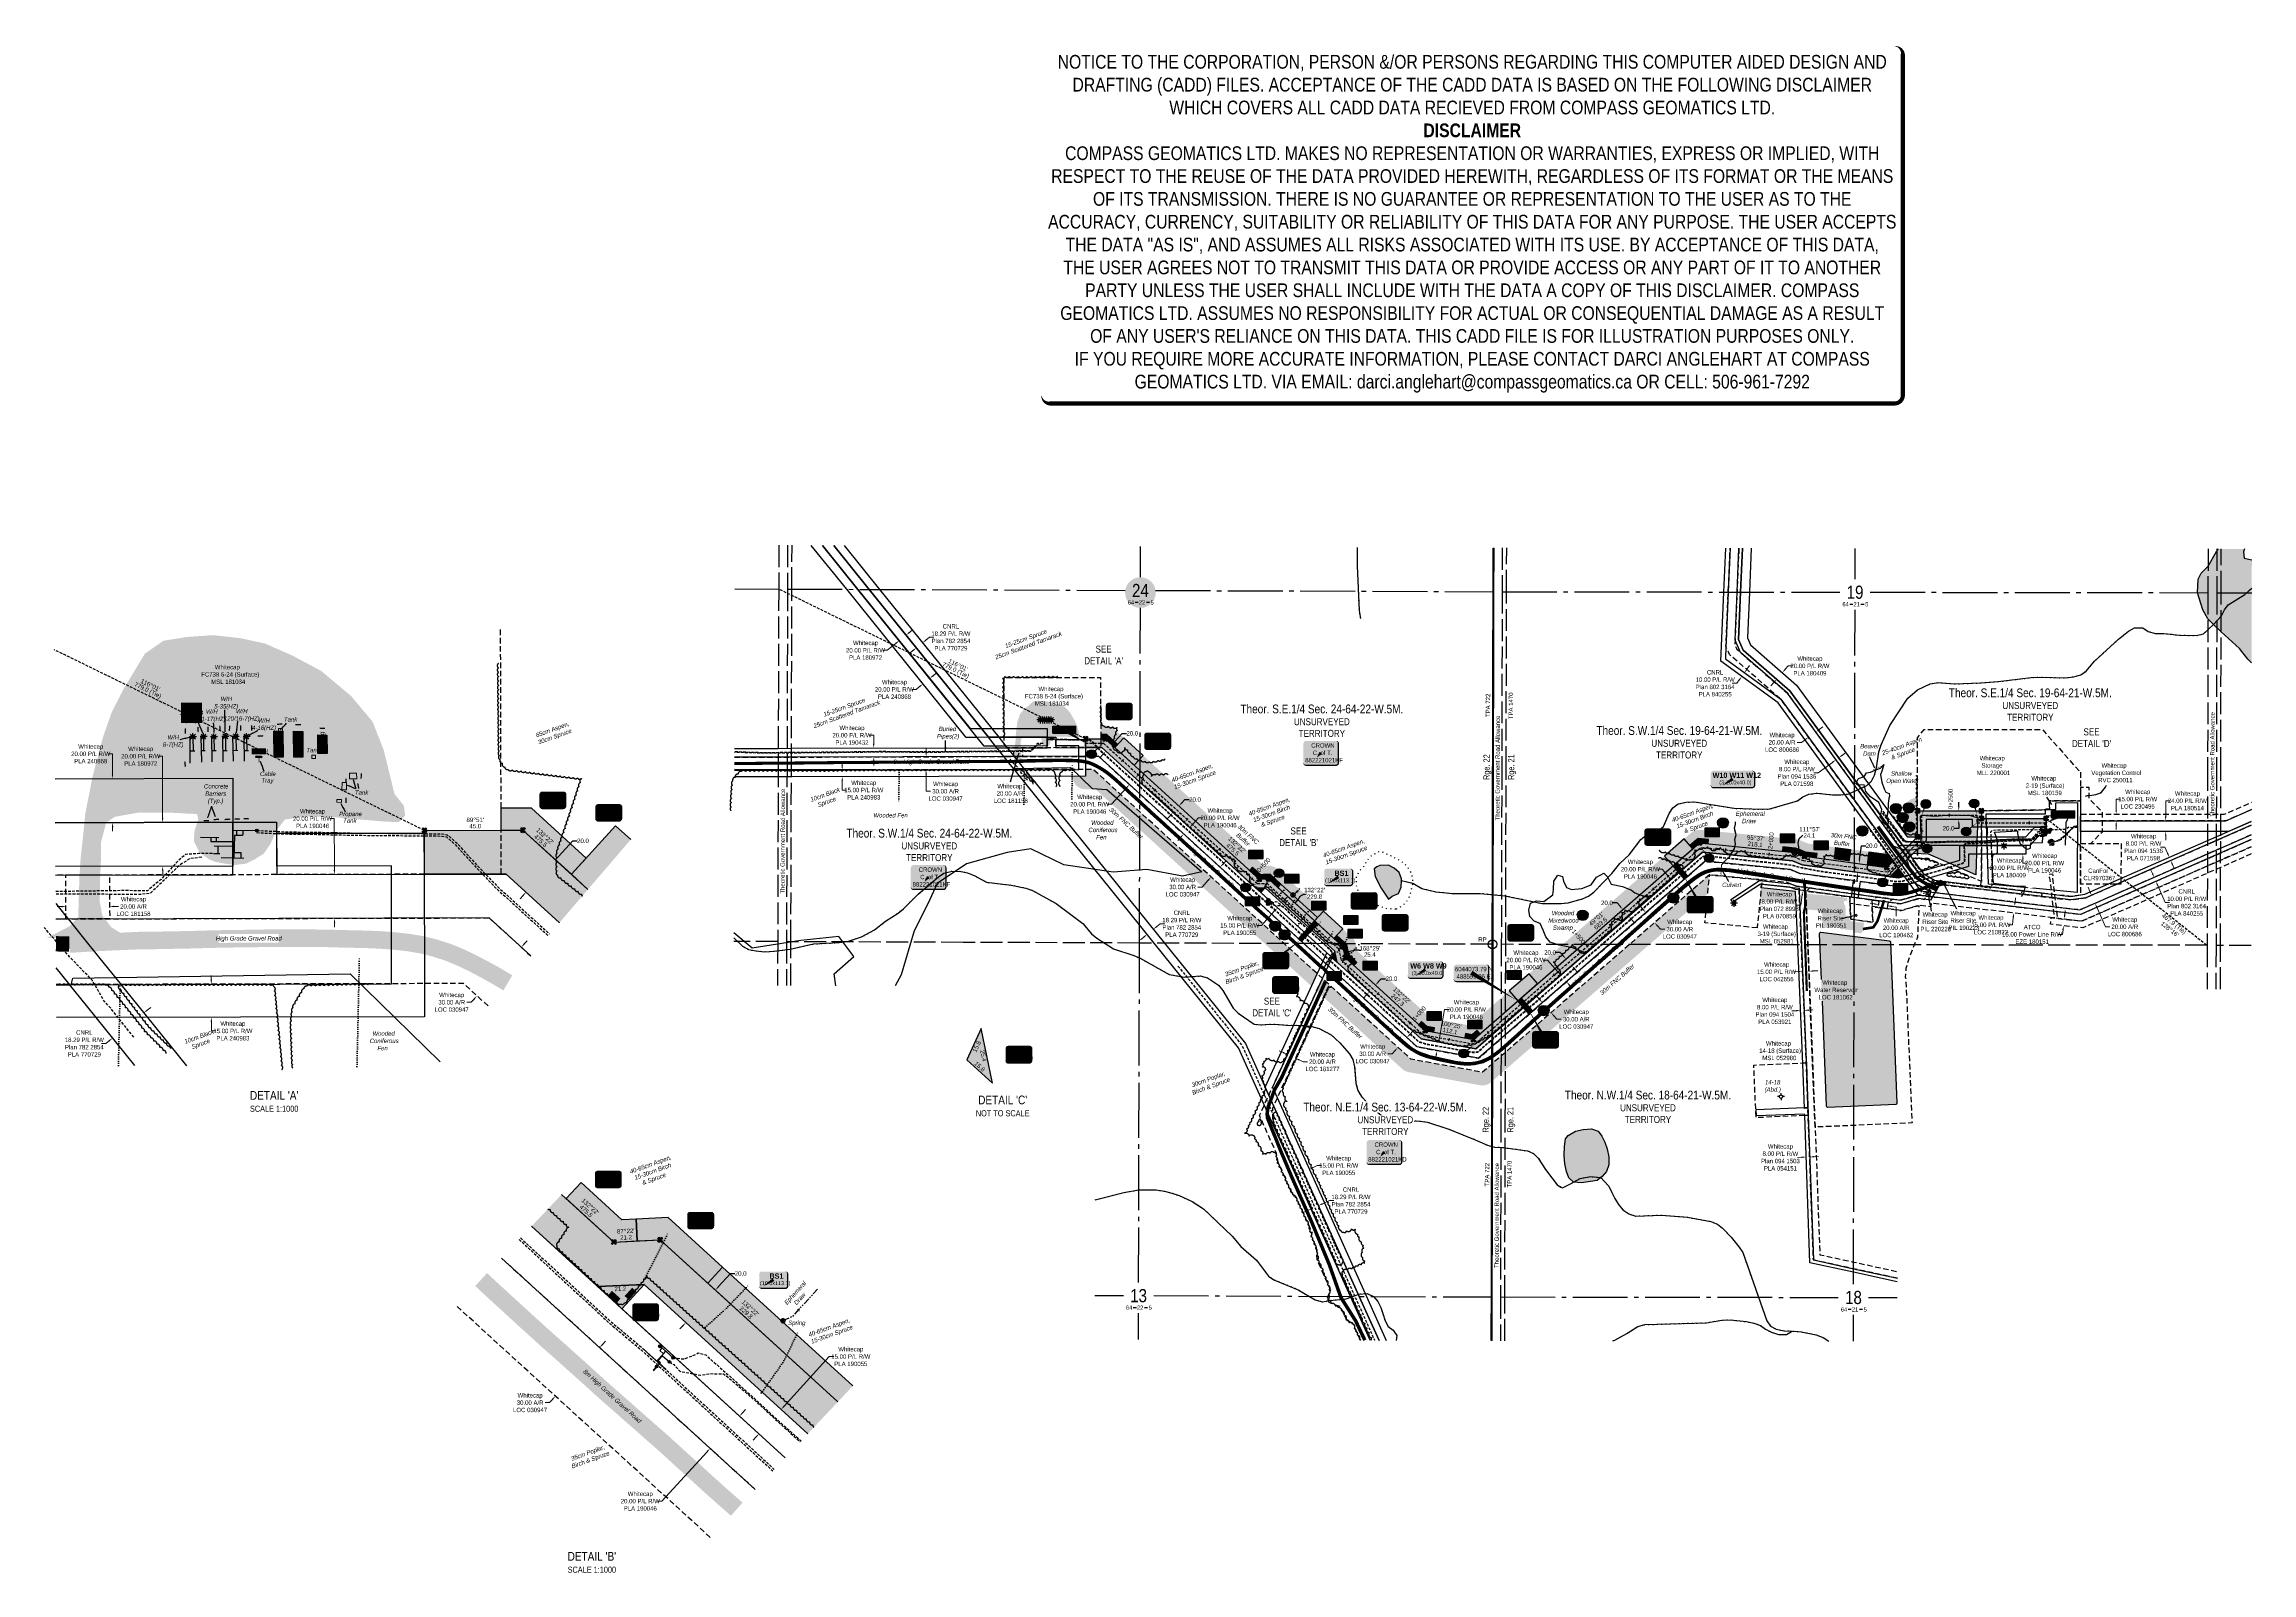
# Model space of a CAD drawing. Extents: x 485237 to 492984, y 6042770 to 6046256.
# Drawn here: x 485237 to 490273, y 6042770 to 6046256 of the extents above; entities that cross this region are included whole.
import ezdxf
from ezdxf.enums import TextEntityAlignment as Align

# ---------------------------------------------------------------- set-up
doc = ezdxf.new("R2010")
doc.units = 0
doc.header["$LTSCALE"] = 5
doc.header["$PDSIZE"] = 0.5
for name, pattern in [('0', [1, 1, 0]), ('CENTERLINEX3', [5, 2.5, -1, 0.5, -1]), ('EZE', [3.75, 2.5, -1.25]), ('foc-ACCESSROAD', [3.75, 2.5, -1.25]), ('foc-FLOWLINE', [3.75, 2.5, -1.25]), ('foc-QUARTERLINE', [33, 25, -3, 2, -3]), ('foc-TIELINE', [1.875, 1.25, -0.625]), ('foc-TOPO', [1, 0.2, -0.8]), ('foc-TOPO-ephemeral', [6.25, 3.125, -0.625, 0.625, -0.625, 0.625, -0.625]), ('foc-UNSURVEYED', [12.5, 10, -2.5]), ('foc-WHEELTRACKS', [2, 0.4, -1.6]), ('UG_PIPE', [1.875, 1.25, -0.625])]:
    doc.linetypes.add(name, pattern=pattern)
doc.layers.get('Defpoints').update_dxf_attribs({"color": 9})
for name, color, linetype in [('10', 1, 'Continuous'), ('35', 37, 'Continuous'), ('9', 3, 'Continuous'), ('AS-CABLE', 224, 'foc-CABLE'), ('AS-DRILL-T', 8, 'Continuous'), ('AS-FENCE', 48, 'foc-FENCE'), ('AS-OWNER', 7, 'Continuous'), ('AS-PIPE-UG', 44, 'UG_PIPE'), ('AS-PIPE-UG-T', 44, 'Continuous'), ('AS-ROADS', 254, 'Continuous'), ('AS-SYMBOL', 7, 'Continuous'), ('AS-UNDERLAY-H', 141, 'Continuous'), ('C-AR', 13, 'foc-ACCESSROAD'), ('C-RW', 13, 'Continuous'), ('C-SYMBOL', 7, 'Continuous'), ('C-VCE', 13, 'EZE'), ('C-WS', 13, 'foc-ACCESSROAD'), ('C-WS-S', 8, 'Continuous'), ('CG-NOTES', 7, 'Continuous'), ('D-TXT', 6, 'Continuous'), ('DETAIL-T', 7, 'Continuous'), ('F-EZE', 190, 'foc-FLOWLINE'), ('F-RW', 190, 'Continuous'), ('F-WS', 190, 'foc-ACCESSROAD'), ('F-WS-S', 8, 'Continuous'), ('L-BD', 7, 'Continuous'), ('L-BD1', 253, 'Continuous'), ('L-MON', 1, 'Continuous'), ('L-QSEC', 8, 'foc-QUARTERLINE'), ('L-ROAD-T', 7, 'Continuous'), ('L-SECLBL', 7, 'Continuous'), ('L-TIE', 7, 'foc-TIELINE'), ('L-TIE-T', 7, 'Continuous'), ('L-UNS-T', 3, 'Continuous'), ('L-USEC', 7, 'foc-UNSURVEYED'), ('P-BUFFER-H 100m', 191, 'Continuous'), ('P-BUFFER-H 30m', 51, 'Continuous'), ('P-BUFFER-T', 40, 'Continuous'), ('P-CROSSINGS', 250, 'Continuous'), ('P-ELEVATION', 7, 'Continuous'), ('P-PROPOSED', 10, 'Continuous'), ('P-PROPOSED-H', 21, 'Continuous'), ('P-TEMP-BLOCKS', 250, 'Continuous'), ('P-TEMP-H', 41, 'Continuous'), ('P-TEMP_ACCESS ROAD', 46, 'Continuous'), ('P-TEMP_LOG DECK', 46, 'Continuous'), ('P-TEMP_WORKSPACE', 46, 'Continuous'), ('P-TXT', 4, 'Continuous'), ('T-BUSH', 110, '0'), ('T-BUSH-T', 110, 'Continuous'), ('T-CREEK', 160, 'Continuous'), ('T-DRAW', 143, 'foc-TOPO-ephemeral'), ('T-TIE', 201, 'foc-TIELINE'), ('T-VEGETATION CHANGE', 104, 'foc-TOPO'), ('T-VEGETATION-CHANGE', 104, 'foc-TOPO'), ('T-WATER', 160, 'Continuous'), ('T-WATER-H', 133, 'Continuous'), ('T-WATER-P3', 160, 'foc-WHEELTRACKS'), ('T-WATER-T', 170, 'Continuous'), ('WETLAND', 143, 'Continuous'), ('WETLAND-T', 146, 'Continuous')]:
    doc.layers.add(name, color=color, linetype=linetype)
for name, color, linetype, lineweight in [('AS-GENERAL', 48, 'Continuous', 18), ('C-AR-T', 13, 'Continuous', 9), ('C-RW-T', 13, 'Continuous', 9), ('C-WS-T', 13, 'Continuous', 9), ('F-EZE-T', 190, 'Continuous', 9), ('F-RW-T', 190, 'Continuous', 9), ('P-TEMP-T', 46, 'Continuous', 18), ('T-TEXT', 48, 'Continuous', 18), ('T-TIE-T', 201, 'Continuous', 18)]:
    doc.layers.add(name, color=color, linetype=linetype, lineweight=lineweight)
for name, color, linetype, true_color in [('AS-PIPE-AG', 7, 'Continuous', 0x7d00fa), ('AS-STRUCTURE-H', 7, 'Continuous', 0xa8a8a8), ('AS-STRUCTURE-T', 7, 'Continuous', 0x454545), ('AS-TRAPPER-T', 7, 'Continuous', 0xc26100)]:
    doc.layers.add(name, color=color, linetype=linetype, true_color=true_color)
doc.layers.add('AS-STRUCTURE', color=7, linetype='Continuous', lineweight=30, true_color=0x595959)
doc.layers.add('AS-TRAPPER BOUNDARY', color=7, linetype='CENTERLINEX3', true_color=0xb85c00, transparency=0.6)
doc.layers.add('DISCLAIMER', color=7, linetype='Continuous', plot=False)
doc.styles.add('175L', font='ARIALN.TTF', dxfattribs={"height": 20})
doc.styles.add('80', font='ARIALN.TTF', dxfattribs={"height": 10})
doc.styles.add('80CG', font='ARIALN.TTF', dxfattribs={"height": 10})
doc.styles.add('80L', font='ARIALN.TTF', dxfattribs={"height": 10})
doc.styles.add('80LS', font='ARIALNI.TTF', dxfattribs={"height": 10})
doc.styles.add('BOLD', font='ARIALNB.TTF')
doc.styles.add('Crossing', font='ARIALN.TTF', dxfattribs={"height": 10})
doc.styles.add('foc-LtypeFont', font='ARIALN.TTF', dxfattribs={"height": 7.35})
doc.styles.add('Legend', font='ARIALN.TTF')
doc.styles.add('SIMPLEX', font='ARIALN.TTF')
doc.styles.get("Standard").update_dxf_attribs({"font": 'ARIALN.TTF'})
doc.linetypes.add('foc-CABLE', pattern='A,2,-1,["C",foc-LtypeFont,S=0.2,R=0,X=-0.625,Y=-0.75],-1.24,8', length=12.24)
doc.linetypes.add('foc-FENCE', pattern='A,10,-1,["X",foc-LtypeFont,S=0.2,R=0,X=-0.625,Y=-0.75],-1.24', length=12.24)
doc.linetypes.add('foc-TOPO-flowdirection-NOLINE', pattern='A,0,[">",foc-LtypeFont,S=0.3,R=0,X=0,Y=-0.945],-20,[">",foc-LtypeFont,S=0.3,R=0,X=0,Y=-0.945],0', length=20)
doc.dimstyles.new('Compass 5 000', dxfattribs={"dimscale": 5, "dimtxt": 9, "dimasz": 2, "dimexe": 0.2, "dimexo": 0.0625, "dimgap": 0.5, "dimtad": 0, "dimtih": 1, "dimtoh": 1, "dimzin": 0, "dimdsep": 46, "dimtxsty": '80CG', "dimcen": 0.1, "dimse1": 1, "dimse2": 1, "dimclrd": 256, "dimclrt": 256, "dimaunit": 1, "dimadec": 4, "dimazin": 0, "dimtfac": 0.06, "dimtofl": 0, "dimtmove": 0, "dimatfit": 1, "dimfxl": 0.2, "dimtolj": 1, "dimtzin": 0, "dimlwd": -1, "dimarcsym": 0})

# ---------------------------------------------------------------- blocks, each defined once
blk = doc.blocks.new('RP')
at = {"layer": '35', "color": 3}
blk.add_circle((0, 0), 10, dxfattribs=at)
at = {"layer": '35', "color": 3, "style": '80'}
blk.add_attdef('RP_001', (-32.4, 5.8), '', height=10, dxfattribs=at)
blk = doc.blocks.new('L-SECLBL')
at = {"layer": '9', "color": 7}
for p, q in [((-5.1, -27.8), (-12.3, -27.8)), ((20.7, -27.8), (13.5, -27.8))]:
    blk.add_line(p, q, dxfattribs=at)
at = {"layer": '10', "color": 2, "style": 'SIMPLEX'}
blk.add_attdef('SEC', text='', height=30, dxfattribs=at).set_placement((0, 0), align=Align.MIDDLE)
at = {"layer": '10', "color": 5, "style": '80L'}
blk.add_attdef('TWP', text='', height=9.5, dxfattribs=at).set_placement((-14.4, -27.4), align=Align.MIDDLE_RIGHT)
blk.add_attdef('RGE', text='', height=9.5, dxfattribs=at).set_placement((3.6, -27.4), align=Align.MIDDLE_CENTER)
blk.add_attdef('MER', text='', height=9.5, dxfattribs=at).set_placement((23.2, -27.4), align=Align.MIDDLE_LEFT)
blk = doc.blocks.new('*D31')
at = {"layer": 'Defpoints', "color": 0, "transparency": 16777216}
for p in [(489843.8, 6044245.4), (489861.7, 6044243.3), (489863.4, 6044258.2)]:
    blk.add_point(p, dxfattribs=at)
at = {"layer": 'F-EZE-T', "transparency": 16777216}
for p, q in [((489846.8, 6044270.3), (489848, 6044280.2)), ((489841.5, 6044225.5), (489831.5, 6044225.5)), ((489842.7, 6044235.5), (489841.5, 6044225.5))]:
    blk.add_line(p, q, dxfattribs=at)
for points in [[(489841, 6044235.7), (489844.3, 6044235.3), (489843.8, 6044245.4)], [(489845.1, 6044270.5), (489848.4, 6044270.1), (489845.6, 6044260.3)]]:
    blk.add_solid(points, dxfattribs=at)
at = {"layer": 'F-EZE-T', "transparency": 16777216, "insert": (489772.3, 6044225.5), "char_height": 10, "attachment_point": 5, "style": '80CG'}
blk.add_mtext('\\A1;ATCO\\P15.00 Power Line R/W\\PEZE 180151', dxfattribs=at)
blk = doc.blocks.new('*D32')
at = {"layer": 'C-AR-T', "transparency": 16777216}
for p, q in [((487249.3, 6044640.6), (487249.2, 6044650.6)), ((487249.4, 6044590.6), (487249.5, 6044551.8)), ((487249.5, 6044551.8), (487259.5, 6044551.8))]:
    blk.add_line(p, q, dxfattribs=at)
for points in [[(487250.9, 6044640.6), (487247.6, 6044640.6), (487249.3, 6044630.6)], [(487251.1, 6044590.6), (487247.7, 6044590.6), (487249.4, 6044600.6)]]:
    blk.add_solid(points, dxfattribs=at)
at = {"layer": 'Defpoints', "color": 0, "transparency": 16777216}
for p in [(487250.5, 6044630.6), (487249.4, 6044600.6), (487250.6, 6044600.6)]:
    blk.add_point(p, dxfattribs=at)
at = {"layer": 'C-AR-T', "transparency": 16777216, "insert": (487293.8, 6044551.8), "char_height": 10, "attachment_point": 5, "style": '80CG'}
blk.add_mtext('\\A1;Whitecap\\P30.00 A/R\\PLOC 030947', dxfattribs=at)
blk = doc.blocks.new('*D33')
at = {"layer": 'C-AR-T', "transparency": 16777216}
for p, q in [((487926.6, 6044385.9), (487933.4, 6044393.3)), ((487878.8, 6044333.5), (487868.8, 6044333.5)), ((487892.9, 6044349), (487878.8, 6044333.5))]:
    blk.add_line(p, q, dxfattribs=at)
for points in [[(487925.4, 6044387), (487927.9, 6044384.8), (487919.9, 6044378.5)], [(487891.7, 6044350.1), (487894.2, 6044347.8), (487899.7, 6044356.4)]]:
    blk.add_solid(points, dxfattribs=at)
at = {"layer": 'Defpoints', "color": 0, "transparency": 16777216}
for p in [(487902.9, 6044394), (487882.7, 6044371.8), (487899.7, 6044356.4)]:
    blk.add_point(p, dxfattribs=at)
at = {"layer": 'C-AR-T', "transparency": 16777216, "insert": (487834.5, 6044333.5), "char_height": 10, "attachment_point": 5, "style": '80CG'}
blk.add_mtext('\\A1;Whitecap\\P30.00 A/R\\PLOC 030947', dxfattribs=at)
blk = doc.blocks.new('*D34')
at = {"layer": 'C-AR-T', "transparency": 16777216}
for p, q in [((488352.7, 6043997.4), (488359.4, 6044004.8)), ((488312.3, 6043953.1), (488302.3, 6043953.1)), ((488319, 6043960.5), (488312.3, 6043953.1))]:
    blk.add_line(p, q, dxfattribs=at)
for points in [[(488351.5, 6043998.6), (488353.9, 6043996.3), (488346, 6043990.1)], [(488317.8, 6043961.6), (488320.2, 6043959.4), (488325.8, 6043967.9)]]:
    blk.add_solid(points, dxfattribs=at)
at = {"layer": 'Defpoints', "color": 0, "transparency": 16777216}
for p in [(488306.9, 6044025.7), (488286.7, 6044003.5), (488325.8, 6043967.9)]:
    blk.add_point(p, dxfattribs=at)
at = {"layer": 'C-AR-T', "transparency": 16777216, "insert": (488268, 6043953.1), "char_height": 10, "attachment_point": 5, "style": '80CG'}
blk.add_mtext('\\A1;Whitecap\\P30.00 A/R\\PLOC 030947', dxfattribs=at)
blk = doc.blocks.new('*D35')
at = {"layer": 'C-AR-T', "transparency": 16777216}
for p, q in [((488648.8, 6044077.3), (488642.2, 6044084.8)), ((488681.6, 6044039.6), (488688.1, 6044032)), ((488688.1, 6044032), (488698.1, 6044032))]:
    blk.add_line(p, q, dxfattribs=at)
for points in [[(488650, 6044078.4), (488647.5, 6044076.2), (488655.3, 6044069.7)], [(488682.8, 6044040.7), (488680.3, 6044038.5), (488675, 6044047.1)]]:
    blk.add_solid(points, dxfattribs=at)
at = {"layer": 'Defpoints', "color": 0, "transparency": 16777216}
for p in [(488653.9, 6044068.5), (488673.6, 6044045.9), (488675, 6044047.1)]:
    blk.add_point(p, dxfattribs=at)
at = {"layer": 'C-AR-T', "transparency": 16777216, "insert": (488732.4, 6044032), "char_height": 10, "attachment_point": 5, "style": '80CG'}
blk.add_mtext('\\A1;Whitecap\\P30.00 A/R\\PLOC 030947', dxfattribs=at)
blk = doc.blocks.new('*D36')
at = {"layer": 'C-AR-T', "transparency": 16777216}
for p, q in [((489238.4, 6044140.5), (489228.4, 6044140.1)), ((489273.4, 6044142), (489283.4, 6044142.4))]:
    blk.add_line(p, q, dxfattribs=at)
for points in [[(489238.4, 6044142.2), (489238.5, 6044138.8), (489248.4, 6044140.9)], [(489273.3, 6044143.6), (489273.5, 6044140.3), (489263.4, 6044141.5)]]:
    blk.add_solid(points, dxfattribs=at)
at = {"layer": 'Defpoints', "color": 0, "transparency": 16777216}
for p in [(489248.4, 6044141.2), (489248.4, 6044140.9), (489263.4, 6044141.8)]:
    blk.add_point(p, dxfattribs=at)
at = {"layer": 'C-AR-T', "transparency": 16777216, "insert": (489189.3, 6044140.1), "char_height": 10, "attachment_point": 5, "style": '80CG'}
blk.add_mtext('\\A1;Whitecap\\P15.00 P/L R/W\\PLOC 042656', dxfattribs=at)
blk = doc.blocks.new('*D37')
at = {"layer": 'C-AR-T', "transparency": 16777216}
for p, q in [((488063.7, 6043956), (488054.7, 6043960.2)), ((488100.1, 6043939.4), (488109.2, 6043935.2)), ((488109.2, 6043935.2), (488119.2, 6043935.2))]:
    blk.add_line(p, q, dxfattribs=at)
for points in [[(488064.4, 6043957.5), (488063.1, 6043954.5), (488072.8, 6043951.9)], [(488100.8, 6043940.9), (488099.4, 6043937.9), (488091, 6043943.5)]]:
    blk.add_solid(points, dxfattribs=at)
at = {"layer": 'Defpoints', "color": 0, "transparency": 16777216}
for p in [(488076.2, 6043959.2), (488091, 6043943.5), (488094.4, 6043950.9)]:
    blk.add_point(p, dxfattribs=at)
at = {"layer": 'C-AR-T', "transparency": 16777216, "insert": (488153.5, 6043935.2), "char_height": 10, "attachment_point": 5, "style": '80CG'}
blk.add_mtext('\\A1;Whitecap\\P20.00 A/R\\PLOC 181277', dxfattribs=at)
blk = doc.blocks.new('*D38')
at = {"layer": 'C-AR-T', "transparency": 16777216}
for p, q in [((489733.4, 6044299.1), (489734.5, 6044309)), ((489727.4, 6044247.2), (489717.4, 6044247.2)), ((489729.4, 6044264.3), (489727.4, 6044247.2))]:
    blk.add_line(p, q, dxfattribs=at)
for points in [[(489731.7, 6044299.3), (489735, 6044298.9), (489732.3, 6044289.2)], [(489727.7, 6044264.5), (489731.1, 6044264.1), (489730.5, 6044274.2)]]:
    blk.add_solid(points, dxfattribs=at)
at = {"layer": 'Defpoints', "color": 0, "transparency": 16777216}
for p in [(489612.9, 6044287.7), (489614.6, 6044302.6), (489730.5, 6044274.2)]:
    blk.add_point(p, dxfattribs=at)
at = {"layer": 'C-AR-T', "transparency": 16777216, "insert": (489678.4, 6044247.2), "char_height": 10, "attachment_point": 5, "style": '80CG'}
blk.add_mtext('\\A1;Whitecap\\P15.00 P/L R/W\\PLOC 210822', dxfattribs=at)
blk = doc.blocks.new('*D39')
at = {"layer": 'C-AR-T', "transparency": 16777216}
for p, q in [((489964, 6044509.3), (489964, 6044534)), ((489964, 6044534), (489974, 6044534)), ((489964, 6044474.3), (489964, 6044464.3))]:
    blk.add_line(p, q, dxfattribs=at)
for points in [[(489962.4, 6044509.3), (489965.7, 6044509.3), (489964, 6044499.3)], [(489962.4, 6044474.3), (489965.7, 6044474.3), (489964, 6044484.3)]]:
    blk.add_solid(points, dxfattribs=at)
at = {"layer": 'Defpoints', "color": 0, "transparency": 16777216}
for p in [(489964, 6044499.3), (489998.3, 6044499.3), (489998.3, 6044484.3)]:
    blk.add_point(p, dxfattribs=at)
at = {"layer": 'C-AR-T', "transparency": 16777216, "insert": (490013.1, 6044534), "char_height": 10, "attachment_point": 5, "style": '80CG'}
blk.add_mtext('\\A1;Whitecap\\P15.00 P/L R/W\\PLOC 230495', dxfattribs=at)
blk = doc.blocks.new('*D40')
at = {"layer": 'C-AR-T', "transparency": 16777216}
for p, q in [((489903.9, 6044323.6), (489899.8, 6044332.8)), ((489919.8, 6044287.2), (489939.3, 6044242.8)), ((489939.3, 6044242.8), (489949.3, 6044242.8))]:
    blk.add_line(p, q, dxfattribs=at)
for points in [[(489905.4, 6044324.3), (489902.3, 6044323), (489907.9, 6044314.5)], [(489921.3, 6044287.9), (489918.3, 6044286.5), (489915.8, 6044296.4)]]:
    blk.add_solid(points, dxfattribs=at)
at = {"layer": 'Defpoints', "color": 0, "transparency": 16777216}
for p in [(489990.9, 6044350.8), (489998.8, 6044332.8), (489915.8, 6044296.4)]:
    blk.add_point(p, dxfattribs=at)
at = {"layer": 'C-AR-T', "transparency": 16777216, "insert": (489983.6, 6044242.8), "char_height": 10, "attachment_point": 5, "style": '80CG'}
blk.add_mtext('\\A1;Whitecap\\P20.00 A/R\\PLOC 800686', dxfattribs=at)
blk = doc.blocks.new('*D41')
at = {"layer": 'C-AR-T', "transparency": 16777216}
for p, q in [((489286.6, 6044692.9), (489294.7, 6044698.8)), ((489246.2, 6044663.4), (489236.2, 6044663.4)), ((489254.2, 6044669.3), (489246.2, 6044663.4))]:
    blk.add_line(p, q, dxfattribs=at)
for points in [[(489285.7, 6044694.2), (489287.6, 6044691.5), (489278.6, 6044687)], [(489253.3, 6044670.6), (489255.2, 6044667.9), (489262.3, 6044675.2)]]:
    blk.add_solid(points, dxfattribs=at)
at = {"layer": 'Defpoints', "color": 0, "transparency": 16777216}
for p in [(489262.3, 6044675.2), (489292.4, 6044633.9), (489308.6, 6044645.7)]:
    blk.add_point(p, dxfattribs=at)
at = {"layer": 'C-AR-T', "transparency": 16777216, "insert": (489201.9, 6044663.4), "char_height": 10, "attachment_point": 5, "style": '80CG'}
blk.add_mtext('\\A1;Whitecap\\P20.00 A/R\\PLOC 800686', dxfattribs=at)
blk = doc.blocks.new('*D42')
at = {"layer": 'C-RW-T', "transparency": 16777216}
for p, q in [((489234.1, 6044051.5), (489224.1, 6044051.1)), ((489262.1, 6044052.6), (489272.1, 6044053.1))]:
    blk.add_line(p, q, dxfattribs=at)
for points in [[(489234, 6044053.1), (489234.2, 6044049.8), (489244.1, 6044051.9)], [(489262, 6044054.3), (489262.2, 6044051), (489252.1, 6044052.2)]]:
    blk.add_solid(points, dxfattribs=at)
at = {"layer": 'Defpoints', "color": 0, "transparency": 16777216}
for p in [(489244, 6044054.1), (489244.1, 6044051.9), (489252, 6044054.5)]:
    blk.add_point(p, dxfattribs=at)
at = {"layer": 'C-RW-T', "transparency": 16777216, "insert": (489185.4, 6044051.1), "char_height": 10, "attachment_point": 5, "style": '80CG'}
blk.add_mtext('\\A1;Whitecap\\P8.00 P/L R/W\\PPlan 094 1504\\PPLA 053921', dxfattribs=at)
blk = doc.blocks.new('*D43')
at = {"layer": 'C-RW-T', "transparency": 16777216}
for p, q in [((489246.9, 6043717.3), (489236.9, 6043716.9)), ((489274.8, 6043718.3), (489284.8, 6043718.7))]:
    blk.add_line(p, q, dxfattribs=at)
for points in [[(489246.8, 6043719), (489246.9, 6043715.6), (489256.9, 6043717.7)], [(489274.8, 6043720), (489274.9, 6043716.6), (489264.8, 6043717.9)]]:
    blk.add_solid(points, dxfattribs=at)
at = {"layer": 'Defpoints', "color": 0, "transparency": 16777216}
for p in [(489256.8, 6043719.6), (489256.9, 6043717.7), (489264.7, 6043719.9)]:
    blk.add_point(p, dxfattribs=at)
at = {"layer": 'C-RW-T', "transparency": 16777216, "insert": (489198.1, 6043716.9), "char_height": 10, "attachment_point": 5, "style": '80CG'}
blk.add_mtext('\\A1;Whitecap\\P8.00 P/L R/W\\PPlan 094 1503\\PPLA 054151', dxfattribs=at)
blk = doc.blocks.new('*D44')
at = {"layer": 'C-RW-T', "transparency": 16777216}
for p, q in [((489339.4, 6044634.1), (489347.5, 6044640)), ((489284.3, 6044594), (489274.3, 6044594)), ((489316.8, 6044617.6), (489284.3, 6044594))]:
    blk.add_line(p, q, dxfattribs=at)
for points in [[(489338.4, 6044635.4), (489340.4, 6044632.8), (489331.3, 6044628.2)], [(489315.8, 6044618.9), (489317.7, 6044616.2), (489324.8, 6044623.5)]]:
    blk.add_solid(points, dxfattribs=at)
at = {"layer": 'Defpoints', "color": 0, "transparency": 16777216}
for p in [(489324.8, 6044623.5), (489331.5, 6044614.3), (489338, 6044619)]:
    blk.add_point(p, dxfattribs=at)
at = {"layer": 'C-RW-T', "transparency": 16777216, "insert": (489235.6, 6044594), "char_height": 10, "attachment_point": 5, "style": '80CG'}
blk.add_mtext('\\A1;Whitecap\\P8.00 P/L R/W\\PPlan 094 1536\\PPLA 071598', dxfattribs=at)
blk = doc.blocks.new('*D45')
at = {"layer": 'C-RW-T', "transparency": 16777216}
for p, q in [((490075.1, 6044424.3), (490065.1, 6044424.3)), ((490081.2, 6044410.4), (490075.1, 6044424.3)), ((490092.5, 6044384.8), (490096.5, 6044375.6))]:
    blk.add_line(p, q, dxfattribs=at)
for points in [[(490082.8, 6044411), (490079.7, 6044409.7), (490085.3, 6044401.2)], [(490094, 6044385.4), (490090.9, 6044384.1), (490088.5, 6044393.9)]]:
    blk.add_solid(points, dxfattribs=at)
at = {"layer": 'Defpoints', "color": 0, "transparency": 16777216}
for p in [(490085.3, 6044401.2), (489993, 6044360.7), (489996.2, 6044353.5)]:
    blk.add_point(p, dxfattribs=at)
at = {"layer": 'C-RW-T', "transparency": 16777216, "insert": (490026.4, 6044424.3), "char_height": 10, "attachment_point": 5, "style": '80CG'}
blk.add_mtext('\\A1;Whitecap\\P8.00 P/L R/W\\PPlan 094 1536\\PPLA 071598', dxfattribs=at)
blk = doc.blocks.new('*D46')
at = {"layer": 'C-RW-T', "transparency": 16777216}
for p, q in [((489670.6, 6044458.3), (489670.5, 6044468.3)), ((489670.7, 6044418.2), (489670.7, 6044377.3)), ((489670.7, 6044377.3), (489680.7, 6044377.3))]:
    blk.add_line(p, q, dxfattribs=at)
for points in [[(489672.2, 6044458.3), (489668.9, 6044458.3), (489670.6, 6044448.3)], [(489672.3, 6044418.2), (489669, 6044418.2), (489670.6, 6044428.2)]]:
    blk.add_solid(points, dxfattribs=at)
at = {"layer": 'Defpoints', "color": 0, "transparency": 16777216}
for p in [(489573.8, 6044448), (489573.8, 6044428), (489670.6, 6044448.3)]:
    blk.add_point(p, dxfattribs=at)
at = {"layer": 'C-RW-T', "transparency": 16777216, "insert": (489720.3, 6044377.3), "char_height": 10, "attachment_point": 5, "style": '80CG'}
blk.add_mtext('\\A1;Whitecap\\P20.00 P/L R/W\\PPLA 180409', dxfattribs=at)
blk = doc.blocks.new('*D47')
at = {"layer": 'C-RW-T', "transparency": 16777216}
for p, q in [((489209.3, 6044830.1), (489215.8, 6044837.6)), ((489215.8, 6044837.6), (489225.8, 6044837.6)), ((489183.1, 6044799.8), (489176.6, 6044792.2))]:
    blk.add_line(p, q, dxfattribs=at)
for points in [[(489208, 6044831.2), (489210.5, 6044829), (489202.7, 6044822.5)], [(489181.8, 6044800.9), (489184.4, 6044798.7), (489189.6, 6044807.4)]]:
    blk.add_solid(points, dxfattribs=at)
at = {"layer": 'Defpoints', "color": 0, "transparency": 16777216}
for p in [(489191.8, 6044805.5), (489202.7, 6044822.5), (489204.9, 6044820.6)]:
    blk.add_point(p, dxfattribs=at)
at = {"layer": 'C-RW-T', "transparency": 16777216, "insert": (489265.4, 6044837.6), "char_height": 10, "attachment_point": 5, "style": '80CG'}
blk.add_mtext('\\A1;Whitecap\\P20.00 P/L R/W\\PPLA 180409', dxfattribs=at)
blk = doc.blocks.new('*D48')
at = {"layer": 'C-RW-T', "transparency": 16777216}
for p, q in [((490086.9, 6044530.1), (490076.9, 6044530.1)), ((490076.9, 6044530.1), (490076.9, 6044504.3)), ((490076.9, 6044494.3), (490076.9, 6044504.3)), ((490076.9, 6044450.3), (490076.9, 6044440.3))]:
    blk.add_line(p, q, dxfattribs=at)
for points in [[(490078.6, 6044494.3), (490075.3, 6044494.3), (490076.9, 6044484.3)], [(490078.6, 6044450.3), (490075.3, 6044450.3), (490076.9, 6044460.3)]]:
    blk.add_solid(points, dxfattribs=at)
at = {"layer": 'Defpoints', "color": 0, "transparency": 16777216}
for p in [(490076.7, 6044484.3), (490076.7, 6044460.3), (490076.9, 6044460.3)]:
    blk.add_point(p, dxfattribs=at)
at = {"layer": 'C-RW-T', "transparency": 16777216, "insert": (490126.5, 6044530.1), "char_height": 10, "attachment_point": 5, "style": '80CG'}
blk.add_mtext('\\A1;Whitecap\\P24.00 P/L R/W\\PPLA 180514', dxfattribs=at)
blk = doc.blocks.new('*D49')
at = {"layer": 'C-RW-T', "transparency": 16777216}
for p, q in [((487180.3, 6044889), (487160.7, 6044873.3)), ((487211.4, 6044914.1), (487219.2, 6044920.4)), ((487160.7, 6044873.3), (487150.7, 6044873.3))]:
    blk.add_line(p, q, dxfattribs=at)
for points in [[(487179.2, 6044890.3), (487181.3, 6044887.7), (487188, 6044895.3)], [(487210.4, 6044915.4), (487212.5, 6044912.8), (487203.6, 6044907.9)]]:
    blk.add_solid(points, dxfattribs=at)
at = {"layer": 'Defpoints', "color": 0, "transparency": 16777216}
for p in [(487188, 6044895.3), (487188.7, 6044894.5), (487204.2, 6044907.1)]:
    blk.add_point(p, dxfattribs=at)
at = {"layer": 'C-RW-T', "transparency": 16777216, "insert": (487111.2, 6044873.3), "char_height": 10, "attachment_point": 5, "style": '80CG'}
blk.add_mtext('\\A1;Whitecap\\P20.00 P/L R/W\\PPLA 180972', dxfattribs=at)
blk = doc.blocks.new('*D50')
at = {"layer": 'C-RW-T', "transparency": 16777216}
for p, q in [((487733.3, 6044589.2), (487740.1, 6044596.6)), ((487706.4, 6044559.6), (487672.1, 6044522.1)), ((487672.1, 6044522.1), (487662.1, 6044522.1))]:
    blk.add_line(p, q, dxfattribs=at)
for points in [[(487732.1, 6044590.3), (487734.5, 6044588.1), (487726.6, 6044581.8)], [(487705.1, 6044560.8), (487707.6, 6044558.5), (487713.1, 6044567)]]:
    blk.add_solid(points, dxfattribs=at)
at = {"layer": 'Defpoints', "color": 0, "transparency": 16777216}
for p in [(487700.2, 6044578.8), (487713.7, 6044593.6), (487713.1, 6044567)]:
    blk.add_point(p, dxfattribs=at)
at = {"layer": 'C-RW-T', "transparency": 16777216, "insert": (487622.6, 6044522.1), "char_height": 10, "attachment_point": 5, "style": '80CG'}
blk.add_mtext('\\A1;Whitecap\\P20.00 P/L R/W\\PPLA 190046', dxfattribs=at)
blk = doc.blocks.new('*D51')
at = {"layer": 'C-RW-T', "transparency": 16777216}
for p, q in [((487857, 6044476.4), (487870.4, 6044491.1)), ((487870.4, 6044491.1), (487880.4, 6044491.1)), ((487830.1, 6044446.8), (487823.3, 6044439.5))]:
    blk.add_line(p, q, dxfattribs=at)
for points in [[(487855.8, 6044477.5), (487858.3, 6044475.3), (487850.3, 6044469)], [(487828.8, 6044448), (487831.3, 6044445.7), (487836.8, 6044454.2)]]:
    blk.add_solid(points, dxfattribs=at)
at = {"layer": 'Defpoints', "color": 0, "transparency": 16777216}
for p in [(487850.3, 6044469), (487943.3, 6044357.1), (487956.8, 6044371.9)]:
    blk.add_point(p, dxfattribs=at)
at = {"layer": 'C-RW-T', "transparency": 16777216, "insert": (487919.9, 6044491.1), "char_height": 10, "attachment_point": 5, "style": '80CG'}
blk.add_mtext('\\A1;Whitecap\\P20.00 P/L R/W\\PPLA 190046', dxfattribs=at)
blk = doc.blocks.new('*D52')
at = {"layer": 'C-RW-T', "transparency": 16777216}
for p, q in [((488420.4, 6043989.9), (488432.2, 6044054)), ((488432.2, 6044054), (488442.2, 6044054)), ((488413.1, 6043950.6), (488411.3, 6043940.8))]:
    blk.add_line(p, q, dxfattribs=at)
for points in [[(488418.7, 6043990.2), (488422, 6043989.6), (488418.6, 6043980.1)], [(488411.5, 6043950.9), (488414.8, 6043950.3), (488415, 6043960.4)]]:
    blk.add_solid(points, dxfattribs=at)
at = {"layer": 'Defpoints', "color": 0, "transparency": 16777216}
for p in [(488418.6, 6043980.1), (488419.1, 6043980), (488415.5, 6043960.3)]:
    blk.add_point(p, dxfattribs=at)
at = {"layer": 'C-RW-T', "transparency": 16777216, "insert": (488481.7, 6044054), "char_height": 10, "attachment_point": 5, "style": '80CG'}
blk.add_mtext('\\A1;Whitecap\\P20.00 P/L R/W\\PPLA 190046', dxfattribs=at)
blk = doc.blocks.new('*D53')
at = {"layer": 'C-RW-T', "transparency": 16777216}
for p, q in [((488667.1, 6044167), (488657.1, 6044167)), ((488690.5, 6044140.1), (488667.1, 6044167)), ((488716.8, 6044109.9), (488723.3, 6044102.3))]:
    blk.add_line(p, q, dxfattribs=at)
for points in [[(488691.8, 6044141.2), (488689.3, 6044139), (488697.1, 6044132.5)], [(488718, 6044111), (488715.5, 6044108.8), (488710.2, 6044117.4)]]:
    blk.add_solid(points, dxfattribs=at)
at = {"layer": 'Defpoints', "color": 0, "transparency": 16777216}
for p in [(488697.1, 6044132.5), (488664.9, 6044104.5), (488678, 6044089.4)]:
    blk.add_point(p, dxfattribs=at)
at = {"layer": 'C-RW-T', "transparency": 16777216, "insert": (488617.6, 6044167), "char_height": 10, "attachment_point": 5, "style": '80CG'}
blk.add_mtext('\\A1;Whitecap\\P20.00 P/L R/W\\PPLA 190046', dxfattribs=at)
blk = doc.blocks.new('*D54')
at = {"layer": 'C-RW-T', "transparency": 16777216}
for p, q in [((488928.3, 6044374), (488918.3, 6044374)), ((488941.8, 6044358.4), (488928.3, 6044374)), ((488968, 6044328.2), (488974.6, 6044320.7))]:
    blk.add_line(p, q, dxfattribs=at)
for points in [[(488943, 6044359.5), (488940.5, 6044357.3), (488948.3, 6044350.9)], [(488969.3, 6044329.3), (488966.8, 6044327.1), (488961.5, 6044335.8)]]:
    blk.add_solid(points, dxfattribs=at)
at = {"layer": 'Defpoints', "color": 0, "transparency": 16777216}
for p in [(488948.3, 6044350.9), (488948.6, 6044351.1), (488961.7, 6044336)]:
    blk.add_point(p, dxfattribs=at)
at = {"layer": 'C-RW-T', "transparency": 16777216, "insert": (488878.7, 6044374), "char_height": 10, "attachment_point": 5, "style": '80CG'}
blk.add_mtext('\\A1;Whitecap\\P20.00 P/L R/W\\PPLA 190046', dxfattribs=at)
blk = doc.blocks.new('*D55')
at = {"layer": 'C-RW-T', "transparency": 16777216}
for p, q in [((488100.5, 6043679.8), (488091.4, 6043675.7)), ((488132.4, 6043694.2), (488141.5, 6043698.3)), ((488141.5, 6043698.3), (488151.5, 6043698.3))]:
    blk.add_line(p, q, dxfattribs=at)
for points in [[(488099.8, 6043681.4), (488101.2, 6043678.3), (488109.6, 6043683.9)], [(488131.7, 6043695.7), (488133.1, 6043692.7), (488123.3, 6043690.1)]]:
    blk.add_solid(points, dxfattribs=at)
at = {"layer": 'Defpoints', "color": 0, "transparency": 16777216}
for p in [(488112.1, 6043678.4), (488123.3, 6043690.1), (488125.8, 6043684.5)]:
    blk.add_point(p, dxfattribs=at)
at = {"layer": 'C-RW-T', "transparency": 16777216, "insert": (488190.6, 6043698.3), "char_height": 10, "attachment_point": 5, "style": '80CG'}
blk.add_mtext('\\A1;Whitecap\\P15.00 P/L R/W\\PPLA 190055', dxfattribs=at)
blk = doc.blocks.new('*D56')
at = {"layer": 'C-RW-T', "transparency": 16777216}
for p, q in [((488044.1, 6044278.8), (488014, 6044245.8)), ((488067.7, 6044304.7), (488074.5, 6044312)), ((488014, 6044245.8), (488004, 6044245.8))]:
    blk.add_line(p, q, dxfattribs=at)
for points in [[(488042.9, 6044279.9), (488045.4, 6044277.7), (488050.9, 6044286.2)], [(488066.5, 6044305.8), (488069, 6044303.5), (488061, 6044297.3)]]:
    blk.add_solid(points, dxfattribs=at)
at = {"layer": 'Defpoints', "color": 0, "transparency": 16777216}
for p in [(488061, 6044297.3), (488091.1, 6044249.5), (488101.2, 6044260.6)]:
    blk.add_point(p, dxfattribs=at)
at = {"layer": 'C-RW-T', "transparency": 16777216, "insert": (487964.9, 6044245.8), "char_height": 10, "attachment_point": 5, "style": '80CG'}
blk.add_mtext('\\A1;Whitecap\\P15.00 P/L R/W\\PPLA 190055', dxfattribs=at)
blk = doc.blocks.new('*D57')
at = {"layer": 'C-RW-T', "transparency": 16777216}
for p, q in [((487129.7, 6044679.5), (487119.7, 6044679.5)), ((487129.8, 6044660.3), (487129.7, 6044679.5)), ((487129.9, 6044620.3), (487129.9, 6044610.3))]:
    blk.add_line(p, q, dxfattribs=at)
for points in [[(487131.4, 6044660.3), (487128.1, 6044660.3), (487129.8, 6044650.3)], [(487131.5, 6044620.3), (487128.2, 6044620.3), (487129.8, 6044630.3)]]:
    blk.add_solid(points, dxfattribs=at)
at = {"layer": 'Defpoints', "color": 0, "transparency": 16777216}
for p in [(487090.2, 6044650.2), (487090.3, 6044630.2), (487129.8, 6044650.3)]:
    blk.add_point(p, dxfattribs=at)
at = {"layer": 'C-RW-T', "transparency": 16777216, "insert": (487080.2, 6044679.5), "char_height": 10, "attachment_point": 5, "style": '80CG'}
blk.add_mtext('\\A1;Whitecap\\P20.00 P/L R/W\\PPLA 190432', dxfattribs=at)
blk = doc.blocks.new('*D58')
at = {"layer": 'C-RW-T', "transparency": 16777216}
for p, q in [((487226.7, 6044784.2), (487216.7, 6044784.2)), ((487234.5, 6044790.5), (487226.7, 6044784.2)), ((487265.3, 6044815.4), (487273.1, 6044821.7))]:
    blk.add_line(p, q, dxfattribs=at)
for points in [[(487233.4, 6044791.8), (487235.5, 6044789.2), (487242.2, 6044796.8)], [(487264.3, 6044816.7), (487266.4, 6044814.1), (487257.5, 6044809.1)]]:
    blk.add_solid(points, dxfattribs=at)
at = {"layer": 'Defpoints', "color": 0, "transparency": 16777216}
for p in [(487242.1, 6044796.9), (487242.2, 6044796.8), (487257.4, 6044809.3)]:
    blk.add_point(p, dxfattribs=at)
at = {"layer": 'C-RW-T', "transparency": 16777216, "insert": (487177.1, 6044784.2), "char_height": 10, "attachment_point": 5, "style": '80CG'}
blk.add_mtext('\\A1;Whitecap\\P20.00 P/L R/W\\PPLA 240868', dxfattribs=at)
blk = doc.blocks.new('*D59')
at = {"layer": 'C-RW-T', "transparency": 16777216}
for p, q in [((487057.8, 6044610.1), (487057.8, 6044620.1)), ((487057.9, 6044575.1), (487058, 6044554.6)), ((487058, 6044554.6), (487068, 6044554.6))]:
    blk.add_line(p, q, dxfattribs=at)
for points in [[(487059.5, 6044610.1), (487056.2, 6044610.1), (487057.9, 6044600.1)], [(487059.6, 6044575.1), (487056.3, 6044575.1), (487057.9, 6044585.1)]]:
    blk.add_solid(points, dxfattribs=at)
at = {"layer": 'Defpoints', "color": 0, "transparency": 16777216}
for p in [(487057.5, 6044600.1), (487057.6, 6044585.1), (487057.9, 6044585.1)]:
    blk.add_point(p, dxfattribs=at)
at = {"layer": 'C-RW-T', "transparency": 16777216, "insert": (487107.1, 6044554.6), "char_height": 10, "attachment_point": 5, "style": '80CG'}
blk.add_mtext('\\A1;Whitecap\\P15.00 P/L R/W\\PPLA 240983', dxfattribs=at)
blk = doc.blocks.new('*D60')
at = {"layer": 'Defpoints', "color": 0, "transparency": 16777216}
for p in [(488127.5, 6043599.6), (488144.2, 6043607.1), (488144.2, 6043607)]:
    blk.add_point(p, dxfattribs=at)
at = {"layer": 'F-RW-T', "transparency": 16777216}
for p, q in [((488118.5, 6043595.3), (488109.3, 6043591.2)), ((488153.4, 6043611.1), (488169.5, 6043618.3)), ((488169.5, 6043618.3), (488179.5, 6043618.3))]:
    blk.add_line(p, q, dxfattribs=at)
for points in [[(488117.8, 6043596.9), (488119.1, 6043593.8), (488127.6, 6043599.5)], [(488152.7, 6043612.6), (488154, 6043609.5), (488144.2, 6043607)]]:
    blk.add_solid(points, dxfattribs=at)
at = {"layer": 'F-RW-T', "transparency": 16777216, "insert": (488218.5, 6043618.3), "char_height": 10, "attachment_point": 5, "style": '80CG'}
blk.add_mtext('\\A1;CNRL\\P18.29 P/L R/W\\PPlan 782 2854\\PPLA 770729', dxfattribs=at)
blk = doc.blocks.new('*D61')
at = {"layer": 'Defpoints', "color": 0, "transparency": 16777216}
for p in [(487744.4, 6044237.2), (487758.6, 6044248.7), (487767.9, 6044237.1)]:
    blk.add_point(p, dxfattribs=at)
at = {"layer": 'F-RW-T', "transparency": 16777216}
for p, q in [((487775.7, 6044243.4), (487783.5, 6044249.7)), ((487783.5, 6044249.7), (487793.5, 6044249.7)), ((487745.9, 6044219.4), (487738.1, 6044213.1))]:
    blk.add_line(p, q, dxfattribs=at)
for points in [[(487744.9, 6044220.7), (487747, 6044218.1), (487753.7, 6044225.7)], [(487774.7, 6044244.7), (487776.7, 6044242.1), (487767.9, 6044237.1)]]:
    blk.add_solid(points, dxfattribs=at)
at = {"layer": 'F-RW-T', "transparency": 16777216, "insert": (487832.6, 6044249.7), "char_height": 10, "attachment_point": 5, "style": '80CG'}
blk.add_mtext('\\A1;CNRL\\P18.29 P/L R/W\\PPlan 782 2854\\PPLA 770729', dxfattribs=at)
blk = doc.blocks.new('*D62')
at = {"layer": 'Defpoints', "color": 0, "transparency": 16777216}
for p in [(487241.2, 6044890.4), (487287.4, 6044804), (487301.6, 6044815.5)]:
    blk.add_point(p, dxfattribs=at)
at = {"layer": 'F-RW-T', "transparency": 16777216}
for p, q in [((487249, 6044896.6), (487256.8, 6044902.9)), ((487256.8, 6044902.9), (487266.8, 6044902.9)), ((487219.2, 6044872.6), (487211.4, 6044866.3))]:
    blk.add_line(p, q, dxfattribs=at)
for points in [[(487218.2, 6044873.9), (487220.3, 6044871.3), (487227, 6044878.9)], [(487248, 6044897.9), (487250.1, 6044895.3), (487241.2, 6044890.4)]]:
    blk.add_solid(points, dxfattribs=at)
at = {"layer": 'F-RW-T', "transparency": 16777216, "insert": (487305.9, 6044902.9), "char_height": 10, "attachment_point": 5, "style": '80CG'}
blk.add_mtext('\\A1;CNRL\\P18.29 P/L R/W\\PPlan 782 2854\\PPLA 770729', dxfattribs=at)
blk = doc.blocks.new('*D63')
at = {"layer": 'Defpoints', "color": 0, "transparency": 16777216}
for p in [(489109.7, 6044814.4), (489110, 6044814.1), (489115.6, 6044822.4)]:
    blk.add_point(p, dxfattribs=at)
at = {"layer": 'F-RW-T', "transparency": 16777216}
for p, q in [((489121.8, 6044830.3), (489127.7, 6044838.4)), ((489098.3, 6044798), (489088.3, 6044798)), ((489104.2, 6044806.1), (489098.3, 6044798))]:
    blk.add_line(p, q, dxfattribs=at)
for points in [[(489120.5, 6044831.3), (489123.2, 6044829.3), (489115.9, 6044822.2)], [(489102.8, 6044807), (489105.5, 6044805.1), (489110, 6044814.1)]]:
    blk.add_solid(points, dxfattribs=at)
at = {"layer": 'F-RW-T', "transparency": 16777216, "insert": (489049.2, 6044798), "char_height": 10, "attachment_point": 5, "style": '80CG'}
blk.add_mtext('\\A1;CNRL\\P10.00 P/L R/W\\PPlan 802 3164\\PPLA 840255', dxfattribs=at)
blk = doc.blocks.new('*D64')
at = {"layer": 'Defpoints', "color": 0, "transparency": 16777216}
for p in [(490054.7, 6044346.3), (489928, 6044301.7), (489932, 6044292.5)]:
    blk.add_point(p, dxfattribs=at)
at = {"layer": 'F-RW-T', "transparency": 16777216}
for p, q in [((490046.6, 6044364.6), (490042.6, 6044373.8)), ((490058.7, 6044337.1), (490075.7, 6044298.3)), ((490075.7, 6044298.3), (490085.7, 6044298.3))]:
    blk.add_line(p, q, dxfattribs=at)
for points in [[(490048.2, 6044365.3), (490045.1, 6044363.9), (490050.7, 6044355.5)], [(490060.2, 6044337.8), (490057.2, 6044336.5), (490054.7, 6044346.3)]]:
    blk.add_solid(points, dxfattribs=at)
at = {"layer": 'F-RW-T', "transparency": 16777216, "insert": (490124.8, 6044298.3), "char_height": 10, "attachment_point": 5, "style": '80CG'}
blk.add_mtext('\\A1;CNRL\\P10.00 P/L R/W\\PPlan 802 3164\\PPLA 840255', dxfattribs=at)
blk = doc.blocks.new('GABD')
for p, q in [((-0.8, 0), (-1.6, 0)), ((0, 0.8), (0, 1.6)), ((1.6, 0), (0.8, 0)), ((0, -0.8), (0, -1.6))]:
    blk.add_line(p, q)
blk.add_circle((0, 0), 0.8)
blk = doc.blocks.new('GAS')
h = blk.add_hatch(color=255)
h.dxf.hatch_style = 1
edge = h.paths.add_edge_path()
edge.add_arc((0, 0), 0.9, 0, 360)
for p, q in [((-0.8, 0), (-1.6, 0)), ((-0.6, 0.6), (-1.1, 1.1)), ((0, 0.8), (0, 1.6)), ((0.6, 0.6), (1.1, 1.1)), ((1.6, 0), (0.8, 0)), ((-0.6, -0.6), (-1.1, -1.1)), ((0, -0.8), (0, -1.6)), ((1.1, -1.1), (0.6, -0.6))]:
    blk.add_line(p, q)
blk.add_circle((0, 0), 0.8)
blk = doc.blocks.new('*U68')
h = blk.add_hatch(color=255)
edge = h.paths.add_edge_path()
edge.add_line((-34, -28.5), (34, -28.5))
edge.add_arc((34, -22.5), 6, 270, 360)
edge.add_line((40, -22.5), (40, 21))
edge.add_arc((34, 21), 6, 0, 90)
edge.add_line((34, 27), (-34, 27))
edge.add_arc((-34, 21), 6, 90, 180)
edge.add_line((-40, 21), (-40, -22.5))
edge.add_arc((-34, -22.5), 6, 180, 270)
at = {"color": 14, "flags": 128}
blk.add_lwpolyline([(-34, -28.5, 3, 3, 0), (34, -28.5, 3, 3, 0.414214), (40, -22.5, 3, 3, 0), (40, 21, 3, 0, 0.414214), (34, 27, 0, 0, 0), (-34, 27, 0, 0, 0.414214), (-40, 21, 0, 0, 0), (-40, -22.5, 0, 3, 0.414214)], format="xyseb", close=True, dxfattribs=at)
blk.add_lwpolyline([(-9, -10.9, 0, 7.5, 0), (0, 0, 0, 0, 0)], format="xyseb", dxfattribs=at)
at = {"color": 14, "style": '80'}
blk.add_attdef('ENTER_TEXT_001', (-26.8, -4.9), '', height=10, dxfattribs=at)
blk = doc.blocks.new('RISER')
h = blk.add_hatch(color=255)
h.dxf.hatch_style = 1
edge = h.paths.add_edge_path()
edge.add_arc((0, 0), 0.7, 0, 360)
blk.add_hatch(color=13).paths.add_polyline_path([(0.6, -0.2), (-0.6, -0.2, 0.774597)])
at = {"color": 13}
blk.add_line((-0.6, -0.2), (0.6, -0.2), dxfattribs=at)
blk.add_circle((0, 0), 0.6, dxfattribs=at)
blk = doc.blocks.new('PIG')
h = blk.add_hatch(color=255)
h.dxf.hatch_style = 1
edge = h.paths.add_edge_path()
edge.add_arc((0, 0), 0.85, 0, 360)
at = {"layer": 'AS-SYMBOL'}
h = blk.add_hatch(color=13, dxfattribs=at)
h.dxf.hatch_style = 1
h.paths.add_polyline_path([(-0.1, 0, 1), (-0.6, 0, 1)])
h = blk.add_hatch(color=13, dxfattribs=at)
h.dxf.hatch_style = 1
h.paths.add_polyline_path([(0.1, 0, 1), (0.6, 0, 1)])
at = {"layer": 'AS-SYMBOL', "color": 13}
for centre, radius in [((0, 0), 0.75), ((-0.3, 0), 0.225), ((0.3, 0), 0.225)]:
    blk.add_circle(centre, radius, dxfattribs=at)
blk = doc.blocks.new('*X69')
at = {"color": 0}
for p, q in [((102.1, -2061.6), (108.8, -2061.6)), ((102.2, -2061.7), (108.8, -2061.7)), ((102.3, -2061.4), (108.6, -2061.4)), ((102.3, -2061.9), (108.6, -2061.9)), ((102.5, -2061.2), (108.5, -2061.2)), ((102.5, -2062), (108.4, -2062)), ((102.6, -2062.2), (108.3, -2062.2)), ((102.7, -2061.1), (108.2, -2061.1)), ((102.8, -2062.3), (108.1, -2062.3)), ((102.9, -2060.9), (108, -2060.9)), ((103, -2062.5), (108, -2062.5)), ((103.1, -2062.7), (107.8, -2062.7)), ((103.2, -2060.8), (107.7, -2060.8)), ((103.3, -2062.8), (107.7, -2062.8)), ((103.4, -2063), (107.5, -2063)), ((103.5, -2060.6), (107.4, -2060.6)), ((103.6, -2063.1), (107.3, -2063.1)), ((103.7, -2063.3), (107.2, -2063.3)), ((103.9, -2060.5), (107, -2060.5)), ((103.9, -2063.4), (107, -2063.4)), ((104.1, -2063.6), (106.9, -2063.6)), ((104.2, -2063.7), (106.7, -2063.7)), ((104.4, -2063.9), (106.6, -2063.9)), ((104.5, -2060.3), (106.5, -2060.3)), ((104.5, -2064.1), (106.4, -2064.1)), ((104.7, -2064.2), (106.3, -2064.2)), ((104.8, -2064.4), (106.1, -2064.4)), ((105, -2064.5), (105.9, -2064.5)), ((105.1, -2064.7), (105.8, -2064.7)), ((102.1, -2068.4), (108.8, -2068.4)), ((102.2, -2068.3), (108.7, -2068.3)), ((102.3, -2068.1), (108.6, -2068.1)), ((102.3, -2068.6), (108.7, -2068.6)), ((102.5, -2068), (108.4, -2068)), ((102.5, -2068.7), (108.5, -2068.7)), ((102.7, -2067.8), (108.3, -2067.8)), ((102.7, -2068.9), (108.3, -2068.9)), ((102.8, -2067.7), (108.1, -2067.7)), ((102.9, -2069.1), (108, -2069.1)), ((103, -2067.5), (108, -2067.5)), ((103.1, -2067.3), (107.8, -2067.3)), ((103.2, -2069.2), (107.8, -2069.2)), ((103.3, -2067.2), (107.6, -2067.2)), ((103.4, -2067), (107.5, -2067)), ((103.5, -2069.4), (107.4, -2069.4)), ((103.6, -2066.9), (107.3, -2066.9)), ((103.8, -2066.7), (107.2, -2066.7)), ((103.9, -2066.6), (107, -2066.6)), ((103.9, -2069.5), (107.1, -2069.5)), ((104.1, -2066.4), (106.9, -2066.4)), ((104.2, -2066.2), (106.7, -2066.2)), ((104.4, -2066.1), (106.6, -2066.1)), ((104.4, -2069.7), (106.5, -2069.7)), ((104.5, -2065.9), (106.4, -2065.9)), ((104.7, -2065.8), (106.2, -2065.8)), ((104.8, -2065.6), (106.1, -2065.6)), ((105, -2065.5), (105.9, -2065.5)), ((105.2, -2065.3), (105.8, -2065.3)), ((105.3, -2064.8), (105.6, -2064.8)), ((105.3, -2065.2), (105.6, -2065.2))]:
    blk.add_line(p, q, dxfattribs=at)
blk = doc.blocks.new('SP')
for p, q in [((0.7, -0.7), (-0.7, 0.7)), ((-0.7, -0.7), (0.7, 0.7))]:
    blk.add_line(p, q)
blk.add_circle((0, 0), 0.96)
at = {"xscale": 0.2, "yscale": 0.2, "zscale": 0.2}
blk.add_blockref('*X69', (-21.1, 413), dxfattribs=at)
blk = doc.blocks.new('*D71')
at = {"layer": 'C-RW-T', "transparency": 16777216}
for p, q in [((489251.4, 6044343.2), (489252.8, 6044353.2)), ((489244.5, 6044292), (489234.5, 6044292)), ((489247.7, 6044315.5), (489244.5, 6044292))]:
    blk.add_line(p, q, dxfattribs=at)
for points in [[(489246, 6044315.7), (489249.3, 6044315.3), (489249, 6044325.4)], [(489249.8, 6044343.5), (489253.1, 6044343), (489250.1, 6044333.3)]]:
    blk.add_solid(points, dxfattribs=at)
at = {"layer": 'Defpoints', "color": 0, "transparency": 16777216}
for p in [(489248.2, 6044325.5), (489249, 6044325.4), (489249.2, 6044333.4)]:
    blk.add_point(p, dxfattribs=at)
at = {"layer": 'C-RW-T', "transparency": 16777216, "insert": (489195.7, 6044292), "char_height": 10, "attachment_point": 5, "style": '80CG'}
blk.add_mtext('\\A1;Whitecap\\P8.00 P/L R/W\\PPlan 072 8998\\PPLA 070859', dxfattribs=at)
blk = doc.blocks.new('TEMP')
h = blk.add_hatch(color=255)
h.dxf.hatch_style = 1
h.paths.add_polyline_path([(0, 0.3), (-0.7, 1.2), (-0.7, 0.7), (-1.2, 0.7), (-0.3, 0), (-1.2, -0.7), (-0.7, -0.7), (-0.7, -1.2), (0, -0.3), (0.7, -1.2), (0.7, -0.7), (1.2, -0.7), (0.3, 0), (1.2, 0.7), (0.7, 0.7), (0.7, 1.2)])
h.paths.add_polyline_path([(0.6, 0.8), (0.6, 0.6), (0.8, 0.6), (0.1, 0), (0.8, -0.6), (0.6, -0.6), (0.6, -0.8), (0, -0.1), (-0.6, -0.8), (-0.6, -0.6), (-0.8, -0.6), (-0.1, 0), (-0.8, 0.6), (-0.6, 0.6), (-0.6, 0.8), (0, 0.1)], flags=16)
h = blk.add_hatch(color=1)
h.dxf.hatch_style = 1
h.paths.add_polyline_path([(0, 0.1), (-0.6, 0.8), (-0.6, 0.6), (-0.8, 0.6), (-0.1, 0), (-0.8, -0.6), (-0.6, -0.6), (-0.6, -0.8), (0, -0.1), (0.6, -0.8), (0.6, -0.6), (0.8, -0.6), (0.1, 0), (0.8, 0.6), (0.6, 0.6), (0.6, 0.8)])
at = {"color": 1}
for p, q in [((-0.1, 0), (0.1, 0)), ((0, 0.1), (0, -0.1))]:
    blk.add_line(p, q, dxfattribs=at)
at = {"color": 255, "flags": 128}
blk.add_lwpolyline([(-0.3, 0), (-1.2, 0.7), (-0.7, 0.7), (-0.7, 1.2), (0, 0.3), (0.7, 1.2), (0.7, 0.7), (1.2, 0.7), (0.3, 0), (1.2, -0.7), (0.7, -0.7), (0.7, -1.2), (0, -0.3), (-0.7, -1.2), (-0.7, -0.7), (-1.2, -0.7)], close=True, dxfattribs=at)
at = {"color": 1, "flags": 128}
blk.add_lwpolyline([(-0.1, 0), (-0.8, 0.6), (-0.6, 0.6), (-0.6, 0.8), (0, 0.1), (0.6, 0.8), (0.6, 0.6), (0.8, 0.6), (0.1, 0), (0.8, -0.6), (0.6, -0.6), (0.6, -0.8), (0, -0.1), (-0.6, -0.8), (-0.6, -0.6), (-0.8, -0.6)], close=True, dxfattribs=at)
blk = doc.blocks.new('*U74')
h = blk.add_hatch(color=111)
h.dxf.hatch_style = 1
h.paths.add_polyline_path([(-26.5, 8), (26.5, 8), (26.5, -8), (-26.5, -8)])
for p, q in [((-26.5, -8), (-26.5, 8)), ((-26.5, 8), (26.5, 8)), ((26.5, -8), (26.5, 8)), ((-26.5, -8), (26.5, -8))]:
    blk.add_line(p, q)
at = {"layer": 'P-ELEVATION', "color": 7, "flags": 128}
blk.add_lwpolyline([(0, 0, 10, 0, 0), (-38.6, -18.8, 0, 0, 0)], format="xyseb", dxfattribs=at)
at = {"layer": 'P-ELEVATION', "style": 'Legend'}
blk.add_attdef('STATION', text='', height=10, dxfattribs=at).set_placement((0, 0), align=Align.MIDDLE_CENTER)
blk = doc.blocks.new('*U73')
h = blk.add_hatch(color=111)
h.dxf.hatch_style = 1
h.paths.add_polyline_path([(-26.5, 8), (26.5, 8), (26.5, -8), (-26.5, -8)])
for p, q in [((-26.5, -8), (-26.5, 8)), ((-26.5, 8), (26.5, 8)), ((26.5, -8), (26.5, 8)), ((-26.5, -8), (26.5, -8))]:
    blk.add_line(p, q)
at = {"layer": 'P-ELEVATION', "color": 7, "flags": 128}
blk.add_lwpolyline([(0, 0, 10, 0, 0), (48.2, -31, 0, 0, 0)], format="xyseb", dxfattribs=at)
at = {"layer": 'P-ELEVATION', "style": 'Legend'}
blk.add_attdef('STATION', text='', height=10, dxfattribs=at).set_placement((0, 0), align=Align.MIDDLE_CENTER)
blk = doc.blocks.new('*D75')
at = {"layer": 'C-AR-T', "transparency": 16777216}
for p, q in [((488884.8, 6044282.4), (488878.3, 6044290)), ((488917.6, 6044244.7), (488924.2, 6044237.2)), ((488924.2, 6044237.2), (488934.2, 6044237.2))]:
    blk.add_line(p, q, dxfattribs=at)
for points in [[(488886.1, 6044283.5), (488883.6, 6044281.3), (488891.4, 6044274.9)], [(488918.9, 6044245.8), (488916.4, 6044243.6), (488911.1, 6044252.3)]]:
    blk.add_solid(points, dxfattribs=at)
at = {"layer": 'Defpoints', "color": 0, "transparency": 16777216}
for p in [(488943.2, 6044319.9), (488962.9, 6044297.3), (488911.1, 6044252.3)]:
    blk.add_point(p, dxfattribs=at)
at = {"layer": 'C-AR-T', "transparency": 16777216, "insert": (488968.5, 6044237.2), "char_height": 10, "attachment_point": 5, "style": '80CG'}
blk.add_mtext('\\A1;Whitecap\\P30.00 A/R\\PLOC 030947', dxfattribs=at)
blk = doc.blocks.new('xing2')
h = blk.add_hatch(color=50)
h.dxf.hatch_style = 1
edge = h.paths.add_edge_path()
edge.add_ellipse((0, 0), major_axis=(-12.5, 0), ratio=0.816297, start_angle=0, end_angle=360)
h = blk.add_hatch(color=250)
h.dxf.hatch_style = 1
edge = h.paths.add_edge_path()
edge.add_ellipse((0, -2), major_axis=(-12.5, 0), ratio=0.816297, start_angle=0, end_angle=180)
edge.add_line((12.5, -2), (12.5, 0))
edge.add_ellipse((0, 0), major_axis=(-12.5, 0), ratio=0.816297, start_angle=0, end_angle=180, ccw=False)
edge.add_line((-12.5, 0), (-12.5, -2))
at = {"color": 250}
blk.add_ellipse((0, 0), major_axis=(-12.5, 0), ratio=0.816297, dxfattribs=at)
blk.add_ellipse((0, -2), major_axis=(-12.5, 0), ratio=0.816297, start_param=0, end_param=3.141593, dxfattribs=at)
at = {"color": 250, "style": 'Crossing'}
blk.add_attdef('CROSSING', text='', height=9, dxfattribs=at).set_placement((0.1, 0), align=Align.MIDDLE_CENTER)
at = {"color": 250, "style": 'Crossing', "flags": 1}
for tag, p in [('DESCRIPTION', (0.1, -25.8)), ('LOCATION', (0.1, -39.3)), ('DWG_REF', (0.1, -52.8)), ('OWNER', (0.1, -12.5))]:
    blk.add_attdef(tag, text='', height=9, dxfattribs=at).set_placement(p, align=Align.MIDDLE_CENTER)
blk = doc.blocks.new('*D76')
at = {"layer": 'Defpoints', "color": 0, "transparency": 16777216}
for p in [(487665.7, 6044637.4, 0.4), (487672.8, 6044657.9), (487679.1, 6044652.1)]:
    blk.add_point(p, dxfattribs=at)
at = {"layer": 'P-TXT', "transparency": 16777216}
for p, q in [((487679.5, 6044665.3), (487696.5, 6044683.9)), ((487696.5, 6044683.9), (487706.5, 6044683.9)), ((487652.6, 6044635.7), (487645.9, 6044628.4))]:
    blk.add_line(p, q, dxfattribs=at)
for points in [[(487651.4, 6044636.9), (487653.8, 6044634.6), (487659.3, 6044643.1)], [(487678.3, 6044666.4), (487680.8, 6044664.2), (487672.8, 6044657.9)]]:
    blk.add_solid(points, dxfattribs=at)
at = {"layer": 'P-TXT', "transparency": 16777216, "insert": (487719.7, 6044683.9), "char_height": 10, "attachment_point": 5, "style": '80CG'}
blk.add_mtext('\\A1;20.0', dxfattribs=at)
blk = doc.blocks.new('*D77')
at = {"layer": 'Defpoints', "color": 0, "transparency": 16777216}
for p in [(487811.6, 6044504.2), (487825.1, 6044519), (487826.1, 6044518.1)]:
    blk.add_point(p, dxfattribs=at)
at = {"layer": 'P-TXT', "transparency": 16777216}
for p, q in [((487832.8, 6044525.5), (487839.5, 6044532.9)), ((487839.5, 6044532.9), (487849.5, 6044532.9)), ((487805.8, 6044496), (487799.1, 6044488.6))]:
    blk.add_line(p, q, dxfattribs=at)
for points in [[(487831.6, 6044526.6), (487834, 6044524.4), (487826.1, 6044518.1)], [(487804.6, 6044497.1), (487807.1, 6044494.8), (487812.6, 6044503.4)]]:
    blk.add_solid(points, dxfattribs=at)
at = {"layer": 'P-TXT', "transparency": 16777216, "insert": (487862.7, 6044532.9), "char_height": 10, "attachment_point": 5, "style": '80CG'}
blk.add_mtext('\\A1;20.0', dxfattribs=at)
blk = doc.blocks.new('*D78')
at = {"layer": 'Defpoints', "color": 0, "transparency": 16777216}
for p in [(488257.8, 6044097.3), (488271.3, 6044112.1, 0.4), (488274.1, 6044109.5)]:
    blk.add_point(p, dxfattribs=at)
at = {"layer": 'P-TXT', "transparency": 16777216}
for p, q in [((488280.8, 6044116.9), (488287.6, 6044124.3)), ((488287.6, 6044124.3), (488297.6, 6044124.3)), ((488253.9, 6044087.4), (488247.1, 6044080))]:
    blk.add_line(p, q, dxfattribs=at)
for points in [[(488252.7, 6044088.5), (488255.1, 6044086.2), (488260.6, 6044094.7)], [(488279.6, 6044118), (488282.1, 6044115.8), (488274.1, 6044109.5)]]:
    blk.add_solid(points, dxfattribs=at)
at = {"layer": 'P-TXT', "transparency": 16777216, "insert": (488310.8, 6044124.3), "char_height": 10, "attachment_point": 5, "style": '80CG'}
blk.add_mtext('\\A1;20.0', dxfattribs=at)
blk = doc.blocks.new('*D79')
at = {"layer": 'Defpoints', "color": 0, "transparency": 16777216}
for p in [(488708.8, 6044169.2), (488708.9, 6044169.2), (488721.9, 6044154.1)]:
    blk.add_point(p, dxfattribs=at)
at = {"layer": 'P-TXT', "transparency": 16777216}
for p, q in [((488695.8, 6044184.3), (488685.8, 6044184.3)), ((488702.3, 6044176.8), (488695.8, 6044184.3)), ((488728.6, 6044146.6), (488735.1, 6044139.1))]:
    blk.add_line(p, q, dxfattribs=at)
for points in [[(488703.6, 6044177.9), (488701.1, 6044175.7), (488708.9, 6044169.2)], [(488729.8, 6044147.7), (488727.3, 6044145.5), (488722, 6044154.2)]]:
    blk.add_solid(points, dxfattribs=at)
at = {"layer": 'P-TXT', "transparency": 16777216, "insert": (488672.6, 6044184.3), "char_height": 10, "attachment_point": 5, "style": '80CG'}
blk.add_mtext('\\A1;20.0', dxfattribs=at)
blk = doc.blocks.new('*D80')
at = {"layer": 'Defpoints', "color": 0, "transparency": 16777216}
for p in [(489377.4, 6044386.7), (489405.4, 6044382.9), (489402.7, 6044363.1)]:
    blk.add_point(p, dxfattribs=at)
at = {"layer": 'P-TXT', "transparency": 16777216}
for p, q in [((489378.8, 6044396.6), (489383, 6044427.6)), ((489383, 6044427.6), (489393, 6044427.6)), ((489373.4, 6044357), (489372.1, 6044347.1))]:
    blk.add_line(p, q, dxfattribs=at)
for points in [[(489377.1, 6044396.8), (489380.4, 6044396.4), (489377.4, 6044386.7)], [(489371.7, 6044357.2), (489375, 6044356.7), (489374.7, 6044366.9)]]:
    blk.add_solid(points, dxfattribs=at)
at = {"layer": 'P-TXT', "transparency": 16777216, "insert": (489406.2, 6044427.6), "char_height": 10, "attachment_point": 5, "style": '80CG'}
blk.add_mtext('\\A1;20.0', dxfattribs=at)
blk = doc.blocks.new('Temp_Area_Small_Pink')
at = {"true_color": 0xff8aff}
h = blk.add_hatch(color=211, dxfattribs=at)
h.dxf.hatch_style = 1
h.paths.add_polyline_path([(-16.8, -9.4), (16.3, -9.4), (16.3, 9.1), (-16.8, 9.1)])
at = {"color": 250}
for points in [[(-17, -9.6), (16.5, -9.6), (16.5, 9.3), (-17, 9.3)], [(-16.9, -9.5), (16.4, -9.5), (16.4, 9.2), (-16.9, 9.2)]]:
    blk.add_lwpolyline(points, close=True, dxfattribs=at)
at = {"color": 250, "style": '80L'}
blk.add_attdef('TEMPORARY', text='', height=9, dxfattribs=at).set_placement((0, -0.1), align=Align.MIDDLE_CENTER)
blk = doc.blocks.new('*U81')
at = {"true_color": 0xff8aff}
h = blk.add_hatch(color=211, dxfattribs=at)
edge = h.paths.add_edge_path()
edge.add_line((-24, -20), (24, -20))
edge.add_arc((24, -14), 6, 270, 360)
edge.add_line((30, -14), (30, 12.5))
edge.add_arc((24, 12.5), 6, 0, 90)
edge.add_line((24, 18.5), (-24, 18.5))
edge.add_arc((-24, 12.5), 6, 90, 180)
edge.add_line((-30, 12.5), (-30, -14))
edge.add_arc((-24, -14), 6, 180, 270)
at = {"color": 250, "flags": 128}
blk.add_lwpolyline([(-24, -20, 3, 3, 0), (24, -20, 3, 3, 0.414214), (30, -14, 3, 3, 0), (30, 12.5, 3, 0, 0.414214), (24, 18.5, 0, 0, 0), (-24, 18.5, 0, 0, 0.414214), (-30, 12.5, 0, 0, 0), (-30, -14, 0, 3, 0.414214)], format="xyseb", close=True, dxfattribs=at)
at = {"flags": 128}
blk.add_lwpolyline([(-23.3, -15.3, 0, 7.5, 0), (0, 0, 0, 0, 0)], format="xyseb", dxfattribs=at)
at = {"color": 250}
for tag, p, height, style in [('TEMP_AREA_W1_001', (-9.2, 2.2), 12, 'BOLD'), ('ENTER_TEXT_001', (-30.7, -12.5), 9, '80')]:
    blk.add_attdef(tag, p, '', height=height, dxfattribs=dict(at, style=style))
blk = doc.blocks.new('*U83')
at = {"true_color": 0xff8aff}
h = blk.add_hatch(color=211, dxfattribs=at)
edge = h.paths.add_edge_path()
edge.add_line((-24, -20.7), (24, -20.7))
edge.add_arc((24, -14.7), 6, 270, 360)
edge.add_line((30, -14.7), (30, 12.5))
edge.add_arc((24, 12.5), 6, 0, 90)
edge.add_line((24, 18.5), (-24, 18.5))
edge.add_arc((-24, 12.5), 6, 90, 180)
edge.add_line((-30, 12.5), (-30, -14.7))
edge.add_arc((-24, -14.7), 6, 180, 270)
at = {"color": 250, "flags": 128}
blk.add_lwpolyline([(-24, -20.7, 3, 3, 0), (24, -20.7, 3, 3, 0.414214), (30, -14.7, 3, 3, 0), (30, 12.5, 3, 0, 0.414214), (24, 18.5, 0, 0, 0), (-24, 18.5, 0, 0, 0.414214), (-30, 12.5, 0, 0, 0), (-30, -14.7, 0, 3, 0.414214)], format="xyseb", close=True, dxfattribs=at)
at = {"flags": 128}
blk.add_lwpolyline([(-23.3, -15.3, 0, 7.5, 0), (0, 0, 0, 0, 0)], format="xyseb", dxfattribs=at)
at = {"color": 250}
for tag, p, height, style in [('TEMP_AREA_W1_001', (-9.2, 2.2), 12, 'BOLD'), ('ENTER_TEXT_001', (-30.7, -12.5), 9, '80')]:
    blk.add_attdef(tag, p, '', height=height, dxfattribs=dict(at, style=style))
blk = doc.blocks.new('*U84')
at = {"true_color": 0xff8aff}
h = blk.add_hatch(color=211, dxfattribs=at)
edge = h.paths.add_edge_path()
edge.add_line((-24, -20.9), (24, -20.9))
edge.add_arc((24, -14.9), 6, 270, 360)
edge.add_line((30, -14.9), (30, 12.5))
edge.add_arc((24, 12.5), 6, 0, 90)
edge.add_line((24, 18.5), (-24, 18.5))
edge.add_arc((-24, 12.5), 6, 90, 180)
edge.add_line((-30, 12.5), (-30, -14.9))
edge.add_arc((-24, -14.9), 6, 180, 270)
at = {"color": 250, "flags": 128}
blk.add_lwpolyline([(-24, -20.9, 3, 3, 0), (24, -20.9, 3, 3, 0.414214), (30, -14.9, 3, 3, 0), (30, 12.5, 3, 0, 0.414214), (24, 18.5, 0, 0, 0), (-24, 18.5, 0, 0, 0.414214), (-30, 12.5, 0, 0, 0), (-30, -14.9, 0, 3, 0.414214)], format="xyseb", close=True, dxfattribs=at)
at = {"flags": 128}
blk.add_lwpolyline([(-23.3, -15.3, 0, 7.5, 0), (0, 0, 0, 0, 0)], format="xyseb", dxfattribs=at)
at = {"color": 250}
for tag, p, height, style in [('TEMP_AREA_W1_001', (-9.2, 2.2), 12, 'BOLD'), ('ENTER_TEXT_001', (-30.7, -12.5), 9, '80')]:
    blk.add_attdef(tag, p, '', height=height, dxfattribs=dict(at, style=style))
blk = doc.blocks.new('*U85')
at = {"layer": 'P-ELEVATION'}
h = blk.add_hatch(color=111, dxfattribs=at)
h.dxf.hatch_style = 1
edge = h.paths.add_edge_path()
edge.add_ellipse((0, 0), major_axis=(-10.9, 0), ratio=0.913794, start_angle=0, end_angle=360)
at = {"layer": 'P-ELEVATION', "color": 7, "flags": 128}
blk.add_lwpolyline([(0, 0, 5, 0, 0), (27.3, 24.8, 0, 0, 0)], format="xyseb", dxfattribs=at)
at = {"layer": 'P-ELEVATION', "color": 7}
blk.add_ellipse((0, 0), major_axis=(-10.9, 0), ratio=0.913794, dxfattribs=at)
at = {"layer": 'P-ELEVATION', "style": '80'}
blk.add_attdef('BEND', text='', height=10, dxfattribs=at).set_placement((0, 0), align=Align.MIDDLE_CENTER)
blk = doc.blocks.new('*U86')
at = {"layer": 'P-ELEVATION'}
h = blk.add_hatch(color=111, dxfattribs=at)
h.dxf.hatch_style = 1
edge = h.paths.add_edge_path()
edge.add_ellipse((0, 0), major_axis=(-10.9, 0), ratio=0.913794, start_angle=0, end_angle=360)
at = {"layer": 'P-ELEVATION', "color": 7, "flags": 128}
blk.add_lwpolyline([(0, 0, 5, 0, 0), (27, 8.5, 0, 0, 0)], format="xyseb", dxfattribs=at)
at = {"layer": 'P-ELEVATION', "color": 7}
blk.add_ellipse((0, 0), major_axis=(-10.9, 0), ratio=0.913794, dxfattribs=at)
at = {"layer": 'P-ELEVATION', "style": '80'}
blk.add_attdef('BEND', text='', height=10, dxfattribs=at).set_placement((0, 0), align=Align.MIDDLE_CENTER)
blk = doc.blocks.new('*U87')
at = {"layer": 'P-ELEVATION'}
h = blk.add_hatch(color=111, dxfattribs=at)
h.dxf.hatch_style = 1
edge = h.paths.add_edge_path()
edge.add_ellipse((0, 0), major_axis=(-10.9, 0), ratio=0.913794, start_angle=0, end_angle=360)
at = {"layer": 'P-ELEVATION', "color": 7, "flags": 128}
blk.add_lwpolyline([(0, 0, 5, 0, 0), (-28, -22.9, 0, 0, 0)], format="xyseb", dxfattribs=at)
at = {"layer": 'P-ELEVATION', "color": 7}
blk.add_ellipse((0, 0), major_axis=(-10.9, 0), ratio=0.913794, dxfattribs=at)
at = {"layer": 'P-ELEVATION', "style": '80'}
blk.add_attdef('BEND', text='', height=10, dxfattribs=at).set_placement((0, 0), align=Align.MIDDLE_CENTER)
blk = doc.blocks.new('*U88')
at = {"layer": 'P-ELEVATION'}
h = blk.add_hatch(color=111, dxfattribs=at)
h.dxf.hatch_style = 1
edge = h.paths.add_edge_path()
edge.add_ellipse((0, 0), major_axis=(-10.9, 0), ratio=0.913794, start_angle=0, end_angle=360)
at = {"layer": 'P-ELEVATION', "color": 7, "flags": 128}
blk.add_lwpolyline([(0, 0, 5, 0, 0), (25.1, 21.3, 0, 0, 0)], format="xyseb", dxfattribs=at)
at = {"layer": 'P-ELEVATION', "color": 7}
blk.add_ellipse((0, 0), major_axis=(-10.9, 0), ratio=0.913794, dxfattribs=at)
at = {"layer": 'P-ELEVATION', "style": '80'}
blk.add_attdef('BEND', text='', height=10, dxfattribs=at).set_placement((0, 0), align=Align.MIDDLE_CENTER)
blk = doc.blocks.new('*U89')
at = {"layer": 'P-ELEVATION'}
h = blk.add_hatch(color=111, dxfattribs=at)
h.dxf.hatch_style = 1
edge = h.paths.add_edge_path()
edge.add_ellipse((0, 0), major_axis=(-10.9, 0), ratio=0.913794, start_angle=0, end_angle=360)
at = {"layer": 'P-ELEVATION', "color": 7, "flags": 128}
blk.add_lwpolyline([(0, 0, 5, 0, 0), (-19, 24.4, 0, 0, 0)], format="xyseb", dxfattribs=at)
at = {"layer": 'P-ELEVATION', "color": 7}
blk.add_ellipse((0, 0), major_axis=(-10.9, 0), ratio=0.913794, dxfattribs=at)
at = {"layer": 'P-ELEVATION', "style": '80'}
blk.add_attdef('BEND', text='', height=10, dxfattribs=at).set_placement((0, 0), align=Align.MIDDLE_CENTER)
blk = doc.blocks.new('*D106')
at = {"layer": 'Defpoints', "color": 0, "transparency": 16777216}
for p in [(486404, 6044395.5), (486436.3, 6044366.1), (486368.9, 6044292.2, 2.2)]:
    blk.add_point(p, dxfattribs=at)
at = {"layer": 'P-TXT', "transparency": 16777216}
for p, q in [((486410.7, 6044402.9), (486443.4, 6044438.8)), ((486443.4, 6044438.8), (486453.4, 6044438.8)), ((486329.9, 6044314.3), (486323.2, 6044306.9))]:
    blk.add_line(p, q, dxfattribs=at)
for points in [[(486409.5, 6044404), (486411.9, 6044401.8), (486404, 6044395.5)], [(486328.7, 6044315.4), (486331.1, 6044313.2), (486336.7, 6044321.7)]]:
    blk.add_solid(points, dxfattribs=at)
at = {"layer": 'P-TXT', "transparency": 16777216, "insert": (486466.6, 6044438.8), "char_height": 10, "attachment_point": 5, "style": '80CG'}
blk.add_mtext('\\A1;20.0', dxfattribs=at)
blk = doc.blocks.new('*D107')
at = {"layer": 'C-AR-T', "transparency": 16777216}
for p, q in [((485276.9, 6044288.8), (485266.9, 6044288.8)), ((485396.9, 6044289.1), (485406.9, 6044289.1))]:
    blk.add_line(p, q, dxfattribs=at)
for points in [[(485276.9, 6044290.5), (485276.9, 6044287.1), (485286.9, 6044288.8)], [(485396.9, 6044290.8), (485396.9, 6044287.4), (485386.9, 6044289.1)]]:
    blk.add_solid(points, dxfattribs=at)
at = {"layer": 'Defpoints', "color": 0, "transparency": 16777216}
for p in [(485286.9, 6044297.4), (485386.9, 6044297.7), (485386.9, 6044289.1)]:
    blk.add_point(p, dxfattribs=at)
at = {"layer": 'C-AR-T', "transparency": 16777216, "insert": (485441.2, 6044289.1), "char_height": 10, "attachment_point": 5, "style": '80CG'}
blk.add_mtext('\\A1;Whitecap\\P20.00 A/R\\PLOC 181158', dxfattribs=at)
blk = doc.blocks.new('*D108')
at = {"layer": 'Defpoints', "color": 0, "transparency": 16777216}
for p in [(485483.7, 6044023.2), (485393.8, 6043989.2), (485412.6, 6043965.9)]:
    blk.add_point(p, dxfattribs=at)
at = {"layer": 'F-RW-T', "transparency": 16777216}
for p, q in [((485472.7, 6044052.8), (485480.5, 6044059.1)), ((485378.2, 6043976.6), (485368.2, 6043976.6)), ((485386, 6043982.9), (485378.2, 6043976.6))]:
    blk.add_line(p, q, dxfattribs=at)
for points in [[(485471.7, 6044054.1), (485473.7, 6044051.5), (485464.9, 6044046.5)], [(485384.9, 6043984.2), (485387, 6043981.6), (485393.8, 6043989.2)]]:
    blk.add_solid(points, dxfattribs=at)
at = {"layer": 'F-RW-T', "transparency": 16777216, "insert": (485329.1, 6043976.6), "char_height": 10, "attachment_point": 5, "style": '80CG'}
blk.add_mtext('\\A1;CNRL\\P18.29 P/L R/W\\PPlan 782 2854\\PPLA 770729', dxfattribs=at)
blk = doc.blocks.new('*D109')
at = {"layer": 'C-RW-T', "transparency": 16777216}
for p, q in [((485393.2, 6044637.2), (485383.2, 6044637.2)), ((485393.3, 6044590.8), (485393.2, 6044637.2)), ((485393.6, 6044470.5), (485393.6, 6044460.5))]:
    blk.add_line(p, q, dxfattribs=at)
for points in [[(485395, 6044590.8), (485391.6, 6044590.8), (485393.3, 6044580.8)], [(485395.3, 6044470.5), (485392, 6044470.5), (485393.6, 6044480.5)]]:
    blk.add_solid(points, dxfattribs=at)
at = {"layer": 'Defpoints', "color": 0, "transparency": 16777216}
for p in [(485325.5, 6044580.6), (485393.3, 6044580.8), (485325.7, 6044480.3)]:
    blk.add_point(p, dxfattribs=at)
at = {"layer": 'C-RW-T', "transparency": 16777216, "insert": (485343.7, 6044637.2), "char_height": 10, "attachment_point": 5, "style": '80CG'}
blk.add_mtext('\\A1;Whitecap\\P20.00 P/L R/W\\PPLA 240868', dxfattribs=at)
blk = doc.blocks.new('*D110')
at = {"layer": 'C-RW-T', "transparency": 16777216}
for p, q in [((485507.3, 6044631.7), (485497.3, 6044631.7)), ((485507.6, 6044490.7), (485507.3, 6044631.7)), ((485507.9, 6044370.8), (485507.9, 6044360.8))]:
    blk.add_line(p, q, dxfattribs=at)
for points in [[(485509.3, 6044490.8), (485505.9, 6044490.7), (485507.6, 6044480.7)], [(485509.5, 6044370.8), (485506.2, 6044370.8), (485507.8, 6044380.8)]]:
    blk.add_solid(points, dxfattribs=at)
at = {"layer": 'Defpoints', "color": 0, "transparency": 16777216}
for p in [(485481.9, 6044480.7), (485507.6, 6044480.7), (485482.1, 6044380.7)]:
    blk.add_point(p, dxfattribs=at)
at = {"layer": 'C-RW-T', "transparency": 16777216, "insert": (485457.7, 6044631.7), "char_height": 10, "attachment_point": 5, "style": '80CG'}
blk.add_mtext('\\A1;Whitecap\\P20.00 P/L R/W\\PPLA 180972', dxfattribs=at)
blk = doc.blocks.new('*D111')
at = {"layer": 'C-RW-T', "transparency": 16777216}
for p, q in [((485899.2, 6044489.4), (485889.2, 6044489.4)), ((485899.6, 6044372.4), (485899.2, 6044489.4)), ((485900, 6044252), (485900, 6044242))]:
    blk.add_line(p, q, dxfattribs=at)
for points in [[(485901.2, 6044372.4), (485897.9, 6044372.4), (485899.6, 6044362.4)], [(485901.6, 6044252), (485898.3, 6044252), (485899.9, 6044262)]]:
    blk.add_solid(points, dxfattribs=at)
at = {"layer": 'Defpoints', "color": 0, "transparency": 16777216}
for p in [(485899.6, 6044362.4), (486077.7, 6044363), (486078.1, 6044262.6)]:
    blk.add_point(p, dxfattribs=at)
at = {"layer": 'C-RW-T', "transparency": 16777216, "insert": (485849.7, 6044489.4), "char_height": 10, "attachment_point": 5, "style": '80CG'}
blk.add_mtext('\\A1;Whitecap\\P20.00 P/L R/W\\PPLA 190046', dxfattribs=at)
blk = doc.blocks.new('*D112')
at = {"layer": 'C-RW-T', "transparency": 16777216}
for p, q in [((485618.6, 6044121.9), (485618.6, 6044131.9)), ((485618.9, 6044026.6), (485618.9, 6044005.2)), ((485618.9, 6044005.2), (485628.9, 6044005.2))]:
    blk.add_line(p, q, dxfattribs=at)
for points in [[(485620.3, 6044121.9), (485617, 6044121.9), (485618.7, 6044111.9)], [(485620.5, 6044026.6), (485617.2, 6044026.6), (485618.8, 6044036.6)]]:
    blk.add_solid(points, dxfattribs=at)
at = {"layer": 'Defpoints', "color": 0, "transparency": 16777216}
for p in [(485795.8, 6044112.3), (485618.8, 6044036.6), (485796, 6044037)]:
    blk.add_point(p, dxfattribs=at)
at = {"layer": 'C-RW-T', "transparency": 16777216, "insert": (485668, 6044005.2), "char_height": 10, "attachment_point": 5, "style": '80CG'}
blk.add_mtext('\\A1;Whitecap\\P15.00 P/L R/W\\PPLA 240983', dxfattribs=at)
blk = doc.blocks.new('*D113')
at = {"layer": 'C-AR-T', "transparency": 16777216}
for p, q in [((486332.6, 6044203.6), (486339.4, 6044211)), ((486218.1, 6044078), (486211.4, 6044070.6)), ((486211.4, 6044070.6), (486201.4, 6044070.6))]:
    blk.add_line(p, q, dxfattribs=at)
for points in [[(486331.4, 6044204.7), (486333.9, 6044202.5), (486325.9, 6044196.2)], [(486216.9, 6044079.1), (486219.4, 6044076.9), (486224.9, 6044085.4)]]:
    blk.add_solid(points, dxfattribs=at)
at = {"layer": 'Defpoints', "color": 0, "transparency": 16777216}
for p in [(486292.5, 6044226.6), (486191.5, 6044115.8), (486224.9, 6044085.4)]:
    blk.add_point(p, dxfattribs=at)
at = {"layer": 'C-AR-T', "transparency": 16777216, "insert": (486167.1, 6044070.6), "char_height": 10, "attachment_point": 5, "style": '80CG'}
blk.add_mtext('\\A1;Whitecap\\P30.00 A/R\\PLOC 030947', dxfattribs=at)
blk = doc.blocks.new('*U114')
at = {"true_color": 0xff8aff}
h = blk.add_hatch(color=211, dxfattribs=at)
edge = h.paths.add_edge_path()
edge.add_line((-24, -21), (24, -21))
edge.add_arc((24, -15), 6, 270, 360)
edge.add_line((30, -15), (30, 12.5))
edge.add_arc((24, 12.5), 6, 0, 90)
edge.add_line((24, 18.5), (-24, 18.5))
edge.add_arc((-24, 12.5), 6, 90, 180)
edge.add_line((-30, 12.5), (-30, -15))
edge.add_arc((-24, -15), 6, 180, 270)
at = {"color": 250, "flags": 128}
blk.add_lwpolyline([(-24, -21, 3, 3, 0), (24, -21, 3, 3, 0.414214), (30, -15, 3, 3, 0), (30, 12.5, 3, 0, 0.414214), (24, 18.5, 0, 0, 0), (-24, 18.5, 0, 0, 0.414214), (-30, 12.5, 0, 0, 0), (-30, -15, 0, 3, 0.414214)], format="xyseb", close=True, dxfattribs=at)
at = {"flags": 128}
blk.add_lwpolyline([(-23.3, -15.3, 0, 7.5, 0), (0, 0, 0, 0, 0)], format="xyseb", dxfattribs=at)
at = {"color": 250}
for tag, p, height, style in [('TEMP_AREA_W1_001', (-9.2, 2.2), 12, 'BOLD'), ('ENTER_TEXT_001', (-30.7, -12.5), 9, '80')]:
    blk.add_attdef(tag, p, '', height=height, dxfattribs=dict(at, style=style))
blk = doc.blocks.new('*D115')
at = {"layer": 'Defpoints', "color": 0, "transparency": 16777216}
for p in [(486768.5, 6043414.2), (486772.8, 6043410.3), (486705.5, 6043336.5)]:
    blk.add_point(p, dxfattribs=at)
at = {"layer": 'P-TXT', "transparency": 16777216}
for p, q in [((486775.3, 6043421.5), (486803.1, 6043452)), ((486803.1, 6043452), (486813.1, 6043452)), ((486694.5, 6043332.9), (486687.7, 6043325.6))]:
    blk.add_line(p, q, dxfattribs=at)
for points in [[(486774.1, 6043422.7), (486776.5, 6043420.4), (486768.5, 6043414.2)], [(486693.2, 6043334.1), (486695.7, 6043331.8), (486701.2, 6043340.3)]]:
    blk.add_solid(points, dxfattribs=at)
at = {"layer": 'P-TXT', "transparency": 16777216, "insert": (486826.3, 6043452), "char_height": 10, "attachment_point": 5, "style": '80CG'}
blk.add_mtext('\\A1;20.0', dxfattribs=at)
blk = doc.blocks.new('*D116')
at = {"layer": 'C-RW-T', "transparency": 16777216}
for p, q in [((486925.3, 6043149.5), (487028.5, 6043262.7)), ((487028.5, 6043262.7), (487038.5, 6043262.7)), ((486861.3, 6043079.4), (486854.6, 6043072))]:
    blk.add_line(p, q, dxfattribs=at)
for points in [[(486924.1, 6043150.6), (486926.5, 6043148.4), (486918.6, 6043142.1)], [(486860.1, 6043080.5), (486862.6, 6043078.3), (486868.1, 6043086.8)]]:
    blk.add_solid(points, dxfattribs=at)
at = {"layer": 'Defpoints', "color": 0, "transparency": 16777216}
for p in [(486876.4, 6043180.5), (486826, 6043125.2, 2.2), (486918.6, 6043142.1)]:
    blk.add_point(p, dxfattribs=at)
at = {"layer": 'C-RW-T', "transparency": 16777216, "insert": (487077.6, 6043262.7), "char_height": 10, "attachment_point": 5, "style": '80CG'}
blk.add_mtext('\\A1;Whitecap\\P15.00 P/L R/W\\PPLA 190055', dxfattribs=at)
blk = doc.blocks.new('*D117')
at = {"layer": 'C-RW-T', "transparency": 16777216}
for p, q in [((486830.5, 6043134.5), (486837.2, 6043141.9)), ((486749.7, 6043045.8), (486646.8, 6042933)), ((486646.8, 6042933), (486636.8, 6042933))]:
    blk.add_line(p, q, dxfattribs=at)
for points in [[(486829.3, 6043135.6), (486831.7, 6043133.3), (486823.8, 6043127.1)], [(486748.5, 6043047), (486750.9, 6043044.7), (486756.4, 6043053.2)]]:
    blk.add_solid(points, dxfattribs=at)
at = {"layer": 'Defpoints', "color": 0, "transparency": 16777216}
for p in [(486736.2, 6043206.9), (486668.9, 6043133.1), (486756.4, 6043053.2)]:
    blk.add_point(p, dxfattribs=at)
at = {"layer": 'C-RW-T', "transparency": 16777216, "insert": (486597.3, 6042933), "char_height": 10, "attachment_point": 5, "style": '80CG'}
blk.add_mtext('\\A1;Whitecap\\P20.00 P/L R/W\\PPLA 190046', dxfattribs=at)
blk = doc.blocks.new('*D118')
at = {"layer": 'C-AR-T', "transparency": 16777216}
for p, q in [((486511.3, 6043290.3), (486518, 6043297.7)), ((486390.3, 6043157.6), (486380.3, 6043157.6)), ((486397, 6043165), (486390.3, 6043157.6))]:
    blk.add_line(p, q, dxfattribs=at)
for points in [[(486510, 6043291.5), (486512.5, 6043289.2), (486504.5, 6043282.9)], [(486395.8, 6043166.1), (486398.2, 6043163.9), (486403.7, 6043172.4)]]:
    blk.add_solid(points, dxfattribs=at)
at = {"layer": 'Defpoints', "color": 0, "transparency": 16777216}
for p in [(486461.7, 6043322), (486360.9, 6043211.5), (486403.7, 6043172.4)]:
    blk.add_point(p, dxfattribs=at)
at = {"layer": 'C-AR-T', "transparency": 16777216, "insert": (486346, 6043157.6), "char_height": 10, "attachment_point": 5, "style": '80CG'}
blk.add_mtext('\\A1;Whitecap\\P30.00 A/R\\PLOC 030947', dxfattribs=at)
blk = doc.blocks.new('*U119')
h = blk.add_hatch(color=254)
edge = h.paths.add_edge_path()
edge.add_line((-34, -20), (34, -20))
edge.add_arc((34, -14), 6, 270, 360)
edge.add_line((40, -14), (40, 12.5))
edge.add_arc((34, 12.5), 6, 0, 90)
edge.add_line((34, 18.5), (-34, 18.5))
edge.add_arc((-34, 12.5), 6, 90, 180)
edge.add_line((-40, 12.5), (-40, -14))
edge.add_arc((-34, -14), 6, 180, 270)
at = {"color": 1, "flags": 128}
blk.add_lwpolyline([(-34, -20, 3, 3, 0), (34, -20, 3, 3, 0.414214), (40, -14, 3, 3, 0), (40, 12.5, 3, 0, 0.414214), (34, 18.5, 0, 0, 0), (-34, 18.5, 0, 0, 0.414214), (-40, 12.5, 0, 0, 0), (-40, -14, 0, 3, 0.414214)], format="xyseb", close=True, dxfattribs=at)
blk.add_lwpolyline([(106.2, -64.2, 0, 10, 0), (0, 0, 5, 5, 0)], format="xyseb", dxfattribs=at)
at = {"color": 1, "style": '80'}
blk.add_attdef('ENTER_TEXT_001', (-36, -5), '', height=10, dxfattribs=at)
blk = doc.blocks.new('*D120')
at = {"layer": 'C-RW-T', "transparency": 16777216}
for p, q in [((489751.2, 6044438.2), (489751.2, 6044448.2)), ((489751.2, 6044398.1), (489751.2, 6044388.1)), ((489761.2, 6044388.1), (489751.2, 6044388.1))]:
    blk.add_line(p, q, dxfattribs=at)
for points in [[(489749.6, 6044438.2), (489752.9, 6044438.2), (489751.2, 6044428.2)], [(489749.6, 6044398.1), (489752.9, 6044398.1), (489751.2, 6044408.1)]]:
    blk.add_solid(points, dxfattribs=at)
at = {"layer": 'Defpoints', "color": 0, "transparency": 16777216}
for p in [(489736.4, 6044428.2), (489751.2, 6044428.2), (489736.4, 6044408.1, 0.4)]:
    blk.add_point(p, dxfattribs=at)
at = {"layer": 'C-RW-T', "transparency": 16777216, "insert": (489800.8, 6044388.1), "char_height": 10, "attachment_point": 5, "style": '80CG'}
blk.add_mtext('\\A1;Whitecap\\P20.00 P/L R/W\\PPLA 190046', dxfattribs=at)
blk = doc.blocks.new('*D121')
at = {"layer": 'Defpoints', "color": 0, "transparency": 16777216}
for p in [(489604.9, 6044507.3), (489612.1, 6044507.3), (489612.1, 6044487.3)]:
    blk.add_point(p, dxfattribs=at)
at = {"layer": 'P-TXT', "transparency": 16777216}
for p, q in [((489604.9, 6044517.3), (489605, 6044527.3)), ((489604.9, 6044477.3), (489604.9, 6044467.3)), ((489604.9, 6044467.3), (489594.9, 6044467.3))]:
    blk.add_line(p, q, dxfattribs=at)
for points in [[(489603.3, 6044517.3), (489606.6, 6044517.3), (489604.9, 6044507.3)], [(489603.3, 6044477.3), (489606.6, 6044477.3), (489604.9, 6044487.3)]]:
    blk.add_solid(points, dxfattribs=at)
at = {"layer": 'P-TXT', "transparency": 16777216, "insert": (489581.7, 6044467.3), "char_height": 10, "attachment_point": 5, "style": '80CG'}
blk.add_mtext('\\A1;20.0', dxfattribs=at)
blk = doc.blocks.new('*U127')
at = {"layer": 'P-ELEVATION'}
h = blk.add_hatch(color=111, dxfattribs=at)
h.dxf.hatch_style = 1
edge = h.paths.add_edge_path()
edge.add_ellipse((0, 0), major_axis=(-10.9, 0), ratio=0.913794, start_angle=0, end_angle=360)
at = {"layer": 'P-ELEVATION', "color": 7, "flags": 128}
blk.add_lwpolyline([(0, 0, 5, 0, 0), (12.9, 23.5, 0, 0, 0)], format="xyseb", dxfattribs=at)
at = {"layer": 'P-ELEVATION', "color": 7}
blk.add_ellipse((0, 0), major_axis=(-10.9, 0), ratio=0.913794, dxfattribs=at)
at = {"layer": 'P-ELEVATION', "style": '80'}
blk.add_attdef('BEND', text='', height=10, dxfattribs=at).set_placement((0, 0), align=Align.MIDDLE_CENTER)
blk = doc.blocks.new('*U126')
at = {"layer": 'P-ELEVATION'}
h = blk.add_hatch(color=111, dxfattribs=at)
h.dxf.hatch_style = 1
edge = h.paths.add_edge_path()
edge.add_ellipse((0, 0), major_axis=(-10.9, 0), ratio=0.913794, start_angle=0, end_angle=360)
at = {"layer": 'P-ELEVATION', "color": 7, "flags": 128}
blk.add_lwpolyline([(0, 0, 5, 0, 0), (-12.1, 22.6, 0, 0, 0)], format="xyseb", dxfattribs=at)
at = {"layer": 'P-ELEVATION', "color": 7}
blk.add_ellipse((0, 0), major_axis=(-10.9, 0), ratio=0.913794, dxfattribs=at)
at = {"layer": 'P-ELEVATION', "style": '80'}
blk.add_attdef('BEND', text='', height=10, dxfattribs=at).set_placement((0, 0), align=Align.MIDDLE_CENTER)
blk = doc.blocks.new('*U125')
at = {"layer": 'P-ELEVATION'}
h = blk.add_hatch(color=111, dxfattribs=at)
h.dxf.hatch_style = 1
edge = h.paths.add_edge_path()
edge.add_ellipse((0, 0), major_axis=(-10.9, 0), ratio=0.913794, start_angle=0, end_angle=360)
at = {"layer": 'P-ELEVATION', "color": 7, "flags": 128}
blk.add_lwpolyline([(0, 0, 5, 0, 0), (-9.3, -25.6, 0, 0, 0)], format="xyseb", dxfattribs=at)
at = {"layer": 'P-ELEVATION', "color": 7}
blk.add_ellipse((0, 0), major_axis=(-10.9, 0), ratio=0.913794, dxfattribs=at)
at = {"layer": 'P-ELEVATION', "style": '80'}
blk.add_attdef('BEND', text='', height=10, dxfattribs=at).set_placement((0, 0), align=Align.MIDDLE_CENTER)
blk = doc.blocks.new('*U124')
at = {"layer": 'P-ELEVATION'}
h = blk.add_hatch(color=111, dxfattribs=at)
h.dxf.hatch_style = 1
edge = h.paths.add_edge_path()
edge.add_ellipse((0, 0), major_axis=(-10.9, 0), ratio=0.913794, start_angle=0, end_angle=360)
at = {"layer": 'P-ELEVATION', "color": 7, "flags": 128}
blk.add_lwpolyline([(0, 0, 5, 0, 0), (6.6, -26.8, 0, 0, 0)], format="xyseb", dxfattribs=at)
at = {"layer": 'P-ELEVATION', "color": 7}
blk.add_ellipse((0, 0), major_axis=(-10.9, 0), ratio=0.913794, dxfattribs=at)
at = {"layer": 'P-ELEVATION', "style": '80'}
blk.add_attdef('BEND', text='', height=10, dxfattribs=at).set_placement((0, 0), align=Align.MIDDLE_CENTER)
blk = doc.blocks.new('*U123')
at = {"layer": 'P-ELEVATION'}
h = blk.add_hatch(color=111, dxfattribs=at)
h.dxf.hatch_style = 1
edge = h.paths.add_edge_path()
edge.add_ellipse((0, 0), major_axis=(-10.9, 0), ratio=0.913794, start_angle=0, end_angle=360)
at = {"layer": 'P-ELEVATION', "color": 7, "flags": 128}
blk.add_lwpolyline([(0, 0, 5, 0, 0), (24.6, 20, 0, 0, 0)], format="xyseb", dxfattribs=at)
at = {"layer": 'P-ELEVATION', "color": 7}
blk.add_ellipse((0, 0), major_axis=(-10.9, 0), ratio=0.913794, dxfattribs=at)
at = {"layer": 'P-ELEVATION', "style": '80'}
blk.add_attdef('BEND', text='', height=10, dxfattribs=at).set_placement((0, 0), align=Align.MIDDLE_CENTER)
blk = doc.blocks.new('*U128')
at = {"true_color": 0xff8aff}
h = blk.add_hatch(color=211, dxfattribs=at)
edge = h.paths.add_edge_path()
edge.add_line((-26.5, -20), (26.5, -20))
edge.add_arc((26.5, -14), 6, 270, 360)
edge.add_line((32.5, -14), (32.5, 12.5))
edge.add_arc((26.5, 12.5), 6, 0, 90)
edge.add_line((26.5, 18.5), (-26.5, 18.5))
edge.add_arc((-26.5, 12.5), 6, 90, 180)
edge.add_line((-32.5, 12.5), (-32.5, -14))
edge.add_arc((-26.5, -14), 6, 180, 270)
at = {"color": 250, "flags": 128}
blk.add_lwpolyline([(-26.5, -20, 3, 3, 0), (26.5, -20, 3, 3, 0.414214), (32.5, -14, 3, 3, 0), (32.5, 12.5, 3, 0, 0.414214), (26.5, 18.5, 0, 0, 0), (-26.5, 18.5, 0, 0, 0.414214), (-32.5, 12.5, 0, 0, 0), (-32.5, -14, 0, 3, 0.414214)], format="xyseb", close=True, dxfattribs=at)
at = {"flags": 128}
blk.add_lwpolyline([(-23.3, -15.3, 0, 7.5, 0), (0, 0, 0, 0, 0)], format="xyseb", dxfattribs=at)
at = {"color": 250}
for tag, p, height, style in [('TEMP_AREA_W1_001', (-9.2, 2.2), 12, 'BOLD'), ('ENTER_TEXT_001', (-30.7, -12.5), 9, '80')]:
    blk.add_attdef(tag, p, '', height=height, dxfattribs=dict(at, style=style))
blk = doc.blocks.new('Disclaimer_Legal')
at = {"layer": 'DISCLAIMER', "color": 254, "flags": 128}
blk.add_lwpolyline([(-3613, -1105, 37.5, 37.5, 0), (4096, -1105, 37.5, 37.5, 0.414214), (4171, -1030, 37.5, 37.5, 0), (4171, 2079, 37.5, 0, 0.414214), (4096, 2154, 0, 0, 0), (-3613, 2154, 0, 0, 0.414214), (-3688, 2079, 0, 0, 0), (-3688, -1030, 0, 37.5, 0.414214)], format="xyseb", close=True, dxfattribs=at)
at = {"layer": 'DISCLAIMER', "color": 254, "insert": (242, 534), "char_height": 125, "width": 7717.57, "attachment_point": 5, "style": '80'}
blk.add_mtext('NOTICE TO THE CORPORATION, PERSON &/OR PERSONS REGARDING THIS COMPUTER AIDED DESIGN AND DRAFTING (CADD) FILES. ACCEPTANCE OF THE CADD DATA IS BASED ON THE FOLLOWING DISCLAIMER WHICH COVERS ALL CADD DATA RECIEVED FROM COMPASS GEOMATICS LTD.\\P{\\fArial Narrow|b1|i0|c0|p34;DISCLAIMER}\\PCOMPASS GEOMATICS LTD. MAKES NO REPRESENTATION OR WARRANTIES, EXPRESS OR IMPLIED, WITH RESPECT TO THE REUSE OF THE DATA PROVIDED HEREWITH, REGARDLESS OF ITS FORMAT OR THE MEANS OF ITS TRANSMISSION. THERE IS NO GUARANTEE OR REPRESENTATION TO THE USER AS TO THE ACCURACY, CURRENCY, SUITABILITY OR RELIABILITY OF THIS DATA FOR ANY PURPOSE. THE USER ACCEPTS THE DATA "AS IS", AND ASSUMES ALL RISKS ASSOCIATED WITH ITS USE. BY ACCEPTANCE OF THIS DATA, THE USER AGREES NOT TO TRANSMIT THIS DATA OR PROVIDE ACCESS OR ANY PART OF IT TO ANOTHER PARTY UNLESS THE USER SHALL INCLUDE WITH THE DATA A COPY OF THIS DISCLAIMER. COMPASS GEOMATICS LTD. ASSUMES NO RESPONSIBILITY FOR ACTUAL OR CONSEQUENTIAL DAMAGE AS A RESULT OF ANY USER\'S RELIANCE ON THIS DATA. THIS CADD FILE IS FOR ILLUSTRATION PURPOSES ONLY.\\PIF YOU REQUIRE MORE ACCURATE INFORMATION, PLEASE CONTACT DARCI ANGLEHART AT COMPASS GEOMATICS LTD. VIA EMAIL: darci.anglehart@compassgeomatics.ca OR CELL: 506-961-7292', dxfattribs=at)
blk = doc.blocks.new('*U140')
at = {"true_color": 0xff8aff}
h = blk.add_hatch(color=211, dxfattribs=at)
edge = h.paths.add_edge_path()
edge.add_line((-44, -20), (44, -20))
edge.add_arc((44, -14), 6, 270, 360)
edge.add_line((50, -14), (50, 12.5))
edge.add_arc((44, 12.5), 6, 0, 90)
edge.add_line((44, 18.5), (-44, 18.5))
edge.add_arc((-44, 12.5), 6, 90, 180)
edge.add_line((-50, 12.5), (-50, -14))
edge.add_arc((-44, -14), 6, 180, 270)
at = {"color": 250, "flags": 128}
blk.add_lwpolyline([(-44, -20, 3, 3, 0), (44, -20, 3, 3, 0.414214), (50, -14, 3, 3, 0), (50, 12.5, 3, 0, 0.414214), (44, 18.5, 0, 0, 0), (-44, 18.5, 0, 0, 0.414214), (-50, 12.5, 0, 0, 0), (-50, -14, 0, 3, 0.414214)], format="xyseb", close=True, dxfattribs=at)
at = {"flags": 128}
blk.add_lwpolyline([(-23.3, -15.3, 0, 7.5, 0), (0, 0, 0, 0, 0)], format="xyseb", dxfattribs=at)
at = {"color": 250}
for tag, p, height, style in [('TEMP_AREA_W1_001', (-9.2, 2.2), 12, 'BOLD'), ('ENTER_TEXT_001', (-30.7, -12.5), 9, '80')]:
    blk.add_attdef(tag, p, '', height=height, dxfattribs=dict(at, style=style))
blk = doc.blocks.new('*U141')
at = {"true_color": 0xff8aff}
h = blk.add_hatch(color=211, dxfattribs=at)
edge = h.paths.add_edge_path()
edge.add_line((-34, -20), (34, -20))
edge.add_arc((34, -14), 6, 270, 360)
edge.add_line((40, -14), (40, 12.5))
edge.add_arc((34, 12.5), 6, 0, 90)
edge.add_line((34, 18.5), (-34, 18.5))
edge.add_arc((-34, 12.5), 6, 90, 180)
edge.add_line((-40, 12.5), (-40, -14))
edge.add_arc((-34, -14), 6, 180, 270)
at = {"color": 250, "flags": 128}
blk.add_lwpolyline([(-34, -20, 3, 3, 0), (34, -20, 3, 3, 0.414214), (40, -14, 3, 3, 0), (40, 12.5, 3, 0, 0.414214), (34, 18.5, 0, 0, 0), (-34, 18.5, 0, 0, 0.414214), (-40, 12.5, 0, 0, 0), (-40, -14, 0, 3, 0.414214)], format="xyseb", close=True, dxfattribs=at)
at = {"flags": 128}
blk.add_lwpolyline([(-23.3, -15.3, 0, 7.5, 0), (0, 0, 0, 0, 0)], format="xyseb", dxfattribs=at)
at = {"color": 250}
for tag, p, height, style in [('TEMP_AREA_W1_001', (-9.2, 2.2), 12, 'BOLD'), ('ENTER_TEXT_001', (-30.7, -12.5), 9, '80')]:
    blk.add_attdef(tag, p, '', height=height, dxfattribs=dict(at, style=style))
blk = doc.blocks.new('*U142')
at = {"true_color": 0xff8aff}
h = blk.add_hatch(color=211, dxfattribs=at)
edge = h.paths.add_edge_path()
edge.add_line((-24, -20), (24, -20))
edge.add_arc((24, -14), 6, 270, 360)
edge.add_line((30, -14), (30, 12.5))
edge.add_arc((24, 12.5), 6, 0, 90)
edge.add_line((24, 18.5), (-24, 18.5))
edge.add_arc((-24, 12.5), 6, 90, 180)
edge.add_line((-30, 12.5), (-30, -14))
edge.add_arc((-24, -14), 6, 180, 270)
at = {"flags": 128}
blk.add_lwpolyline([(57.8, 46.7, 0, 7.5, 0), (0, 0, 0, 0, 0)], format="xyseb", dxfattribs=at)
at = {"color": 250, "flags": 128}
blk.add_lwpolyline([(-24, -20, 3, 3, 0), (24, -20, 3, 3, 0.414214), (30, -14, 3, 3, 0), (30, 12.5, 3, 0, 0.414214), (24, 18.5, 0, 0, 0), (-24, 18.5, 0, 0, 0.414214), (-30, 12.5, 0, 0, 0), (-30, -14, 0, 3, 0.414214)], format="xyseb", close=True, dxfattribs=at)
at = {"color": 250}
for tag, p, height, style in [('TEMP_AREA_W1_001', (-9.2, 2.2), 12, 'BOLD'), ('ENTER_TEXT_001', (-30.7, -12.5), 9, '80')]:
    blk.add_attdef(tag, p, '', height=height, dxfattribs=dict(at, style=style))
blk = doc.blocks.new('*U143')
at = {"true_color": 0xff8aff}
h = blk.add_hatch(color=211, dxfattribs=at)
edge = h.paths.add_edge_path()
edge.add_line((-24, -20), (24, -20))
edge.add_arc((24, -14), 6, 270, 360)
edge.add_line((30, -14), (30, 12.5))
edge.add_arc((24, 12.5), 6, 0, 90)
edge.add_line((24, 18.5), (-24, 18.5))
edge.add_arc((-24, 12.5), 6, 90, 180)
edge.add_line((-30, 12.5), (-30, -14))
edge.add_arc((-24, -14), 6, 180, 270)
at = {"flags": 128}
blk.add_lwpolyline([(-37.6, 66.1, 0, 7.5, 0), (0, 0, 0, 0, 0)], format="xyseb", dxfattribs=at)
at = {"color": 250, "flags": 128}
blk.add_lwpolyline([(-24, -20, 3, 3, 0), (24, -20, 3, 3, 0.414214), (30, -14, 3, 3, 0), (30, 12.5, 3, 0, 0.414214), (24, 18.5, 0, 0, 0), (-24, 18.5, 0, 0, 0.414214), (-30, 12.5, 0, 0, 0), (-30, -14, 0, 3, 0.414214)], format="xyseb", close=True, dxfattribs=at)
at = {"color": 250}
for tag, p, height, style in [('TEMP_AREA_W1_001', (-9.2, 2.2), 12, 'BOLD'), ('ENTER_TEXT_001', (-30.7, -12.5), 9, '80')]:
    blk.add_attdef(tag, p, '', height=height, dxfattribs=dict(at, style=style))
blk = doc.blocks.new('XING3')
h = blk.add_hatch(color=250)
h.dxf.hatch_style = 1
edge = h.paths.add_edge_path()
edge.add_ellipse((0, -2), major_axis=(-12.5, 0), ratio=0.816297, start_angle=0, end_angle=180)
edge.add_line((12.5, -2), (12.5, 0))
edge.add_ellipse((0, 0), major_axis=(-12.5, 0), ratio=0.816297, start_angle=0, end_angle=180, ccw=False)
edge.add_line((-12.5, 0), (-12.5, -2))
at = {"layer": 'P-BUFFER-H 100m'}
h = blk.add_hatch(color=256, dxfattribs=at)
h.dxf.hatch_style = 1
edge = h.paths.add_edge_path()
edge.add_ellipse((0, 0), major_axis=(-12.5, 0), ratio=0.816297, start_angle=0, end_angle=360)
at = {"color": 250}
blk.add_ellipse((0, 0), major_axis=(-12.5, 0), ratio=0.816297, dxfattribs=at)
blk.add_ellipse((0, -2), major_axis=(-12.5, 0), ratio=0.816297, start_param=0, end_param=3.141593, dxfattribs=at)
at = {"color": 250, "style": 'Crossing'}
blk.add_attdef('CROSSING', text='', height=9, dxfattribs=at).set_placement((0.1, 0), align=Align.MIDDLE_CENTER)
at = {"color": 250, "style": 'Crossing', "flags": 1}
for tag, p in [('DESCRIPTION', (0.1, -25.8)), ('LOCATION', (0.1, -39.3)), ('DWG_REF', (0.1, -52.8)), ('OWNER', (0.1, -12.5))]:
    blk.add_attdef(tag, text='', height=9, dxfattribs=at).set_placement(p, align=Align.MIDDLE_CENTER)
blk = doc.blocks.new('*D147')
at = {"layer": 'Defpoints', "color": 0, "transparency": 16777216}
for p in [(488838.7, 6044282.1), (488839.5, 6044282.7), (488852.6, 6044267.6)]:
    blk.add_point(p, dxfattribs=at)
at = {"layer": 'P-TXT', "transparency": 16777216}
for p, q in [((488825.6, 6044297.2), (488815.6, 6044297.2)), ((488832.2, 6044289.6), (488825.6, 6044297.2)), ((488858.4, 6044259.4), (488865, 6044251.9))]:
    blk.add_line(p, q, dxfattribs=at)
for points in [[(488833.4, 6044290.7), (488830.9, 6044288.5), (488838.7, 6044282.1)], [(488859.7, 6044260.5), (488857.1, 6044258.3), (488851.8, 6044267)]]:
    blk.add_solid(points, dxfattribs=at)
at = {"layer": 'P-TXT', "transparency": 16777216, "insert": (488802.4, 6044297.2), "char_height": 10, "attachment_point": 5, "style": '80CG'}
blk.add_mtext('\\A1;20.0', dxfattribs=at)

msp = doc.modelspace()

# ---------------------------------------------------------------- hatches: boundary and pattern name
at = {"layer": 'AS-CABLE'}
h = msp.add_hatch(color=256, dxfattribs=at)
h.dxf.hatch_style = 1
h.paths.add_polyline_path([(485720.599, 6044628.465), (485720.727, 6044632.292), (485733.379, 6044632.209), (485733.217, 6044628.374)])
at = {"layer": 'AS-ROADS'}
h = msp.add_hatch(color=256, dxfattribs=at)
h.dxf.hatch_style = 1
h.paths.add_polyline_path([(485242.809, 6044217.063), (485274.063, 6044232.873), (485295.718, 6044243.958), (485315.221, 6044265.08), (485317.944, 6044356.747), (485320.668, 6044399.098), (485326.107, 6044448.459), (485331.378, 6044501.064), (485348.158, 6044586.573), (485372.539, 6044677.982), (485391.668, 6044732.258), (485417.682, 6044783.161), (485467.178, 6044865.675), (485509.723, 6044895.156), (485563.312, 6044903.664), (485622.492, 6044907.895), (485684.621, 6044900.97), (485740.462, 6044889.039), (485805.557, 6044860.456), (485869.84, 6044825.856), (485937.516, 6044769.226), (485986.833, 6044710.315), (486012.278, 6044645.082), (486036.551, 6044545.742), (486058.119, 6044518.806), (486061.015, 6044495.896), (486046.778, 6044481.668), (486018.187, 6044482.331), (485893.725, 6044493), (485835.327, 6044494.447), (485786.626, 6044487.45), (485767.147, 6044461.996), (485753.156, 6044430.863), (485738.423, 6044409.621), (485718.134, 6044396.828), (485697.604, 6044386.69), (485673.639, 6044383.847), (485651.812, 6044386.397), (485628.284, 6044390.794), (485614.449, 6044396.052), (485592.079, 6044412.376), (485578.925, 6044438.378), (485580.506, 6044461.952), (485589.078, 6044487.609), (485586.18, 6044499.945), (485560.041, 6044501.151), (485521.567, 6044503.327), (485450.944, 6044502.874), (485398.311, 6044493.534), (485378.779, 6044480.074), (485367.244, 6044436.081), (485367.244, 6044400.118), (485365.3, 6044358.325), (485363.831, 6044301.925), (485370.072, 6044268.891), (485390.622, 6044241.754), (485422.424, 6044222.195)])
h = msp.add_hatch(color=256, dxfattribs=at)
h.dxf.hatch_style = 1
h.paths.add_polyline_path([(487448.077, 6044622.2), (487450.488, 6044624.309), (487451.016, 6044627.698), (487451.016, 6044633.121), (487451.911, 6044652.037), (487451.911, 6044655.891), (487453.261, 6044667.07), (487453.646, 6044677.864), (487457.378, 6044710.448), (487459.746, 6044716.76), (487463.693, 6044728.596), (487472.376, 6044738.064), (487478.691, 6044743.587), (487493.15, 6044756.435), (487503.04, 6044758.412), (487528.259, 6044756.435), (487535.182, 6044753.469), (487552.984, 6044750.998), (487565.84, 6044744.078), (487578.203, 6044730.238), (487588.092, 6044713.432), (487594.026, 6044700.087), (487596.993, 6044689.707), (487599.466, 6044676.855), (487595.51, 6044675.373), (487539.632, 6044676.855), (487535.676, 6044673.395), (487534.193, 6044668.947), (487533.204, 6044664.993), (487532.215, 6044660.544), (487530.732, 6044657.084), (487524.798, 6044653.624), (487523.314, 6044653.13), (487516.886, 6044655.601), (487514.413, 6044657.578), (487513.424, 6044663.51), (487512.93, 6044670.924), (487509.963, 6044674.878), (487504.524, 6044675.867), (487502.546, 6044675.373), (487490.678, 6044674.384), (487467.628, 6044674.921), (487465.321, 6044666.123), (487465.321, 6044658.93), (487464.932, 6044650.571), (487466.099, 6044642.99), (487467.265, 6044625.459), (487468.687, 6044623.188)])
h = msp.add_hatch(color=256, dxfattribs=at)
h.dxf.hatch_style = 1
h.paths.add_polyline_path([(489457.128, 6044426.961), (489466.998, 6044422.556), (489477.7, 6044420.012), (489495.482, 6044418.575), (489513.276, 6044420.611), (489517.82, 6044421.983), (489519.643, 6044424.553), (489517.875, 6044494.905), (489519.881, 6044497.146), (489550.349, 6044495.424), (489585.998, 6044498.296), (489631.654, 6044496.691), (489648.257, 6044491.283), (489645.944, 6044436.072), (489643.514, 6044360.937), (489585.513, 6044386.768), (489535.578, 6044408.118), (489501.682, 6044409.769), (489492.935, 6044406.212), (489487.589, 6044400.385), (489486.403, 6044393.561), (489487.762, 6044389.977), (489493.075, 6044374.275), (489450.382, 6044430.289)])
h = msp.add_hatch(color=256, dxfattribs=at)
h.dxf.hatch_style = 1
h.paths.add_polyline_path([(489256.403, 6044318.232), (489317.655, 6044312.971), (489339.972, 6044310.356), (489342.187, 6044308.886), (489350.72, 6044308.384), (489350.08, 6044301.693), (489342.743, 6044302.031), (489343.431, 6044293.478), (489346.167, 6044290.823), (489347.147, 6044278.349), (489347.233, 6044268.521), (489352.098, 6044268.169), (489355.757, 6044260.712), (489355.667, 6044258.152), (489358.48, 6044257.882), (489358.355, 6044255.47), (489388.891, 6044251.916), (489386.831, 6044234.933), (489383.222, 6044227.888), (489366.246, 6044229.887), (489367.064, 6044234.654), (489334.047, 6044237.554), (489334.299, 6044239.977), (489309.326, 6044242.295), (489309.046, 6044239.922), (489292.015, 6044242.18), (489295.004, 6044266.501), (489291.52, 6044274.415), (489291.837, 6044276.77), (489286.541, 6044277.355), (489286.79, 6044279.762), (489257.798, 6044282.47)])
at = {"layer": 'AS-STRUCTURE-H'}
h = msp.add_hatch(color=256, dxfattribs=at)
h.dxf.hatch_style = 1
h.paths.add_polyline_path([(485782.269, 6044688.931), (485782.849, 6044629.277), (485761.814, 6044629.263), (485761.566, 6044688.714)])
h = msp.add_hatch(color=256, dxfattribs=at)
h.dxf.hatch_style = 1
h.paths.add_polyline_path([(485827.676, 6044688.415), (485827.729, 6044629.489), (485806.695, 6044629.475), (485806.446, 6044688.926)])
h = msp.add_hatch(color=256, dxfattribs=at)
h.dxf.hatch_style = 1
h.paths.add_polyline_path([(485882.623, 6044680.08), (485883.016, 6044637.967), (485861.981, 6044637.953), (485861.924, 6044680.293)])
at = {"layer": 'AS-UNDERLAY-H'}
h = msp.add_hatch(color=256, dxfattribs=at)
h.dxf.hatch_style = 1
edge = h.paths.add_edge_path()
edge.add_arc((487738.198, 6045004.89), 35, 0, 360)
at = {"layer": 'P-BUFFER-H 30m'}
h = msp.add_hatch(color=256, dxfattribs=at)
h.dxf.hatch_style = 1
h.paths.add_polyline_path([(489467.385, 6044376.668), (489447.736, 6044356.986), (489468.084, 6044354.23), (489480.965, 6044358.015)])
h.paths.add_polyline_path([(489510.547, 6044507.282), (489510.553, 6044537.266, 0.41421356), (489480.563, 6044507.289), (489480.553, 6044460.588), (489479.06, 6044459.093), (489487.025, 6044448.166), (489510.518, 6044448.164), (489510.535, 6044448.18)])
edge = h.paths.add_edge_path()
edge.add_line((489013.425, 6044433.884), (489230.4, 6044412.571))
edge.add_line((489230.4, 6044412.571), (489252.724, 6044403.577))
edge.add_line((489252.724, 6044403.577), (489440.595, 6044378.126))
edge.add_line((489440.595, 6044378.126), (489455.474, 6044393.029))
edge.add_line((489455.474, 6044393.029), (489437.606, 6044417.571))
edge.add_line((489437.606, 6044417.571), (489429.883, 6044409.835))
edge.add_line((489429.883, 6044409.835), (489260.458, 6044432.787))
edge.add_line((489260.458, 6044432.787), (489241.606, 6044440.383))
edge.add_arc((489230.4, 6044412.571), 29.984, 68.054448, 84.389937)
edge.add_line((489233.332, 6044442.412), (489016.356, 6044463.725))
edge.add_arc((489013.425, 6044433.884), 29.984, 84.389937, 130.991457)
edge.add_line((488993.757, 6044456.517), (488488.974, 6044017.847))
edge.add_line((488488.974, 6044017.847), (488401.469, 6044033.933))
edge.add_line((488401.469, 6044033.933), (488232.371, 6044188.147))
edge.add_line((488232.371, 6044188.147), (488229.248, 6044203.482))
edge.add_arc((488199.867, 6044197.5), 29.984, 11.509327, 47.635655)
edge.add_line((488220.072, 6044219.654), (488050.366, 6044374.423))
edge.add_arc((488030.162, 6044352.269), 29.984, 47.635655, 92.610115)
edge.add_line((488028.796, 6044382.222), (488020.006, 6044381.821))
edge.add_line((488020.006, 6044381.821), (487678.03, 6044693.698))
edge.add_arc((487657.825, 6044671.543), 29.984, 47.635655, 90.155463)
edge.add_line((487657.744, 6044701.528), (487647.622, 6044701.5))
edge.add_line((487647.622, 6044701.5), (487647.703, 6044671.516))
edge.add_line((487647.703, 6044671.516), (487657.825, 6044671.543))
edge.add_line((487657.825, 6044671.543), (488008.972, 6044351.303))
edge.add_line((488008.972, 6044351.303), (488030.162, 6044352.269))
edge.add_line((488030.162, 6044352.269), (488199.867, 6044197.5))
edge.add_line((488199.867, 6044197.5), (488204.941, 6044172.582))
edge.add_line((488204.941, 6044172.582), (488387.606, 6044005.994))
edge.add_line((488387.606, 6044005.994), (488497.748, 6043985.748))
edge.add_line((488497.748, 6043985.748), (489013.425, 6044433.884))
edge = h.paths.add_edge_path()
edge.add_line((488873.324, 6044179.737), (489032.351, 6044317.941))
edge.add_line((489032.351, 6044317.941), (489036.645, 6044361.397))
edge.add_line((489036.645, 6044361.397), (488853.655, 6044202.369))
edge.add_line((488853.655, 6044202.369), (488518.293, 6043910.941))
edge.add_line((488518.293, 6043910.941), (488355.35, 6043940.913))
edge.add_line((488355.35, 6043940.913), (488168.031, 6044111.691))
edge.add_line((488168.031, 6044111.691), (488153.21, 6044125.204))
edge.add_line((488153.21, 6044125.204), (488140.096, 6044096.584))
edge.add_line((488140.096, 6044096.584), (488147.83, 6044089.533))
edge.add_line((488147.83, 6044089.533), (488335.149, 6043918.756))
edge.add_arc((488355.35, 6043940.913), 29.984, 227.644759, 259.577483)
edge.add_line((488349.926, 6043911.424), (488512.869, 6043881.452))
edge.add_arc((488518.293, 6043910.941), 29.984, 259.577483, 310.990418)
edge.add_line((488537.961, 6043888.309), (488873.324, 6044179.737))
h.paths.add_polyline_path([(489232.752, 6044323.5), (489154.229, 6044331.674), (489151.281, 6044301.835), (489234.02, 6044293.222)], flags=17)
edge = h.paths.add_edge_path()
edge.add_line((487736.871, 6044504.79), (487630.699, 6044601.589))
edge.add_line((487630.699, 6044601.589), (487612.897, 6044601.541))
edge.add_line((487612.897, 6044601.541), (487612.916, 6044586.466))
edge.add_line((487612.916, 6044586.466), (487582.932, 6044586.391))
edge.add_arc((487612.916, 6044586.43), 29.984, 180.07427, 270.156061)
edge.add_line((487612.998, 6044556.446), (487635.643, 6044556.508))
edge.add_line((487635.643, 6044556.508), (488045.954, 6044182.412))
edge.add_line((488045.954, 6044182.412), (488120.679, 6044114.289))
edge.add_line((488120.679, 6044114.289), (488128.452, 6044107.201))
edge.add_line((488128.452, 6044107.201), (488141.564, 6044135.823))
edge.add_line((488141.564, 6044135.823), (488140.882, 6044136.445))
edge.add_line((488140.882, 6044136.445), (488066.155, 6044204.571))
edge.add_line((488066.155, 6044204.571), (487736.871, 6044504.79))
at = {"layer": 'P-PROPOSED-H'}
h = msp.add_hatch(color=256, dxfattribs=at)
h.dxf.hatch_style = 1
h.paths.add_polyline_path([(487612.806, 6044671.421), (487657.825, 6044671.543), (488008.972, 6044351.303), (488030.162, 6044352.269), (488199.867, 6044197.5), (488204.941, 6044172.582), (488387.612, 6044006.015), (488497.749, 6043985.749), (489013.425, 6044433.884), (489230.4, 6044412.571), (489252.724, 6044403.577), (489440.595, 6044378.126), (489510.535, 6044448.18), (489510.547, 6044507.282), (489656.512, 6044507.242), (489656.508, 6044490.001), (489804.545, 6044490.083), (489804.556, 6044470.094), (489636.514, 6044470), (489636.518, 6044487.258), (489530.532, 6044487.287), (489530.522, 6044439.908), (489447.736, 6044356.986), (489247.568, 6044384.103), (489225.591, 6044392.958), (489020.039, 6044413.149), (488503.597, 6043964.348), (488378.364, 6043987.369), (488186.654, 6044162.205), (488181.58, 6044187.123), (488022.806, 6044331.923), (488001.617, 6044330.957), (487650.102, 6044651.533), (487612.832, 6044651.431)])
h = msp.add_hatch(color=256, dxfattribs=at)
h.dxf.hatch_style = 1
h.paths.add_polyline_path([(486412.883, 6044252.113), (486478.011, 6044327.987), (486329.765, 6044463.185), (486104.671, 6044462.575), (486104.8, 6044362.625), (486291.149, 6044363.133)])
h = msp.add_hatch(color=256, dxfattribs=at)
h.dxf.hatch_style = 1
h.paths.add_polyline_path([(486417.959, 6043632.437), (486349.251, 6043559.828), (486500.159, 6043422.202), (486606.106, 6043427.032), (486979.382, 6043086.61), (487047.929, 6043159.366), (486642.885, 6043528.76), (486536.938, 6043523.93)])
at = {"layer": 'P-TEMP-H'}
h = msp.add_hatch(color=256, dxfattribs=at)
h.dxf.hatch_style = 1
h.paths.add_polyline_path([(487647.703, 6044671.516), (487657.825, 6044671.543), (487679.885, 6044651.425), (487686.62, 6044658.81), (487661.687, 6044681.549), (487647.676, 6044681.511)])
h = msp.add_hatch(color=256, dxfattribs=at)
h.dxf.hatch_style = 1
h.paths.add_polyline_path([(487679.885, 6044651.425), (487724.195, 6044611.016), (487744.399, 6044633.17), (487700.09, 6044673.579)])
h = msp.add_hatch(color=256, dxfattribs=at)
h.dxf.hatch_style = 1
h.paths.add_polyline_path([(486279.154, 6044463.048), (486329.765, 6044463.185), (486440.066, 6044362.592), (486473.741, 6044399.516), (486349.073, 6044513.211), (486279.018, 6044513.021)])
h = msp.add_hatch(color=256, dxfattribs=at)
h.dxf.hatch_style = 1
h.paths.add_polyline_path([(486478.011, 6044327.987), (486575.703, 6044441.797), (486541.089, 6044473.365), (486440.066, 6044362.592)])
h = msp.add_hatch(color=256, dxfattribs=at)
h.dxf.hatch_style = 1
h.paths.add_polyline_path([(488953.073, 6044381.436), (488998.337, 6044420.772), (488978.669, 6044443.405), (488933.405, 6044404.069)])
h = msp.add_hatch(color=256, dxfattribs=at)
h.dxf.hatch_style = 1
h.paths.add_polyline_path([(488998.337, 6044420.772), (489013.425, 6044433.884), (489033.319, 6044431.93), (489034.296, 6044441.877), (489010.118, 6044444.252), (488991.781, 6044428.316)])
h = msp.add_hatch(color=256, dxfattribs=at)
h.dxf.hatch_style = 1
h.paths.add_polyline_path([(487987.269, 6044371.095), (488008.972, 6044351.303), (488019.567, 6044351.786), (488019.112, 6044361.77), (488012.65, 6044361.475), (487994.004, 6044378.48)])
h = msp.add_hatch(color=256, dxfattribs=at)
h.dxf.hatch_style = 1
h.paths.add_polyline_path([(488979.296, 6044351.26), (488953.073, 6044381.436), (488960.617, 6044387.992), (488986.84, 6044357.816)])
h = msp.add_hatch(color=256, dxfattribs=at)
h.dxf.hatch_style = 1
h.paths.add_polyline_path([(489202.589, 6044415.303), (489230.4, 6044412.571), (489241.562, 6044408.074), (489245.297, 6044417.345), (489232.805, 6044422.378), (489203.566, 6044425.25)])
h = msp.add_hatch(color=256, dxfattribs=at)
h.dxf.hatch_style = 1
h.paths.add_polyline_path([(489241.562, 6044408.074), (489252.724, 6044403.577), (489280.416, 6044399.825), (489281.758, 6044409.729), (489255.302, 6044413.313), (489245.297, 6044417.345)])
h = msp.add_hatch(color=256, dxfattribs=at)
h.dxf.hatch_style = 1
h.paths.add_polyline_path([(489455.439, 6044392.994), (489440.595, 6044378.126), (489396.441, 6044384.107), (489400.466, 6044413.82), (489444.62, 6044407.839)])
h = msp.add_hatch(color=256, dxfattribs=at)
h.dxf.hatch_style = 1
h.paths.add_polyline_path([(489467.385, 6044376.668), (489447.736, 6044356.986), (489468.084, 6044354.23), (489480.965, 6044358.015)])
h = msp.add_hatch(color=256, dxfattribs=at)
h.dxf.hatch_style = 1
h.paths.add_polyline_path([(488022.784, 6044331.922), (488012.694, 6044320.855), (488001.617, 6044330.957)])
h = msp.add_hatch(color=256, dxfattribs=at)
h.dxf.hatch_style = 1
h.paths.add_polyline_path([(488019.567, 6044351.786), (488030.162, 6044352.269), (488051.865, 6044332.476), (488058.6, 6044339.86), (488033.84, 6044362.441), (488019.112, 6044361.77)])
h = msp.add_hatch(color=256, dxfattribs=at)
h.dxf.hatch_style = 1
h.paths.add_polyline_path([(488051.862, 6044332.479), (488058.597, 6044339.863), (488142.148, 6044263.666), (488135.413, 6044256.281)])
h = msp.add_hatch(color=256, dxfattribs=at)
h.dxf.hatch_style = 1
h.paths.add_polyline_path([(488135.413, 6044256.281), (488179.722, 6044215.872), (488199.927, 6044238.026), (488155.618, 6044278.436)])
h = msp.add_hatch(color=256, dxfattribs=at)
h.dxf.hatch_style = 1
h.paths.add_polyline_path([(488142.798, 6044249.546), (488105.761, 6044208.925), (488098.376, 6044215.66), (488135.413, 6044256.281)])
h = msp.add_hatch(color=256, dxfattribs=at)
h.dxf.hatch_style = 1
h.paths.add_polyline_path([(488181.584, 6044187.13), (488175.023, 6044172.813), (488186.654, 6044162.205)])
h = msp.add_hatch(color=256, dxfattribs=at)
h.dxf.hatch_style = 1
h.paths.add_polyline_path([(488179.722, 6044215.872), (488199.867, 6044197.5), (488202.404, 6044185.041), (488212.198, 6044187.035), (488209.011, 6044202.688), (488186.457, 6044223.257)])
h = msp.add_hatch(color=256, dxfattribs=at)
h.dxf.hatch_style = 1
h.paths.add_polyline_path([(488202.404, 6044185.041), (488204.941, 6044172.582), (488225.087, 6044154.212), (488231.822, 6044161.597), (488214.084, 6044177.771), (488212.198, 6044187.035)])
h = msp.add_hatch(color=256, dxfattribs=at)
h.dxf.hatch_style = 1
h.paths.add_polyline_path([(488599.055, 6044073.786), (488644.319, 6044113.122), (488624.651, 6044135.754), (488579.387, 6044096.418)])
h = msp.add_hatch(color=256, dxfattribs=at)
h.dxf.hatch_style = 1
h.paths.add_polyline_path([(488606.599, 6044080.342), (488632.823, 6044050.165), (488625.279, 6044043.609), (488599.055, 6044073.786)])
h = msp.add_hatch(color=256, dxfattribs=at)
h.dxf.hatch_style = 1
h.paths.add_polyline_path([(488372.842, 6044019.484), (488387.612, 6044006.015), (488407.272, 6044002.398), (488409.081, 6044012.228), (488392.234, 6044015.328), (488379.576, 6044026.869)])
h = msp.add_hatch(color=256, dxfattribs=at)
h.dxf.hatch_style = 1
h.paths.add_polyline_path([(487375.054, 6044010.844), (487342.253, 6043939.257), (487400.407, 6043886.221)])
h = msp.add_hatch(color=256, dxfattribs=at)
h.dxf.hatch_style = 1
h.paths.add_polyline_path([(488478.09, 6043989.367), (488497.749, 6043985.749), (488512.838, 6043998.861), (488506.282, 6044006.405), (488494.826, 6043996.45), (488479.899, 6043999.196)])
h = msp.add_hatch(color=256, dxfattribs=at)
h.dxf.hatch_style = 1
h.paths.add_polyline_path([(486428.422, 6043622.894), (486536.938, 6043523.93), (486589.911, 6043526.345), (486587.636, 6043576.267), (486555.327, 6043574.794), (486462.097, 6043659.818)])
h = msp.add_hatch(color=256, dxfattribs=at)
h.dxf.hatch_style = 1
h.paths.add_polyline_path([(486589.911, 6043526.345), (486642.885, 6043528.76), (486751.4, 6043429.795), (486785.075, 6043466.72), (486661.274, 6043579.624), (486587.635, 6043576.267)])
h = msp.add_hatch(color=256, dxfattribs=at)
h.dxf.hatch_style = 1
h.paths.add_polyline_path([(486605.996, 6043427.027), (486555.545, 6043371.691), (486500.159, 6043422.202)])
h = msp.add_hatch(color=256, dxfattribs=at)
h.dxf.hatch_style = 1
h.paths.add_polyline_path([(486785.06, 6043466.733), (486751.384, 6043429.81), (487047.929, 6043159.366), (487082.202, 6043195.744)])
at = {"layer": 'T-WATER-H'}
h = msp.add_hatch(color=256, dxfattribs=at)
h.dxf.hatch_style = 1
h.paths.add_polyline_path([(490272.99, 6044844.88), (490273.478, 6045079.484), (490273.319, 6045079.82), (490256.198, 6045083.403), (490254.2, 6045098.107), (490256.971, 6045104.436), (490197.38, 6045104.521), (490192.841, 6045098.275), (490173.501, 6045064.89), (490157.656, 6045048.89), (490150.712, 6045035.555), (490149.233, 6045004.633), (490161.307, 6044965.391), (490173.254, 6044945.359), (490186.356, 6044932.375), (490203.366, 6044915.445), (490245.472, 6044877.125), (490264.177, 6044853.435)])
h = msp.add_hatch(color=256, dxfattribs=at)
h.dxf.hatch_style = 1
h.paths.add_polyline_path([(488328.417, 6044366.936), (488333.719, 6044352.476), (488333.502, 6044348.231), (488332.724, 6044332.965), (488326.737, 6044318.729), (488312.695, 6044312.529), (488303.756, 6044305.915), (488287.393, 6044330.925), (488273.432, 6044357.142), (488271.248, 6044374.788), (488277.124, 6044379.717), (488284.628, 6044382.249), (488303.779, 6044383.052), (488317.298, 6044376.106)])
h = msp.add_hatch(color=256, dxfattribs=at)
h.dxf.hatch_style = 1
edge = h.paths.add_edge_path()
edge.add_line((489447.296, 6044210.097), (489290.201, 6044230.104))
edge.add_arc((489289.822, 6044227.128), 3, 82.742211, 182.314008)
edge.add_line((489286.825, 6044227.006), (489302.695, 6043834.255))
edge.add_arc((489305.693, 6043834.376), 3, 182.314008, 272.448174)
edge.add_line((489305.821, 6043831.379), (489461.838, 6043838.049))
edge.add_arc((489461.709, 6043841.046), 3, 272.448174, 362.314008)
edge.add_line((489464.707, 6043841.167), (489449.914, 6044207.242))
edge.add_arc((489446.917, 6044207.121), 3, 2.314008, 82.742211)
h = msp.add_hatch(color=256, dxfattribs=at)
h.dxf.hatch_style = 1
h.paths.add_polyline_path([(488744.15, 6043658.804), (488726.014, 6043660.161), (488715.735, 6043670.293), (488710.253, 6043684.994), (488706.567, 6043702.519), (488705.104, 6043721.547), (488705.257, 6043741.477), (488707.637, 6043759.489), (488713.572, 6043767.061), (488730.731, 6043776.686), (488747.958, 6043780.731), (488766.989, 6043782.374), (488782.243, 6043777.05), (488790.905, 6043765.597), (488797.885, 6043751.857), (488803.008, 6043736.316), (488806.394, 6043718.551), (488806.957, 6043699.883), (488801.514, 6043684.929), (488791.679, 6043673.451), (488788.108, 6043670.729), (488779.924, 6043664.491)])

# ---------------------------------------------------------------- linework, layer by layer
at = {"layer": 'AS-CABLE'}
msp.add_lwpolyline([(485720.599, 6044628.465), (485720.727, 6044632.292), (485733.379, 6044632.209), (485733.217, 6044628.374)], close=True, dxfattribs=at)
at = {"layer": 'AS-CABLE', "const_width": 1.5, "flags": 128}
msp.add_lwpolyline([(485727.224, 6044628.249), (485727.358, 6044617.822)], dxfattribs=at)
at = {"layer": 'AS-FENCE', "flags": 128}
msp.add_lwpolyline([(489761.504, 6044331.655), (489672.517, 6044339.949), (489667.246, 6044500.607), (489802.67, 6044500.682), (489802.694, 6044510.286), (489826.567, 6044510.381), (489826.66, 6044525.098), (489876.007, 6044525.966), (489875.229, 6044321.044), (489773.697, 6044330.589)], dxfattribs=at)
at = {"layer": 'AS-GENERAL', "flags": 128}
for points, const_width in [([(485559.913, 6044695.31), (485559.469, 6044683.315)], 3.001), ([(485588.423, 6044698.746), (485588.826, 6044686.587)], 3.001), ([(485611.229, 6044699.083), (485611.468, 6044686.98)], 3.001), ([(485638.192, 6044701.374), (485638.414, 6044689.05)], 3.001), ([(485660.545, 6044701.642), (485660.101, 6044689.647)], 3.001), ([(485685.711, 6044702.059), (485686.007, 6044689.934)], 3.001), ([(485710.69, 6044702.144), (485710.796, 6044690.117)], 3.001), ([(485724.709, 6044678.028), (485737.057, 6044677.879)], 3.001), ([(485768.42, 6044704.693), (485780.521, 6044705.036)], 3.001), ([(485810.714, 6044703.899), (485823.034, 6044703.466)], 3.001), ([(485865.708, 6044695.806), (485878.346, 6044694.98)], 3.001), ([(485558.253, 6044619.643), (485559.595, 6044607.647)], 3.001), ([(485960.925, 6044592.858), (485960.481, 6044580.863)], 3.001), ([(489409.321, 6044600.653), (489422.152, 6044606.113), (489431.043, 6044609.911)], 1), ([(485926.352, 6044537.318), (485925.907, 6044525.324)], 3.001), ([(485952.664, 6044569.733), (485955.148, 6044557.779)], 3.001), ([(485601.115, 6044484.548), (485613.189, 6044484.968)], 3.001), ([(485624.322, 6044487.227), (485636.475, 6044487.794)], 3.001), ([(485649.416, 6044487.338), (485661.779, 6044488.332)], 3.001), ([(485671.829, 6044488.636), (485684.154, 6044488.178)], 3.001), ([(485692.544, 6044489.314), (485704.338, 6044489.68)], 3.001), ([(489498.768, 6044405.745), (489481.554, 6044425.251)], 1), ([(489063.702, 6044383.603), (489062.307, 6044362.04)], 2), ([(489761.504, 6044331.655), (489773.687, 6044330.58)], 0.5), ([(488124.522, 6044013.654), (488104.995, 6044017.698)], 2.998)]:
    msp.add_lwpolyline(points, dxfattribs=dict(at, const_width=const_width))
at = {"layer": 'AS-GENERAL'}
for points in [[(485780.941, 6044695.244), (485780.969, 6044689.141), (485771.766, 6044689.279), (485771.794, 6044695.299)], [(485848.131, 6044634.521), (485856.344, 6044634.521), (485856.344, 6044626.707), (485848.131, 6044626.707)], [(485949.84, 6044593.21), (485950.366, 6044580.137), (485934.218, 6044579.874), (485933.955, 6044592.947)], [(485915.781, 6044532.829), (485915.378, 6044526.473), (485904.807, 6044526.961), (485905.202, 6044533.379)], [(485927.114, 6044554.953), (485916.781, 6044555.037), (485916.957, 6044571.756), (485927.186, 6044571.753)]]:
    msp.add_lwpolyline(points, close=True, dxfattribs=at)
at = {"layer": 'AS-PIPE-AG'}
msp.add_line((485634.535, 6044410.221), (485634.35, 6044427.392), dxfattribs=at)
at = {"layer": 'AS-PIPE-AG', "flags": 128}
for points in [[(485570.881, 6044615.896), (485570.805, 6044676.233), (485576.863, 6044676.233)], [(485580.857, 6044643.452), (485570.846, 6044643.439)], [(485576.863, 6044676.233), (485577.089, 6044643.58)], [(485601.1, 6044676.404), (485595.041, 6044676.404), (485596.426, 6044618.441)], [(485604.995, 6044644.037), (485595.82, 6044643.817)], [(485601.1, 6044676.404), (485601.011, 6044644.226)], [(485624.649, 6044675.889), (485619.176, 6044676.029), (485620.257, 6044618.755)], [(485629.672, 6044644.113), (485619.935, 6044644.113)], [(485624.649, 6044675.889), (485625.472, 6044644.764)], [(485650.632, 6044676.438), (485644.073, 6044676.573), (485645.426, 6044618.774)], [(485654.959, 6044644.18), (485645.155, 6044644.18)], [(485650.776, 6044676.576), (485650.807, 6044644.554)], [(485674.451, 6044676.971), (485667.313, 6044677.079), (485668.611, 6044620.444)], [(485679.278, 6044644.475), (485668.277, 6044644.305)], [(485674.669, 6044677.091), (485675.105, 6044644.785)], [(485699.11, 6044676.221), (485692.884, 6044676.115), (485693.692, 6044620.241)], [(485703.573, 6044644.138), (485693.344, 6044643.868)], [(485699.175, 6044676.357), (485699.825, 6044644.294)], [(487525.807, 6044671.534), (487536.364, 6044671.345)], [(487530.001, 6044671.535), (487529.968, 6044669.331), (487529.633, 6044669.063), (487526.214, 6044669.059)], [(485925.411, 6044580.3), (485925.685, 6044572.068)], [(485594.137, 6044447.063), (485635.615, 6044446.517)], [(485617.448, 6044446.954), (485617.886, 6044437.329), (485672.006, 6044437.601)], [(485625.217, 6044427.58), (485671.77, 6044426.622)], [(485629.596, 6044446.954), (485629.815, 6044437.439)], [(485669.674, 6044463.138), (485722.459, 6044462.193)], [(485671.197, 6044399.908), (485672.291, 6044450.875)], [(485690.644, 6044463.143), (485690.479, 6044452.123), (485688.804, 6044450.783), (485671.709, 6044450.763)], [(485676.237, 6044463.02), (485675.942, 6044450.768)], [(489793.508, 6044463.637), (489802.636, 6044463.629)], [(489810.943, 6044459.265), (489798.891, 6044459.476)], [(489798.935, 6044463.701), (489799.042, 6044461.836), (489804.217, 6044461.844), (489804.25, 6044458.861), (489809.097, 6044458.751)], [(489801.447, 6044461.877), (489801.399, 6044463.697)], [(489814.527, 6044464.652), (489807.474, 6044464.577), (489807.417, 6044462.373), (489806.629, 6044462.262)], [(489812.047, 6044436.097), (489809.569, 6044436.079)], [(489816.434, 6044439.352), (489810.884, 6044439.305), (489810.829, 6044441.068)], [(489818.628, 6044431.177), (489817.786, 6044430.096), (489816.947, 6044429.481), (489816.012, 6044429.084), (489815.251, 6044428.928), (489811.26, 6044428.904)], [(485623.539, 6044410.053), (485637.883, 6044410.272)], [(485641.319, 6044400.564), (485693.304, 6044399.361)], [(485670.868, 6044412.376), (485686.19, 6044411.829), (485686.299, 6044399.908)], [(489552.606, 6044341.603), (489554.126, 6044341.289), (489555.205, 6044341.09)], [(489564.338, 6044342.89), (489562.998, 6044343.051), (489558.082, 6044343.554)], [(489559.035, 6044343.445), (489558.92, 6044341.983), (489560.864, 6044341.756), (489560.679, 6044340.017), (489558.774, 6044340.297)], [(489563.419, 6044339.754), (489560.691, 6044340.061)], [(489560.824, 6044340.902), (489562.627, 6044340.671), (489562.539, 6044339.85)], [(489568.018, 6044344.546), (489567.769, 6044342.794), (489564.769, 6044342.956), (489564.561, 6044341.862), (489560.934, 6044342.125), (489561.067, 6044343.24)], [(489573.232, 6044344.05), (489563.543, 6044345.122)], [(489565.505, 6044344.787), (489565.344, 6044342.983)], [(488022.143, 6044302.801), (488024.074, 6044301.103), (488030.87, 6044294.914), (488032.804, 6044293.145), (488032.824, 6044293.175)], [(488028.501, 6044294.514), (488026.959, 6044292.792), (488027.168, 6044292.635), (488030.275, 6044296.147), (488029.098, 6044297.177), (488031.145, 6044299.468), (488034.357, 6044296.633)], [(488030.947, 6044303.017), (488029.965, 6044301.834), (488031.568, 6044300.36), (488028.533, 6044297.065)], [(488036.032, 6044298.484), (488030.153, 6044303.744)], [(488031.575, 6044300.379), (488032.644, 6044301.562)], [(486602.791, 6043281.422), (486612.446, 6043272.932), (486646.426, 6043241.987), (486656.096, 6043233.142), (486656.196, 6043233.292)], [(486646.811, 6043282.502), (486641.901, 6043276.587), (486649.916, 6043269.217), (486634.741, 6043252.742)], [(486672.236, 6043259.837), (486642.841, 6043286.137)], [(486649.951, 6043269.312), (486655.296, 6043275.227)], [(486634.581, 6043239.987), (486626.871, 6043231.377), (486627.916, 6043230.592), (486643.451, 6043248.152), (486637.566, 6043253.302), (486647.801, 6043264.757), (486663.861, 6043250.582)]]:
    msp.add_lwpolyline(points, dxfattribs=at)
at = {"layer": 'AS-PIPE-UG', "flags": 128}
for points in [[(487511.229, 6044659.184), (487505.748, 6044658.525), (487501.488, 6044655.738), (487497.99, 6044652.521), (487493.54, 6044648.206), (487487.703, 6044642.652), (487483.41, 6044642.209), (487447.135, 6044642.346), (487256.381, 6044640.308), (487145.36, 6044641.018), (487145.353, 6044641.02), (487040.643, 6044639.719), (486875.909, 6044638.347), (486812.025, 6044640.67)], [(487516.098, 6044660.872), (487509.87, 6044660.837), (487503.879, 6044660.468), (487500.191, 6044657.304), (487496.618, 6044653.316), (487492.693, 6044649.104), (487486.522, 6044643.921), (487481.45, 6044643.885), (487476.345, 6044643.982), (487447.131, 6044643.545), (487256.378, 6044641.507), (487145.532, 6044642.216), (487145.514, 6044642.221), (487040.631, 6044640.918), (486875.926, 6044639.547), (486812.029, 6044641.87)], [(487480.24, 6044577.103), (487473.553, 6044585.498), (487469.684, 6044590.43), (487466.834, 6044593.406), (487461.384, 6044602.921), (487450.414, 6044614.375), (487439.365, 6044627.142)], [(487536.289, 6044670.404), (487550.66, 6044669.742), (487563.571, 6044669.628), (487582.047, 6044669.201), (487605.984, 6044668.993), (487620.905, 6044668.854), (487622.852, 6044668.532), (487626.872, 6044665.005), (487636.243, 6044654.698), (487645.318, 6044645.284), (487735.124, 6044563.362), (487792.446, 6044511.069), (487843.685, 6044464.466), (487880.915, 6044430.685), (487929.506, 6044385.974), (487974.698, 6044344.154), (488006.934, 6044314.294), (488021.495, 6044302.058), (488156.979, 6044177.527), (488185.229, 6044151.623), (488208.096, 6044130.452), (488241.122, 6044100.915), (488256.432, 6044086.618), (488307.193, 6044040.666), (488339.028, 6044011.477), (488353.409, 6043998.063), (488371.924, 6043980.749), (488389.68, 6043975.156), (488427.136, 6043968.679), (488447.257, 6043964.997), (488462.568, 6043962.268), (488478.143, 6043959.366), (488495.901, 6043956.264), (488507.872, 6043956.793), (488520.249, 6043967.587), (488544.452, 6043989.039), (488574.75, 6044014.527), (488618.282, 6044051.933), (488645.517, 6044075.331), (488663.097, 6044090.837), (488699.571, 6044122.327), (488753.75, 6044169.692), (488817.795, 6044225.393), (488865.952, 6044267.635), (488904.64, 6044301.72), (488948.044, 6044338.718), (488982.875, 6044369.061), (488997.947, 6044382.448), (489008.736, 6044391.813), (489015.85, 6044398.126), (489021.068, 6044402.806), (489041.976, 6044402.661), (489074.655, 6044399.306), (489096.454, 6044397.04), (489119.418, 6044394.272), (489151.395, 6044391.098), (489198.84, 6044386.442), (489227.09, 6044382.326), (489249.376, 6044376.802), (489278.34, 6044370.995), (489297.108, 6044367.941), (489382.386, 6044356.94), (489422.646, 6044351.349), (489448.926, 6044347.297), (489460.475, 6044345.67), (489475.928, 6044346.375), (489501.747, 6044353.572), (489519.411, 6044358.714), (489534.172, 6044363.069), (489546.549, 6044366.942), (489555.958, 6044369.16), (489562.138, 6044371.204), (489574.014, 6044374.783), (489585.858, 6044378.466), (489595.431, 6044381.64), (489611.643, 6044386.424), (489618.851, 6044390.489), (489619.335, 6044399.375), (489618.734, 6044416.961), (489618.173, 6044428.276), (489618.835, 6044430.793), (489620.471, 6044431.888), (489623.99, 6044432.562), (489645.759, 6044432.956), (489668.966, 6044434.473), (489706.886, 6044437.916), (489750.941, 6044439.606), (489770.786, 6044439.439), (489773.612, 6044440.867), (489779.057, 6044445.997), (489786.196, 6044449.682), (489796.82, 6044449.746)], [(487536.335, 6044671.402), (487550.687, 6044670.741), (487563.587, 6044670.627), (487582.063, 6044670.2), (487605.993, 6044669.992), (487620.992, 6044669.853), (487623.297, 6044669.471), (487627.574, 6044665.719), (487636.973, 6044655.381), (487646.015, 6044646.001), (487735.798, 6044564.1), (487793.119, 6044511.808), (487844.357, 6044465.206), (487881.589, 6044431.423), (487930.184, 6044386.709), (487975.377, 6044344.888), (488007.595, 6044315.044), (488022.155, 6044302.809), (488157.655, 6044178.263), (488185.906, 6044152.358), (488208.769, 6044131.191), (488241.796, 6044101.653), (488257.108, 6044087.354), (488307.866, 6044041.405), (488339.707, 6044012.211), (488354.091, 6043998.793), (488372.441, 6043981.634), (488389.916, 6043976.129), (488427.311, 6043969.663), (488447.435, 6043965.981), (488462.747, 6043963.251), (488478.321, 6043960.35), (488495.966, 6043957.267), (488507.479, 6043957.776), (488519.589, 6043968.338), (488543.799, 6043989.796), (488574.103, 6044015.288), (488617.631, 6044052.691), (488644.861, 6044076.085), (488662.44, 6044091.59), (488698.916, 6044123.082), (488753.093, 6044170.445), (488817.138, 6044226.146), (488865.292, 6044268.386), (488903.985, 6044302.475), (488947.392, 6044339.475), (488982.215, 6044369.811), (488997.288, 6044383.199), (489008.077, 6044392.564), (489015.185, 6044398.872), (489020.688, 6044403.808), (489042.031, 6044403.66), (489074.758, 6044400.3), (489096.565, 6044398.033), (489119.527, 6044395.266), (489151.493, 6044392.093), (489198.961, 6044387.434), (489227.283, 6044383.308), (489249.595, 6044377.778), (489278.519, 6044371.979), (489297.252, 6044368.93), (489382.519, 6044357.931), (489422.791, 6044352.338), (489449.072, 6044348.286), (489460.522, 6044346.673), (489475.769, 6044347.368), (489501.473, 6044354.533), (489519.13, 6044359.673), (489533.881, 6044364.025), (489546.285, 6044367.907), (489555.686, 6044370.123), (489561.837, 6044372.157), (489573.721, 6044375.739), (489585.552, 6044379.418), (489595.132, 6044382.594), (489611.251, 6044387.35), (489617.883, 6044391.09), (489618.335, 6044399.385), (489617.735, 6044416.919), (489617.167, 6044428.381), (489617.965, 6044431.413), (489620.084, 6044432.831), (489623.886, 6044433.56), (489645.717, 6044433.955), (489668.888, 6044435.47), (489706.822, 6044438.914), (489750.926, 6044440.606), (489770.552, 6044440.44), (489773.032, 6044441.694), (489778.474, 6044446.821), (489785.95, 6044450.68), (489796.814, 6044450.745)], [(489552.59, 6044341.549), (489550.58, 6044341.719), (489544.852, 6044343.121), (489541.019, 6044344.769), (489531.333, 6044352.345), (489523.858, 6044358.316), (489514.295, 6044366.077), (489502.614, 6044382.045), (489488.623, 6044401.602), (489471.193, 6044425.223), (489460.578, 6044439.273), (489445.305, 6044464.733), (489435.858, 6044480.783), (489424.518, 6044495.674)], [(489802.824, 6044456.055), (489796.208, 6044455.82), (489785.969, 6044455.451), (489778.679, 6044450.252), (489770.763, 6044441.836), (489765.541, 6044441.602), (489756.414, 6044442.361), (489735.447, 6044442.294), (489725.631, 6044442.303), (489695.164, 6044440.761), (489673.872, 6044435.246), (489645.669, 6044437.312), (489604.789, 6044437.137), (489561.55, 6044434.389), (489520.883, 6044433.823), (489509.618, 6044435.319), (489498.877, 6044435.634), (489485.935, 6044436.009), (489475.888, 6044442.366), (489464.454, 6044458.174), (489453.045, 6044473.022), (489429.028, 6044504.814)], [(489803.071, 6044454.435), (489795.887, 6044454.899), (489786.014, 6044455.078), (489778.564, 6044449.572), (489772.618, 6044441.874), (489765.38, 6044441.339), (489753.085, 6044442.379), (489735.407, 6044442.202), (489709.386, 6044441.448), (489686.79, 6044439.852), (489669.5, 6044438.442), (489645.371, 6044437.747), (489611.503, 6044437.1), (489592.452, 6044437.026), (489561.278, 6044436.774), (489520.807, 6044434.976), (489510.727, 6044435.197), (489499.576, 6044435.138), (489490.716, 6044436.026), (489481.775, 6044435.928), (489478.432, 6044438.85), (489471.982, 6044448.423), (489454.81, 6044470.54), (489430.585, 6044502.588)], [(489798.858, 6044459.402), (489796.634, 6044459.263), (489786.353, 6044459.145), (489783.654, 6044457.38), (489778.074, 6044450.671), (489770.434, 6044442.616), (489758.303, 6044442.557), (489725.733, 6044441.984), (489688.652, 6044440.106), (489669.567, 6044438), (489645.066, 6044436.88), (489594.758, 6044435.809), (489526.23, 6044435.562), (489508.293, 6044435.74), (489499.468, 6044436.495), (489486.992, 6044437.051), (489478.37, 6044439.587), (489472.359, 6044448.602), (489449.471, 6044482.398), (489430.998, 6044508.169)], [(485722.084, 6044457.486), (485793.937, 6044454.177), (485858.494, 6044453.606), (485950.875, 6044451.471), (486070.561, 6044450.431), (486145.165, 6044449.739), (486154.9, 6044448.126), (486175.001, 6044430.492), (486221.856, 6044378.957), (486267.228, 6044331.889), (486387.323, 6044222.336)], [(485722.314, 6044462.478), (485794.074, 6044459.173), (485858.574, 6044458.603), (485950.954, 6044456.468), (486070.604, 6044455.428), (486145.599, 6044454.733), (486157.124, 6044452.823), (486178.509, 6044434.063), (486225.504, 6044382.373), (486270.714, 6044335.473), (486390.58, 6044226.13)], [(489499.612, 6044341.896), (489490.131, 6044353.834), (489483.108, 6044362.974), (489473.42, 6044376.021), (489458.676, 6044397.306), (489445.669, 6044416.549), (489429.426, 6044439.858), (489410.689, 6044465.444)], [(489454.112, 6044473.367), (489463.76, 6044461.166), (489475.338, 6044445.435), (489478.703, 6044441.206), (489481.602, 6044437.032), (489486.524, 6044437.022), (489514.232, 6044436.445), (489559.866, 6044436.059), (489602.778, 6044436.507), (489668.492, 6044435.165), (489680.215, 6044436.537), (489685.095, 6044438.778), (489691.952, 6044438.797), (489716.029, 6044439.981), (489736.711, 6044440.904), (489759.717, 6044441.212), (489770.505, 6044441.319), (489778.467, 6044447.583), (489785.963, 6044451.354), (489795.374, 6044450.691), (489796.886, 6044450.791)], [(489454.504, 6044473.677), (489464.157, 6044461.469), (489475.735, 6044445.739), (489479.104, 6044441.504), (489481.864, 6044437.531), (489486.53, 6044437.522), (489514.239, 6044436.945), (489559.866, 6044436.559), (489602.78, 6044437.007), (489668.468, 6044435.665), (489680.078, 6044437.024), (489684.985, 6044439.277), (489691.939, 6044439.297), (489716.006, 6044440.48), (489736.697, 6044441.404), (489759.711, 6044441.712), (489770.33, 6044441.817), (489778.198, 6044448.007), (489785.861, 6044451.862), (489795.375, 6044451.192), (489796.853, 6044451.29)], [(489793.513, 6044463.693), (489792.041, 6044463.813), (489785.423, 6044463.494), (489757.668, 6044463.558), (489723.15, 6044463.452), (489697.459, 6044463.249), (489681.43, 6044462.44), (489677.601, 6044458.209), (489679.245, 6044418.806), (489680.168, 6044391.616), (489680.939, 6044366.894), (489681.078, 6044358.055), (489680.474, 6044348.649), (489680.312, 6044339.293), (489679.86, 6044335.006), (489678.902, 6044332.365), (489676.8, 6044331.123), (489671.61, 6044331.645), (489654.497, 6044333.747), (489618.828, 6044338.72), (489588.772, 6044342.396), (489573.237, 6044344.04)], [(489812.079, 6044436.074), (489813.755, 6044436.185), (489816.044, 6044437.313), (489821.591, 6044437.327), (489827.573, 6044438.102), (489846.793, 6044450.136), (489854.86, 6044458.123), (489863.663, 6044467.775), (489868.175, 6044472.011), (489875.48, 6044472.147)], [(489814.532, 6044464.671), (489816.586, 6044464.663), (489828.722, 6044464.74), (489847.888, 6044465.396), (489855.116, 6044469.911), (489856.905, 6044470.823), (489866.779, 6044468.948), (489875.649, 6044470.252)], [(489816.784, 6044439.272), (489823.1, 6044439.138), (489832.848, 6044439.067), (489839.039, 6044443.705), (489847.305, 6044452.121), (489855.786, 6044459.957), (489865.744, 6044469.271), (489869.014, 6044472.456), (489875.412, 6044473.626)], [(489818.629, 6044431.168), (489819.081, 6044432.632), (489824.54, 6044437.429), (489839.963, 6044442.779), (489852.77, 6044455.365), (489859.343, 6044462.608), (489868.093, 6044470.955), (489873.292, 6044472.059), (489875.684, 6044472.547)], [(485621.129, 6044409.828), (485589.989, 6044409.653), (485560.034, 6044407.808), (485541.594, 6044391.988), (485523.729, 6044372.048), (485504.104, 6044350.988), (485473.249, 6044325.073), (485447.889, 6044324.893), (485422.364, 6044325.378), (485276.293, 6044323.195), (485263.728, 6044323.061)], [(485596.784, 6044401.388), (485569.379, 6044398.093), (485548.079, 6044384.158), (485530.589, 6044368.073), (485508.339, 6044346.498), (485479.154, 6044318.728), (485457.689, 6044316.513), (485276.314, 6044317.198), (485263.761, 6044317.064)], [(488034.363, 6044296.629), (488036.294, 6044295.416), (488039.085, 6044292.349), (488048.486, 6044290.591), (488052.627, 6044291.283), (488059.047, 6044291.136), (488062.705, 6044288.297), (488073.787, 6044278.657), (488089.697, 6044264.042), (488112.727, 6044243.829), (488141.24, 6044217.294), (488157.331, 6044202.76), (488165.812, 6044195.021), (488169.382, 6044191.486), (488175.377, 6044183.01), (488171.572, 6044176.252), (488162.224, 6044159.817), (488157.241, 6044149.53)], [(488036.035, 6044298.496), (488041.013, 6044297.967), (488045.926, 6044299.858), (488047.519, 6044300.751), (488050.888, 6044299.781), (488065.392, 6044286.98), (488085.348, 6044268.627), (488114.12, 6044243.175), (488130.881, 6044227.351), (488146.819, 6044212.847), (488161.044, 6044200.275), (488167.294, 6044194.578), (488171.199, 6044190.793), (488177.048, 6044184.854), (488177.239, 6044183.252), (488174.257, 6044178.11), (488163.812, 6044156.899)], [(485441.839, 6043990.983), (485408.404, 6044032.958), (485389.059, 6044057.618), (485374.809, 6044072.498), (485347.559, 6044120.073), (485292.709, 6044177.343), (485237.464, 6044241.178)], [(486320.726, 6043529.684), (486365.567, 6043488.189), (486526.744, 6043338.889), (486599.551, 6043277.708), (486899.593, 6043001.922)], [(486324.161, 6043533.314), (486368.961, 6043491.857), (486530.051, 6043342.637), (486602.851, 6043281.462), (486903.02, 6043005.56)], [(486672.251, 6043259.897), (486697.141, 6043257.252), (486721.706, 6043266.707), (486729.671, 6043271.172), (486746.516, 6043266.322), (486819.036, 6043202.317), (486918.816, 6043110.552), (486964.153, 6043070.447)], [(486663.891, 6043250.562), (486673.546, 6043244.497), (486687.501, 6043229.162), (486734.506, 6043220.372), (486755.211, 6043223.832), (486787.311, 6043223.097), (486805.601, 6043208.902), (486861.011, 6043160.702), (486940.561, 6043087.627), (486962.335, 6043068.517)]]:
    msp.add_lwpolyline(points, dxfattribs=at)
at = {"layer": 'AS-PIPE-UG', "linetype": 'UG_PIPE', "flags": 128}
msp.add_lwpolyline([(487823.835, 6044153.245), (487970.078, 6043971.867), (488154.424, 6043562.052), (488272.409, 6043299.766)], dxfattribs=at)
at = {"layer": 'AS-ROADS', "const_width": 6.996, "flags": 128}
msp.add_lwpolyline([(487450.826, 6044619.578), (487427.805, 6044620.082), (487402.013, 6044619.9), (487375.472, 6044619.764), (487349.032, 6044619.601, -0.00225919), (487294.468, 6044619.07), (487268.815, 6044618.943), (487242.794, 6044618.733), (487216.653, 6044618.523), (487190.418, 6044618.353), (487164.173, 6044618.078), (487137.991, 6044617.865), (487111.699, 6044617.641), (487085.078, 6044617.464), (487058.054, 6044617.321), (487030.641, 6044617.054), (487002.939, 6044616.724), (486974.963, 6044616.398), (486949.971, 6044616.218), (486924.845, 6044616.052), (486899.575, 6044615.814), (486874.213, 6044615.593), (486848.913, 6044615.336), (486823.849, 6044615.203), (486811.953, 6044615.106)], format="xyb", dxfattribs=at)
at = {"layer": 'AS-ROADS', "flags": 128}
for points, const_width, elevation in [([(489466.775, 6044317.188), (489462.785, 6044317.102), (489456.904, 6044317.056), (489450.975, 6044317.418), (489445.032, 6044317.916), (489439.057, 6044318.684), (489433.064, 6044319.432), (489427.025, 6044320.26), (489420.962, 6044321.144), (489414.87, 6044322.051), (489408.729, 6044323.1), (489403.785, 6044323.847), (489398.794, 6044324.45), (489393.82, 6044325.226), (489388.848, 6044325.893), (489383.871, 6044326.585), (489378.895, 6044327.298), (489373.93, 6044328), (489368.949, 6044328.641), (489363.962, 6044329.322), (489358.96, 6044330.127), (489354, 6044330.924), (489348.965, 6044331.674), (489343.833, 6044332.443), (489338.559, 6044333.14), (489333.211, 6044333.942), (489327.736, 6044334.732), (489322.194, 6044335.543), (489316.572, 6044336.421), (489310.906, 6044337.324), (489305.205, 6044338.175), (489299.487, 6044338.975), (489293.746, 6044339.789), (489288.087, 6044340.704), (489282.294, 6044341.492), (489276.568, 6044342.297), (489270.886, 6044343.198), (489265.219, 6044344.155), (489259.567, 6044345.01), (489253.936, 6044345.859), (489248.284, 6044346.686), (489242.523, 6044347.527), (489236.657, 6044348.461), (489230.631, 6044349.396), (489224.542, 6044350.474), (489218.318, 6044351.439), (489211.829, 6044352.417), (489206.795, 6044353.262), (489200.374, 6044354.222), (489194.258, 6044355.111), (489188.435, 6044356.05), (489182.77, 6044357.057), (489177.141, 6044358.007), (489171.453, 6044358.959), (489165.708, 6044359.925), (489159.847, 6044360.871), (489153.913, 6044361.737), (489148.302, 6044362.528), (489142.98, 6044363.273), (489136.973, 6044364.096), (489131.643, 6044364.924), (489126.026, 6044365.856), (489120.411, 6044366.621), (489114.836, 6044367.337), (489109.361, 6044367.736), (489103.851, 6044368.872), (489098.642, 6044369.704), (489093.447, 6044370.553), (489087.628, 6044371.336), (489082.608, 6044371.902), (489076.475, 6044372.378), (489070.641, 6044372.869), (489064.99, 6044373.262), (489059.328, 6044373.515), (489053.714, 6044373.343), (489048.18, 6044372.864), (489042.682, 6044372.081), (489037.282, 6044371.048), (489032.119, 6044369.714), (489027.269, 6044368.11), (489022.615, 6044366.209), (489018.068, 6044364.055), (489013.418, 6044361.427), (489008.501, 6044358.431), (489003.682, 6044355.136), (488998.765, 6044351.552), (488993.875, 6044347.825), (488989.016, 6044343.997), (488985.081, 6044340.813), (488981.024, 6044337.475), (488976.991, 6044334.051), (488972.972, 6044330.533), (488968.983, 6044327.025), (488964.934, 6044323.497), (488960.894, 6044319.996), (488956.826, 6044316.494), (488952.822, 6044312.9), (488948.834, 6044309.416), (488945.046, 6044305.846), (488940.372, 6044301.743), (488935.92, 6044297.823), (488931.287, 6044293.772), (488927.451, 6044290.371), (488923.527, 6044286.9), (488919.519, 6044283.357), (488915.472, 6044279.776), (488911.348, 6044276.178), (488907.35, 6044272.459), (488903.33, 6044268.739), (488899.24, 6044265.064), (488895.218, 6044261.392), (488891.183, 6044257.673), (488887.137, 6044254.012), (488883.17, 6044250.346), (488879.207, 6044246.761), (488875.176, 6044243.2), (488871.104, 6044239.621), (488866.977, 6044235.975), (488862.783, 6044232.273), (488858.554, 6044228.546), (488854.32, 6044224.745), (488850.069, 6044221.001), (488845.863, 6044217.218), (488841.694, 6044213.413), (488837.693, 6044209.629), (488833.625, 6044205.979), (488829.619, 6044202.324), (488825.625, 6044198.731), (488821.581, 6044195.15), (488817.54, 6044191.516), (488813.49, 6044187.967), (488809.418, 6044184.39), (488805.333, 6044180.795), (488801.287, 6044177.123), (488797.116, 6044173.457), (488792.908, 6044169.694), (488788.676, 6044165.904), (488784.349, 6044162.169), (488780.031, 6044158.337), (488775.828, 6044154.451), (488771.52, 6044150.636), (488767.282, 6044146.81), (488763.033, 6044143.001), (488758.698, 6044139.113), (488754.283, 6044135.189), (488749.882, 6044131.316), (488745.375, 6044127.33), (488740.875, 6044123.398), (488736.437, 6044119.367), (488731.955, 6044115.369), (488727.398, 6044111.392), (488722.871, 6044107.484), (488718.329, 6044103.534), (488713.885, 6044099.517), (488709.401, 6044095.516), (488704.974, 6044091.642), (488700.584, 6044087.875), (488696.304, 6044084.122), (488692.033, 6044080.439), (488687.795, 6044076.683), (488683.664, 6044072.798), (488679.446, 6044069.107), (488675.171, 6044065.421), (488671.107, 6044061.872), (488667.213, 6044058.337), (488663.194, 6044054.823), (488659.076, 6044051.134), (488654.833, 6044047.318), (488650.377, 6044043.459), (488645.893, 6044039.416), (488641.299, 6044035.29), (488636.678, 6044031.212), (488632.274, 6044027.094), (488627.889, 6044023.089), (488623.6, 6044019.098), (488619.396, 6044015.184), (488615.228, 6044011.381), (488611.117, 6044007.624), (488607.041, 6044003.855), (488602.937, 6043999.966), (488598.701, 6043996.064), (488594.422, 6043992.082), (488590.079, 6043988.032), (488585.618, 6043984), (488581.097, 6043979.906), (488576.467, 6043975.844), (488571.774, 6043971.768), (488567.067, 6043967.615), (488562.377, 6043963.547), (488557.771, 6043959.722), (488553.17, 6043956.069), (488548.616, 6043952.715), (488543.936, 6043949.434), (488539.217, 6043946.399), (488534.408, 6043943.572), (488529.582, 6043941.054), (488524.713, 6043938.83), (488519.779, 6043936.667), (488514.568, 6043934.797), (488509.204, 6043933.175), (488503.757, 6043932.027), (488498.238, 6043931.167), (488492.733, 6043930.517), (488487.28, 6043930.171), (488481.884, 6043930.195), (488476.536, 6043930.403), (488471.2, 6043930.841), (488465.983, 6043931.323), (488460.922, 6043932.135), (488455.948, 6043933.132), (488450.941, 6043933.96), (488445.991, 6043934.827), (488439.917, 6043936.103), (488434.937, 6043937.104), (488429.898, 6043938.054), (488424.814, 6043939.13), (488419.728, 6043940.273), (488414.653, 6043941.461), (488409.495, 6043942.701), (488404.283, 6043943.995), (488399.095, 6043945.337), (488393.942, 6043946.791), (488388.817, 6043948.467), (488383.686, 6043950.218), (488378.615, 6043952.196), (488373.686, 6043954.512), (488368.768, 6043957.01), (488363.914, 6043959.704), (488359.126, 6043962.573), (488354.521, 6043965.652), (488349.968, 6043968.857), (488345.486, 6043972.142), (488341.164, 6043975.774), (488336.852, 6043979.556), (488332.525, 6043983.336), (488328.317, 6043987.141), (488324.153, 6043991.015), (488319.882, 6043994.82), (488315.662, 6043998.676), (488311.483, 6044002.565), (488307.382, 6044006.395), (488303.263, 6044010.32), (488299.168, 6044014.16), (488294.941, 6044017.933), (488290.774, 6044021.716), (488286.607, 6044025.46), (488282.506, 6044029.373), (488278.348, 6044033.269), (488274.079, 6044037.27), (488269.737, 6044041.289), (488265.385, 6044045.434), (488260.99, 6044049.677), (488256.534, 6044053.89), (488252.037, 6044058.024), (488247.526, 6044062.235), (488243.067, 6044066.449), (488238.665, 6044070.693), (488234.252, 6044074.835), (488229.886, 6044078.893), (488225.559, 6044082.978), (488221.231, 6044087.048), (488216.888, 6044091.067), (488212.543, 6044095.146), (488208.15, 6044099.119), (488203.773, 6044103.18), (488199.398, 6044107.24), (488194.907, 6044111.324), (488190.371, 6044115.451), (488185.847, 6044119.403), (488181.62, 6044123.183), (488177.816, 6044126.613), (488173.327, 6044130.265), (488169.613, 6044133.755), (488165.809, 6044137.218), (488161.91, 6044140.743), (488158.678, 6044144.559), (488155.536, 6044148.642), (488150.962, 6044150.78), (488146.714, 6044154.626), (488142.371, 6044158.648), (488138.214, 6044162.522), (488134.462, 6044165.993), (488130.535, 6044169.575), (488126.424, 6044173.4), (488122.109, 6044177.333), (488117.744, 6044181.498), (488113.213, 6044185.711), (488108.478, 6044189.955), (488103.634, 6044194.33), (488098.702, 6044198.745), (488094.978, 6044202.149), (488090.275, 6044206.754), (488085.88, 6044210.849), (488081.401, 6044214.679), (488077.005, 6044218.572), (488072.678, 6044222.522), (488068.267, 6044226.584), (488063.682, 6044230.66), (488059.227, 6044234.551), (488055.11, 6044238.22), (488051.274, 6044241.674), (488047.481, 6044245.155), (488043.598, 6044248.662), (488039.491, 6044252.352), (488035.225, 6044256.288), (488030.802, 6044260.279), (488026.241, 6044264.251), (488021.611, 6044268.351), (488016.932, 6044272.435), (488012.252, 6044276.595), (488007.505, 6044280.74), (488002.762, 6044284.939), (487998.046, 6044289.223), (487993.303, 6044293.5), (487988.479, 6044297.785), (487983.661, 6044302.152), (487978.787, 6044306.395), (487974.014, 6044310.745), (487969.214, 6044315.086), (487964.468, 6044319.425), (487959.691, 6044323.813), (487954.871, 6044328.196), (487950.049, 6044332.693), (487945.283, 6044337.089), (487940.629, 6044341.448), (487935.967, 6044345.738), (487931.301, 6044350.032), (487926.601, 6044354.401), (487921.79, 6044358.774), (487916.939, 6044363.284), (487913.23, 6044366.692), (487909.427, 6044370.081), (487905.656, 6044373.535), (487901.826, 6044377.01), (487898.019, 6044380.542), (487894.203, 6044384.026), (487890.377, 6044387.516), (487886.552, 6044391.028), (487882.755, 6044394.53), (487879.073, 6044398.007), (487875.38, 6044401.435), (487870.469, 6044405.698), (487865.595, 6044410.025), (487860.751, 6044414.44), (487857.04, 6044417.867), (487853.346, 6044421.301), (487849.565, 6044424.702), (487845.77, 6044428.087), (487841.996, 6044431.512), (487838.162, 6044434.983), (487834.253, 6044438.578), (487830.204, 6044442.338), (487826.017, 6044446.192), (487821.679, 6044450.166), (487817.177, 6044454.207), (487812.555, 6044458.381), (487807.953, 6044462.594), (487803.325, 6044466.725), (487798.782, 6044470.754), (487794.441, 6044474.763), (487790.21, 6044478.739), (487785.941, 6044482.63), (487781.68, 6044486.48), (487777.428, 6044490.252), (487773.177, 6044493.993), (487769.009, 6044497.845), (487764.788, 6044501.532), (487760.628, 6044505.37), (487756.553, 6044509.272), (487752.533, 6044513.118), (487748.442, 6044516.883), (487744.327, 6044520.645), (487740.311, 6044524.42), (487736.281, 6044528.198), (487732.284, 6044531.94), (487728.356, 6044535.631), (487724.398, 6044539.231), (487720.421, 6044542.778), (487716.466, 6044546.288), (487712.554, 6044549.88), (487708.642, 6044553.5), (487704.725, 6044557.068), (487700.805, 6044560.7), (487696.901, 6044564.292), (487692.97, 6044567.889), (487689.028, 6044571.489), (487685.08, 6044575.119), (487680.972, 6044578.753), (487676.773, 6044582.31), (487672.587, 6044585.838), (487668.44, 6044589.304), (487664.277, 6044592.673), (487660.019, 6044595.778), (487655.772, 6044598.763), (487651.436, 6044601.583), (487645.743, 6044604.966), (487640.1, 6044608.097), (487634.485, 6044611.042), (487628.882, 6044613.698), (487623.277, 6044615.955), (487617.58, 6044617.785), (487611.764, 6044619.229), (487605.724, 6044620.253), (487599.604, 6044620.942), (487593.407, 6044621.434), (487587.159, 6044621.712), (487580.85, 6044621.861), (487574.54, 6044621.991), (487568.136, 6044622.185), (487561.629, 6044622.246), (487554.971, 6044622.244), (487549.973, 6044622.266), (487544.905, 6044622.312), (487539.802, 6044622.237), (487534.714, 6044622.107), (487529.689, 6044622.068), (487524.606, 6044622.005), (487519.503, 6044621.903), (487514.502, 6044621.794), (487509.447, 6044621.645), (487504.389, 6044621.51), (487499.322, 6044621.432), (487494.249, 6044621.331), (487489.174, 6044621.226), (487484.076, 6044621.229), (487478.982, 6044621), (487474.036, 6044620.793), (487468.905, 6044620.581), (487463.731, 6044620.327), (487458.514, 6044620.03), (487453.935, 6044619.755), (487450.826, 6044619.578)], 7.996, 0.441), ([(488319.016, 6043995.692), (488315.662, 6043998.676), (488311.483, 6044002.565), (488307.382, 6044006.395), (488303.263, 6044010.32), (488299.168, 6044014.16), (488294.941, 6044017.933), (488290.774, 6044021.716), (488286.607, 6044025.46), (488282.506, 6044029.373), (488278.348, 6044033.269), (488274.079, 6044037.27), (488269.737, 6044041.289), (488265.385, 6044045.434), (488260.99, 6044049.677), (488256.534, 6044053.89), (488252.037, 6044058.024), (488247.526, 6044062.235), (488243.067, 6044066.449), (488238.665, 6044070.693), (488234.252, 6044074.835), (488229.886, 6044078.893), (488225.559, 6044082.978), (488221.231, 6044087.048), (488216.888, 6044091.067), (488212.543, 6044095.146), (488208.15, 6044099.119), (488203.773, 6044103.18), (488199.398, 6044107.24), (488194.907, 6044111.324), (488190.371, 6044115.451), (488185.847, 6044119.403), (488181.62, 6044123.183), (488177.816, 6044126.613), (488173.327, 6044130.265), (488169.613, 6044133.755), (488165.809, 6044137.218), (488161.91, 6044140.743), (488158.678, 6044144.559), (488155.536, 6044148.642), (488150.962, 6044150.78), (488146.714, 6044154.626), (488142.371, 6044158.648), (488138.214, 6044162.522), (488134.462, 6044165.993), (488130.535, 6044169.575), (488126.424, 6044173.4), (488122.109, 6044177.333), (488117.744, 6044181.498), (488113.213, 6044185.711), (488108.478, 6044189.955), (488103.634, 6044194.33), (488098.702, 6044198.745), (488094.978, 6044202.149), (488090.275, 6044206.754), (488085.88, 6044210.849), (488081.401, 6044214.679), (488077.005, 6044218.572), (488072.678, 6044222.522), (488068.267, 6044226.584), (488063.682, 6044230.66), (488059.227, 6044234.551), (488055.11, 6044238.22), (488051.274, 6044241.674), (488047.481, 6044245.155), (488043.598, 6044248.662), (488039.491, 6044252.352), (488035.225, 6044256.288), (488030.802, 6044260.279), (488026.241, 6044264.251), (488021.611, 6044268.351), (488016.932, 6044272.435), (488012.252, 6044276.595), (488007.505, 6044280.74), (488002.762, 6044284.939), (487998.046, 6044289.223), (487993.303, 6044293.5), (487988.479, 6044297.785), (487983.661, 6044302.152), (487978.787, 6044306.395), (487974.014, 6044310.745), (487969.214, 6044315.086), (487964.468, 6044319.425), (487959.691, 6044323.813), (487954.871, 6044328.196), (487950.049, 6044332.693), (487945.283, 6044337.089), (487940.629, 6044341.448), (487935.967, 6044345.738), (487931.301, 6044350.032), (487926.601, 6044354.401), (487921.79, 6044358.774), (487916.939, 6044363.284), (487913.23, 6044366.692), (487909.427, 6044370.081), (487905.656, 6044373.535), (487901.826, 6044377.01), (487898.019, 6044380.542), (487894.203, 6044384.026), (487890.377, 6044387.516), (487886.552, 6044391.028), (487882.755, 6044394.53), (487879.073, 6044398.007), (487875.38, 6044401.435), (487870.469, 6044405.698), (487865.595, 6044410.025), (487860.751, 6044414.44), (487857.04, 6044417.867), (487853.346, 6044421.301), (487849.565, 6044424.702), (487845.77, 6044428.087), (487841.996, 6044431.512), (487838.162, 6044434.983), (487834.253, 6044438.578), (487830.204, 6044442.338), (487826.017, 6044446.192), (487821.679, 6044450.166), (487817.177, 6044454.207), (487812.555, 6044458.381), (487807.953, 6044462.594), (487803.325, 6044466.725), (487798.782, 6044470.754), (487794.441, 6044474.763), (487790.21, 6044478.739), (487785.941, 6044482.63), (487781.68, 6044486.48), (487777.428, 6044490.252), (487773.177, 6044493.993), (487769.009, 6044497.845), (487764.788, 6044501.532), (487760.628, 6044505.37), (487756.553, 6044509.272), (487752.533, 6044513.118), (487748.442, 6044516.883), (487744.327, 6044520.645), (487740.311, 6044524.42), (487736.281, 6044528.198), (487732.284, 6044531.94), (487728.356, 6044535.631), (487724.398, 6044539.231), (487720.421, 6044542.778), (487716.466, 6044546.288), (487712.554, 6044549.88), (487708.642, 6044553.5), (487704.725, 6044557.068), (487700.805, 6044560.7), (487696.901, 6044564.292), (487692.97, 6044567.889), (487689.028, 6044571.489), (487685.08, 6044575.119), (487680.972, 6044578.753), (487676.773, 6044582.31), (487672.587, 6044585.838), (487668.44, 6044589.304), (487664.277, 6044592.673), (487660.019, 6044595.778), (487655.772, 6044598.763), (487651.436, 6044601.583), (487645.743, 6044604.966), (487640.1, 6044608.097), (487634.485, 6044611.042), (487628.882, 6044613.698), (487623.277, 6044615.955), (487617.58, 6044617.785), (487611.764, 6044619.229), (487605.724, 6044620.253), (487599.604, 6044620.942), (487593.407, 6044621.434), (487587.159, 6044621.712), (487580.85, 6044621.861), (487574.54, 6044621.991), (487568.136, 6044622.185), (487561.629, 6044622.246), (487554.971, 6044622.244), (487549.973, 6044622.266), (487544.905, 6044622.312), (487539.802, 6044622.237), (487534.714, 6044622.107), (487529.689, 6044622.068), (487524.606, 6044622.005), (487519.503, 6044621.903), (487514.502, 6044621.794), (487509.447, 6044621.645), (487504.389, 6044621.51), (487499.322, 6044621.432), (487494.249, 6044621.331), (487489.174, 6044621.226), (487484.076, 6044621.229), (487478.982, 6044621), (487474.036, 6044620.793), (487468.905, 6044620.581), (487463.731, 6044620.327), (487458.514, 6044620.03), (487453.935, 6044619.755), (487450.826, 6044619.578)], 7.996, 0.441), ([(489253.758, 6044345.215), (489254.347, 6044288.477), (489251.636, 6044275.901), (489258.337, 6044096.511)], 4.997, 0.441), ([(489386.194, 6044237.67), (489409.909, 6044241.538), (489419.28, 6044255.393), (489434.793, 6044303.514)], 5.997, 0.441), ([(486295.158, 6044114.964), (486269.354, 6044130.298), (486241.139, 6044145.953), (486213.064, 6044160.678), (486185.049, 6044173.958), (486157.024, 6044185.243), (486128.539, 6044194.393), (486099.459, 6044201.613), (486069.259, 6044206.733), (486038.659, 6044210.178), (486007.674, 6044212.638), (485976.434, 6044214.028), (485944.889, 6044214.773), (485913.339, 6044215.423), (485881.319, 6044216.393), (485848.784, 6044216.698), (485815.494, 6044216.688), (485790.504, 6044216.798), (485765.164, 6044217.028), (485739.649, 6044216.653), (485714.209, 6044216.003), (485689.084, 6044215.808), (485663.669, 6044215.493), (485638.154, 6044214.983), (485613.149, 6044214.438), (485587.874, 6044213.693), (485562.584, 6044213.018), (485537.249, 6044212.628), (485511.884, 6044212.123), (485486.509, 6044211.598), (485461.019, 6044211.613), (485435.55, 6044210.466), (485410.819, 6044209.435), (485385.163, 6044208.373), (485359.292, 6044207.104), (485333.208, 6044205.618), (485310.314, 6044204.243), (485294.769, 6044203.358)], 39.979, 2.205), ([(486295.158, 6044114.964), (486269.354, 6044130.298), (486241.139, 6044145.953), (486213.064, 6044160.678), (486185.049, 6044173.958), (486157.024, 6044185.243), (486128.539, 6044194.393), (486099.459, 6044201.613), (486069.259, 6044206.733), (486038.659, 6044210.178), (486007.674, 6044212.638), (485976.434, 6044214.028), (485944.889, 6044214.773), (485913.339, 6044215.423), (485881.319, 6044216.393), (485848.784, 6044216.698), (485815.494, 6044216.688), (485790.504, 6044216.798), (485765.164, 6044217.028), (485739.649, 6044216.653), (485714.209, 6044216.003), (485689.084, 6044215.808), (485663.669, 6044215.493), (485638.154, 6044214.983), (485613.149, 6044214.438), (485587.874, 6044213.693), (485562.584, 6044213.018), (485537.249, 6044212.628), (485511.884, 6044212.123), (485486.509, 6044211.598), (485461.019, 6044211.613), (485435.55, 6044210.466), (485410.819, 6044209.435), (485385.163, 6044208.373), (485359.292, 6044207.104), (485333.208, 6044205.618), (485310.314, 6044204.243), (485294.769, 6044203.358)], 39.979, 2.205), ([(486817.343, 6042914.622), (486810.486, 6042920.717), (486788.211, 6042940.172), (486767.626, 6042958.517), (486748.446, 6042975.787), (486729.481, 6042993.192), (486710.066, 6043010.727), (486689.531, 6043029.177), (486668.201, 6043048.857), (486646.086, 6043068.812), (486623.281, 6043088.672), (486600.131, 6043109.172), (486576.736, 6043129.592), (486553.336, 6043150.392), (486529.601, 6043171.117), (486505.886, 6043192.112), (486482.306, 6043213.532), (486458.591, 6043234.917), (486434.471, 6043256.342), (486410.381, 6043278.177), (486386.011, 6043299.392), (486362.146, 6043321.142), (486338.146, 6043342.847), (486314.416, 6043364.542), (486290.531, 6043386.482), (486266.431, 6043408.397), (486242.321, 6043430.882), (486234.264, 6043438.314)], 39.979, 2.205), ([(486817.343, 6042914.622), (486810.486, 6042920.717), (486788.211, 6042940.172), (486767.626, 6042958.517), (486748.446, 6042975.787), (486729.481, 6042993.192), (486710.066, 6043010.727), (486689.531, 6043029.177), (486668.201, 6043048.857), (486646.086, 6043068.812), (486623.281, 6043088.672), (486600.131, 6043109.172), (486576.736, 6043129.592), (486553.336, 6043150.392), (486529.601, 6043171.117), (486505.886, 6043192.112), (486482.306, 6043213.532), (486458.591, 6043234.917), (486434.471, 6043256.342), (486410.381, 6043278.177), (486386.011, 6043299.392), (486362.146, 6043321.142), (486338.146, 6043342.847), (486314.416, 6043364.542), (486290.531, 6043386.482), (486266.431, 6043408.397), (486242.321, 6043430.882), (486234.264, 6043438.314)], 39.979, 2.205)]:
    msp.add_lwpolyline(points, dxfattribs=dict(at, const_width=const_width, elevation=elevation))
msp.add_lwpolyline([(489556.742, 6044329.773, 12, 12, 0), (489552.231, 6044330.44, 12, 12, 0), (489541.169, 6044335.995, 12, 8, 0), (489532.193, 6044339.87, 8, 8, 0), (489522.841, 6044345.335, 8, 8, 0), (489508.363, 6044355.161, 8, 8, 0), (489493.075, 6044374.275, 8, 8, 0), (489450.382, 6044430.289, 8, 8, 0), (489420.498, 6044471.212, 0, 0, 0)], format="xyseb", dxfattribs=at)
msp.add_lwpolyline([(489457.128, 6044426.961), (489466.998, 6044422.556), (489477.7, 6044420.012), (489495.482, 6044418.575), (489513.276, 6044420.611), (489517.82, 6044421.983), (489519.643, 6044424.553), (489517.875, 6044494.905), (489519.881, 6044497.146), (489550.349, 6044495.424), (489585.998, 6044498.296), (489631.654, 6044496.691), (489648.257, 6044491.283), (489645.944, 6044436.072), (489643.514, 6044360.937), (489585.513, 6044386.768), (489535.578, 6044408.118), (489501.682, 6044409.769), (489492.935, 6044406.212), (489487.589, 6044400.385), (489486.403, 6044393.561), (489487.762, 6044389.977), (489493.075, 6044374.275), (489450.382, 6044430.289)], close=True, dxfattribs=at)
msp.add_lwpolyline([(489747.736, 6044312.124), (489753.439, 6044318.783), (489756.589, 6044332.149), (489757.28, 6044334.43), (489730.906, 6044335.219), (489684.931, 6044341.195), (489682.2, 6044358.901), (489682.209, 6044399.572), (489683.278, 6044406.844), (489693.266, 6044411.286), (489693.112, 6044439.742), (489686.256, 6044458.43), (489738.659, 6044461.933), (489738.943, 6044455.797), (489743.937, 6044433.329), (489754.34, 6044423.617), (489761.895, 6044419.583), (489768.356, 6044421.876), (489769.351, 6044434.001), (489795.561, 6044435.076), (489797.325, 6044457.081), (489793.554, 6044457.108), (489793.499, 6044461.084), (489791.545, 6044462.369), (489791.78, 6044471.437), (489806.271, 6044471.253), (489805.344, 6044474.152), (489800.967, 6044474.185), (489801.123, 6044480.781), (489804.75, 6044481.414), (489806.088, 6044496.215), (489855.65, 6044495.248), (489848.903, 6044479.557), (489847.872, 6044428.788)], dxfattribs=at)
for points, const_width in [([(489540.569, 6044336.254), (489499.518, 6044322.466), (489484.569, 6044318.756), (489471.56, 6044317.003), (489449.781, 6044317.37), (489430.991, 6044319.038), (489388.278, 6044325.167), (489324.404, 6044334.279), (489223.743, 6044349.612), (489128.539, 6044364.02), (489079.121, 6044371.762), (489052.958, 6044372.911), (489041.904, 6044371.719), (489027.582, 6044367.66), (489014.264, 6044360.977), (489002.312, 6044352.8), (488978.093, 6044333.663), (488929.367, 6044290.715), (488869.613, 6044237.697), (488811.904, 6044186.21), (488747.832, 6044129.391), (488686.863, 6044075.4), (488606.534, 6044003.248), (488570.149, 6043970.521), (488556.263, 6043958.758), (488537.75, 6043944.631), (488519.156, 6043935.412), (488498.798, 6043930.873), (488482.944, 6043929.87), (488456.843, 6043933.053), (488398.399, 6043945.962), (488371.981, 6043955.188), (488355.451, 6043964.88), (488319.016, 6043995.692)], 8), ([(485294.769, 6044203.358), (485264.39, 6044204.023)], 34.982), ([(488249.914, 6043300.467), (488229.251, 6043343.922), (488195.517, 6043397.477), (488169.297, 6043471.77), (488128.773, 6043569.674), (488083.974, 6043670.788), (488057.768, 6043732.797), (488028, 6043806.848), (488027.148, 6043815.822), (488029.274, 6043831.189), (488044.25, 6043871.347), (488060.054, 6043898.694), (488160.221, 6044117.74)], 7.996), ([(488250.207, 6043299.85), (488229.251, 6043343.922), (488195.517, 6043397.477), (488169.297, 6043471.77), (488128.773, 6043569.674), (488083.974, 6043670.788), (488057.768, 6043732.797), (488028, 6043806.848), (488027.148, 6043815.822), (488029.274, 6043831.189), (488044.25, 6043871.347), (488060.054, 6043898.694), (488160.221, 6044117.74)], 7.996)]:
    msp.add_lwpolyline(points, dxfattribs=dict(at, const_width=const_width))
at = {"layer": 'AS-STRUCTURE'}
for points in [[(485782.269, 6044688.931), (485782.849, 6044629.277), (485761.814, 6044629.263), (485761.566, 6044688.714)], [(485827.676, 6044688.415), (485827.729, 6044629.489), (485806.695, 6044629.475), (485806.446, 6044688.926)], [(485882.623, 6044680.08), (485883.016, 6044637.967), (485861.981, 6044637.953), (485861.924, 6044680.293)]]:
    msp.add_lwpolyline(points, close=True, dxfattribs=at)
at = {"layer": 'AS-TRAPPER BOUNDARY', "const_width": 5, "flags": 128}
msp.add_lwpolyline([(488543.511, 6045106.882), (488539.102, 6043298.762)], dxfattribs=at)
at = {"layer": 'C-AR', "flags": 128}
for points in [[(490272.175, 6044452.626), (489881.466, 6044281.297), (489540.346, 6044321.872), (489504.394, 6044342.917), (489199.035, 6044761.83), (489082.03, 6044863.593), (489073.944, 6044881.924), (489074.417, 6044893.046), (489079.177, 6045006.153), (489083.43, 6045106.111)], [(489103.418, 6045106.083), (489099.173, 6045006.125), (489094.528, 6044896.751), (489094.064, 6044885.823), (489098.332, 6044875.806), (489106.668, 6044868.592), (489213.959, 6044775.291), (489518.091, 6044358.061), (489546.847, 6044341.229), (489860.447, 6044303.927), (489894.999, 6044309.058), (490272.221, 6044474.473)], [(486811.994, 6044629.425), (486911.942, 6044629.688), (486942.102, 6044629.767), (487642.379, 6044631.523), (488110.841, 6044204.404), (488153.99, 6044165.064), (488165.63, 6044154.452), (488369.212, 6043968.851), (488509.446, 6043942.948), (488808.017, 6044202.434), (489026.653, 6044392.414), (489220.782, 6044373.345), (489242.386, 6044364.636), (489469.627, 6044333.849), (489503.704, 6044343.863), (489504.394, 6044342.917), (489538.632, 6044322.875), (489471.915, 6044303.281), (489234.683, 6044335.418), (489213.567, 6044343.925), (489036.645, 6044361.397), (488853.655, 6044202.369), (488518.293, 6043910.941), (488355.35, 6043940.913), (488168.031, 6044111.691), (488152.521, 6044125.832), (488140.882, 6044136.445), (488066.155, 6044204.571), (487736.871, 6044504.79), (487630.699, 6044601.589), (487474.41, 6044601.17), (487450.982, 6044601.107), (486942.017, 6044599.782), (486911.858, 6044599.703), (486811.909, 6044599.441)], [(490272.944, 6044510.225), (490213.83, 6044484.271), (490203.246, 6044484.271), (490173.087, 6044484.272), (489882.434, 6044484.278), (489882.389, 6044499.27), (490173.118, 6044499.245), (490203.277, 6044499.243), (490210.558, 6044499.242), (490272.978, 6044526.63)], [(490272.119, 6044425.277), (489885.272, 6044255.682), (489541.933, 6044296.467), (489540.94, 6044288.533), (489514.317, 6044291.769), (489473.788, 6044279.868), (489356.981, 6044295.667), (489356.259, 6044310.877), (489472.505, 6044295.12), (489512.898, 6044306.959), (489527.801, 6044305.191), (489528.719, 6044313.134), (489545.127, 6044311.189), (489882.988, 6044271.051), (490272.153, 6044441.703)], [(489464.794, 6043441.348), (489365.137, 6043463.013), (489273.296, 6043482.969), (489261.402, 6043812.585), (489260.738, 6043831.002), (489257.078, 6043932.53), (489256.749, 6043941.165), (489240.657, 6044326.502), (489240.391, 6044332.854), (489240.319, 6044334.613), (489265.331, 6044331.411), (489257.617, 6044324.33), (489255.81, 6044322.66), (489277.321, 6043787.601), (489287.937, 6043495.071), (489365.172, 6043478.307), (489464.829, 6043456.676)], [(485264.075, 6044260.603), (486252.533, 6044263.081), (486347.766, 6044176.252)], [(488240.301, 6043299.887), (488222.679, 6043339.071), (488209.464, 6043344.086), (488195.109, 6043376.007), (488168.679, 6043386.039), (488164.668, 6043394.959), (488166.615, 6043400.094), (488172.169, 6043414.764), (488141.313, 6043483.441), (488140.179, 6043510.329), (488127.869, 6043537.702), (488130.377, 6043544.31), (488127.786, 6043550.069), (488092.924, 6043627.534), (488086.316, 6043630.041), (488052.401, 6043705.398), (488048.755, 6043725.678), (488009.805, 6043812.226), (488153.199, 6044125.214), (488168.719, 6044111.064), (488039.617, 6043829.304), (488039.502, 6043795.232), (488217.335, 6043399.903), (488262.363, 6043299.804)], [(486250.06, 6044062.426), (486194.136, 6044113.413), (485412.687, 6044111.316), (485295.551, 6044111.003), (485264.908, 6044110.924)], [(486280.735, 6043487.422), (486859.687, 6042959.566)], [(486756.864, 6042850.43), (486177.668, 6043378.504)]]:
    msp.add_lwpolyline(points, dxfattribs=at)
for points in [[(487449.272, 6044630.999), (487449.269, 6044632.35), (487449.22, 6044651.087), (487469.209, 6044651.14), (487469.262, 6044631.053), (487449.272, 6044630.999)], [(489510.524, 6044398.248), (489488.786, 6044398.264), (489466.98, 6044428.179), (489510.514, 6044428.176), (489510.524, 6044398.248)], [(485287.001, 6044260.462), (485286.984, 6044267.216), (485286.739, 6044360.904), (485386.685, 6044361.167), (485386.95, 6044260.732), (485287.001, 6044260.462)], [(489794.287, 6044319.941), (489793.365, 6044312.028), (489748.666, 6044317.212), (489749.587, 6044325.131), (489794.287, 6044319.941)], [(489358.48, 6044260.079), (489408.777, 6044253.258), (489407.279, 6044288.849), (489473.718, 6044279.839), (489514.142, 6044291.686), (489510.609, 6044218.83), (489503.486, 6044201.458), (489492.31, 6044174.21), (489484.483, 6044147.77), (489482.62, 6044128.11), (489484.155, 6044125.185), (489498.252, 6043795.466), (489365.635, 6043789.796), (489277.378, 6043786.022), (489255.81, 6044322.66), (489257.585, 6044324.247), (489356.259, 6044310.877), (489356.901, 6044294.957), (489358.48, 6044260.079)], [(489443.081, 6044297.159), (489441.246, 6044284.263), (489421.425, 6044286.939), (489423.28, 6044299.977), (489421.727, 6044302.046), (489414.982, 6044311.029), (489454.456, 6044305.7), (489445.344, 6044298.858), (489443.081, 6044297.159)]]:
    msp.add_lwpolyline(points, close=True, dxfattribs=at)
at = {"layer": 'C-AR-T'}
msp.add_line((489412.459, 6044294.878), (489402.564, 6044296.286), dxfattribs=at)
at = {"layer": 'C-AR-T', "flags": 128}
msp.add_lwpolyline([(489452.05, 6044289.245), (489461.945, 6044287.837), (489461.787, 6044266.854)], dxfattribs=at)
at = {"layer": 'C-AR-T'}
for points in [[(489412.694, 6044296.527), (489412.225, 6044293.229), (489422.354, 6044293.47)], [(489452.285, 6044290.894), (489451.815, 6044287.595), (489442.155, 6044290.652)]]:
    msp.add_solid(points, dxfattribs=at)
at = {"layer": 'C-RW'}
for points in [[(487013.024, 6045112.503), (487093.759, 6045012.246), (487349.731, 6044694.758), (487375.406, 6044694.821), (487398.841, 6044694.885), (487427.087, 6044694.957), (487525.422, 6044695.207), (487525.448, 6044675.129), (487427.139, 6044674.906), (487417.241, 6044674.896), (487414.99, 6044674.88), (487391.516, 6044674.842), (487365.83, 6044674.79), (487340.693, 6044674.722), (487068.333, 6045012.341), (486987.458, 6045112.597)], [(487038.706, 6045112.408), (487119.565, 6045012.149), (487391.51, 6044674.823), (487414.99, 6044674.858), (487417.241, 6044674.863), (487525.448, 6044675.129), (487525.473, 6044655.139), (487431.077, 6044654.908), (487407.646, 6044654.85), (487381.958, 6044654.788), (487093.759, 6045012.246), (487012.93, 6045112.503)], [(490272.221, 6044474.473), (489894.999, 6044309.058), (489860.447, 6044303.927), (489546.847, 6044341.229), (489518.091, 6044358.061), (489213.959, 6044775.291), (489106.668, 6044868.592), (489094.528, 6044896.751), (489099.173, 6045006.125), (489103.418, 6045106.083)], [(489131.441, 6045106.043), (489127.197, 6045006.086), (489122.775, 6044901.957), (489129.841, 6044885.565), (489234.853, 6044794.136), (489487.041, 6044448.167), (489758.07, 6044448.148), (489778.779, 6044470.08), (489804.556, 6044470.094), (489804.567, 6044450.105), (489787.401, 6044450.095), (489766.687, 6044428.158), (489476.875, 6044428.178), (489219.929, 6044780.676), (489113.287, 6044873.436), (489102.596, 6044898.237), (489107.177, 6045006.114), (489111.421, 6045106.071)], [(489111.421, 6045106.071), (489107.177, 6045006.114), (489102.596, 6044898.237), (489113.287, 6044873.436), (489219.929, 6044780.676), (489523.57, 6044364.119), (489549.447, 6044348.972), (489860.283, 6044311.983), (489892.767, 6044316.81), (490272.239, 6044483.212)], [(486811.909, 6044599.441), (486911.858, 6044599.703), (486942.017, 6044599.782), (486943.9, 6044599.787), (487597.905, 6044601.418), (487597.835, 6044655.189), (487545.463, 6044655.121), (487545.444, 6044670.113), (487612.808, 6044670.201), (487612.916, 6044586.466), (486943.94, 6044584.795), (486941.975, 6044584.79), (486911.816, 6044584.711), (486811.867, 6044584.449)], [(486812.05, 6044649.427), (486911.999, 6044649.691), (486942.158, 6044649.77), (487410.752, 6044651.004), (487434.194, 6044651.051), (487449.269, 6044632.351), (487450.356, 6044631.002), (486942.102, 6044629.767), (486911.942, 6044629.688), (486811.994, 6044629.425)], [(485262.295, 6044580.472), (485667.747, 6044581.505), (485667.877, 6044481.112), (485262.853, 6044480.195)], [(485262.854, 6044480.118), (485667.877, 6044481.112), (485668.007, 6044381.164), (485263.41, 6044380.174)], [(485263.518, 6044360.832), (485667.917, 6044361.501), (485667.687, 6044481.206), (485767.824, 6044481.283), (485767.979, 6044361.708), (486291.149, 6044363.133), (486412.883, 6044252.113)], [(490272.239, 6044483.212), (490220, 6044460.304), (490203.196, 6044460.304), (490173.037, 6044460.305), (489882.504, 6044460.304), (489882.434, 6044484.278), (490173.087, 6044484.272), (490203.246, 6044484.271), (490213.83, 6044484.271), (490272.944, 6044510.225)], [(485264.91, 6044110.648), (486030.164, 6044112.556), (486029.815, 6044381.414), (485767.954, 6044381.074), (485767.857, 6044456.034), (486104.679, 6044456.471), (486105.221, 6044037.799), (485265.327, 6044035.701)], [(488282.44, 6043299.728), (488237.412, 6043399.828), (488041.479, 6043835.391), (488022.879, 6043876.751), (488163.383, 6044183.449), (488012.694, 6044320.855), (488022.784, 6044331.922), (488181.58, 6044187.123), (488039.349, 6043876.707), (488049.78, 6043853.516), (488253.89, 6043399.766), (488298.919, 6043299.666)], [(485263.879, 6044295.885), (485286.984, 6044267.224), (485292.418, 6044260.475), (485264.076, 6044260.407)], [(486347.755, 6044176.24), (486252.533, 6044263.081), (485292.418, 6044260.475), (485264.076, 6044260.407)], [(489464.776, 6043433.142), (489365.118, 6043454.816), (489265.53, 6043476.475), (489253.473, 6043812.247), (489253.361, 6043815.367), (489143.57, 6043811.368), (489143.104, 6043826.356), (489252.748, 6043830.713), (489260.738, 6043831.002), (489261.402, 6043812.585), (489273.296, 6043482.969), (489365.137, 6043463.013), (489464.794, 6043441.348)], [(486349.251, 6043559.828), (486927.972, 6043032.043)], [(486859.425, 6042959.288), (486280.543, 6043487.219)], [(486927.997, 6043032.071), (486555.545, 6043371.691), (486605.996, 6043427.027), (486979.353, 6043086.58)]]:
    msp.add_lwpolyline(points, dxfattribs=at)
for points in [[(487545.437, 6044675.163), (487545.468, 6044651.248), (487650.102, 6044651.533), (488378.364, 6043987.369), (488503.597, 6043964.348), (489020.039, 6044413.149), (489225.591, 6044392.958), (489247.568, 6044384.103), (489468.084, 6044354.23), (489607.097, 6044395.081), (489607.088, 6044428.158), (489758.054, 6044428.151), (489758.017, 6044408.162), (489627.162, 6044408.168), (489627.105, 6044380.141), (489469.627, 6044333.849), (489379.906, 6044345.992), (489374.803, 6044308.373), (489359.947, 6044310.388), (489365.049, 6044348.006), (489242.412, 6044364.629), (489220.782, 6044373.345), (489026.653, 6044392.414), (488509.446, 6043942.948), (488369.122, 6043968.744), (487642.379, 6044631.523), (487450.356, 6044631.002), (487426.925, 6044630.945), (487410.741, 6044651.017), (487525.456, 6044651.207), (487525.41, 6044675.148), (487545.437, 6044675.163)], [(489540.575, 6044303.674), (489512.903, 6044306.961), (489472.538, 6044295.127), (489406.639, 6044304.053), (489232.611, 6044327.626), (489219.422, 6044332.97), (489152.575, 6044340.131), (489089.531, 6044298.58), (489085.129, 6044305.259), (489150.571, 6044348.391), (489221.282, 6044340.817), (489234.683, 6044335.418), (489471.943, 6044303.277), (489512.212, 6044315.095), (489528.738, 6044313.167), (489549.448, 6044348.964), (489565.665, 6044347.043), (489540.575, 6044303.674)], [(489260.888, 6043828.829), (489252.898, 6043828.54), (489249.236, 6043930.04), (489237.873, 6044201.257), (489232.752, 6044323.5), (489154.229, 6044331.674), (489155.039, 6044339.867), (489240.541, 6044330.68), (489240.807, 6044324.329), (489245.953, 6044201.246), (489256.899, 6043938.992), (489257.228, 6043930.357), (489260.888, 6043828.829)]]:
    msp.add_lwpolyline(points, close=True, dxfattribs=at)
at = {"layer": 'C-VCE', "flags": 128}
msp.add_lwpolyline([(489882.296, 6044432.825), (489905.884, 6044432.876), (489932.592, 6044459.7), (489932.495, 6044504.677), (489902.446, 6044534.596), (489902.391, 6044560.281), (489882.401, 6044560.238)], close=True, dxfattribs=at)
at = {"layer": 'C-WS', "flags": 128}
msp.add_lwpolyline([(486277.911, 6044920.422), (486279.423, 6044363.101), (485263.52, 6044360.355)], dxfattribs=at)
for points in [[(487434.276, 6044650.95), (487427.491, 6044659.354), (487427.08, 6044810.844), (487647.323, 6044811.442), (487647.757, 6044651.527), (487434.276, 6044650.95)], [(489882.392, 6044595.074), (489882.409, 6044530.251), (489811.905, 6044530.257), (489811.901, 6044510.828), (489802.285, 6044510.829), (489802.288, 6044509.24), (489656.472, 6044507.245), (489656.437, 6044346.317), (489535.466, 6044398.23), (489510.524, 6044398.248), (489510.582, 6044673.935), (489525.712, 6044692.637), (489795.689, 6044692.594), (489882.392, 6044595.074)], [(489882.316, 6044315.261), (489860.33, 6044311.993), (489655.284, 6044336.366), (489656.437, 6044346.317), (489656.472, 6044507.245), (489802.288, 6044509.24), (489802.285, 6044510.829), (489811.901, 6044510.828), (489811.905, 6044530.257), (489882.366, 6044530.251), (489882.316, 6044315.261)], [(489145.188, 6044240.171), (489025.826, 6044251.895), (489036.573, 6044361.311), (489155.998, 6044349.58), (489145.188, 6044240.171)], [(489539.985, 6044322.024), (489538.781, 6044311.942), (489528.734, 6044313.137), (489518.927, 6044314.306), (489519.268, 6044317.185), (489520.105, 6044324.242), (489520.694, 6044329.207), (489529.735, 6044328.134), (489536.985, 6044327.275), (489540.551, 6044326.852), (489539.985, 6044322.024)], [(489574.758, 6044345.961), (489573.837, 6044338.018), (489561.071, 6044339.58), (489546.847, 6044341.229), (489545.443, 6044342.046), (489544.193, 6044342.782), (489545.202, 6044351.457), (489549.448, 6044348.964), (489565.37, 6044347.152), (489574.758, 6044345.961)], [(489406.639, 6044304.053), (489408.777, 6044253.258), (489358.48, 6044260.079), (489356.901, 6044294.957), (489356.259, 6044310.877), (489406.639, 6044304.053)], [(489253.473, 6043812.247), (489142.514, 6043807.506), (489137.39, 6043927.416), (489249.086, 6043932.214), (489257.078, 6043932.53), (489260.738, 6043831.002), (489261.402, 6043812.585), (489253.473, 6043812.247)]]:
    msp.add_lwpolyline(points, close=True, dxfattribs=at)
at = {"layer": 'Defpoints', "color": 6}
msp.add_circle((488046.315, 6044167.084), 16.076, dxfattribs=at)
at = {"layer": 'F-EZE', "flags": 128}
msp.add_lwpolyline([(490272.195, 6044408.906), (490202.344, 6044378.258), (490172.157, 6044365.013), (489887.685, 6044240.198), (489813.964, 6044248.957), (489815.726, 6044263.775), (489819.618, 6044263.341), (489823.724, 6044262.859), (489821.902, 6044278.148), (489820.685, 6044288.343), (489818.276, 6044308.506), (489817.307, 6044316.622), (489812.769, 6044354.617), (489811.776, 6044354.498), (489810.828, 6044362.438), (489818.767, 6044363.386), (489819.716, 6044355.447), (489818.723, 6044355.328), (489823.431, 6044315.911), (489824.4, 6044307.797), (489826.808, 6044287.64), (489828.026, 6044277.446), (489829.85, 6044262.15), (489831.477, 6044261.96), (489857.645, 6044258.906), (489885.272, 6044255.682), (490172.191, 6044381.542), (490202.378, 6044394.665), (490272.229, 6044425.326)], dxfattribs=at)
at = {"layer": 'F-RW'}
for points in [[(488262.363, 6043299.804), (488217.334, 6043399.903), (487962.22, 6043967.043), (487769.805, 6044205.686), (487736.195, 6044247.373), (487458.681, 6044591.558), (487450.982, 6044601.107), (487450.635, 6044601.537), (487441.376, 6044613.021), (487433.322, 6044623.009), (487426.851, 6044631.036), (487410.756, 6044650.995), (487407.646, 6044654.85), (487391.519, 6044674.845), (487119.565, 6045012.15), (487038.718, 6045112.408)], [(487062.276, 6045112.322), (487143.112, 6045012.063), (487414.99, 6044674.858), (487431.076, 6044654.908), (487434.195, 6044651.043), (487449.269, 6044632.349), (487450.279, 6044631.097), (487456.766, 6044623.05), (487464.82, 6044613.062), (487474.06, 6044601.604), (487474.41, 6044601.17), (487482.107, 6044591.624), (487736.271, 6044276.396), (487793.355, 6044205.597), (487977.926, 6043976.682), (488237.412, 6043399.828), (488282.441, 6043299.728)], [(490272.153, 6044441.703), (489882.988, 6044271.051), (489512.212, 6044315.095), (489192.699, 6044753.501), (489062.476, 6044848.805), (489069.172, 6045006.167), (489073.426, 6045106.125)], [(489083.43, 6045106.111), (489079.177, 6045006.153), (489074.391, 6044893.05), (489073.917, 6044881.927), (489072.69, 6044853.728), (489199.035, 6044761.83), (489517.778, 6044324.556), (489881.466, 6044281.297), (490272.175, 6044452.626)], [(485263.879, 6044295.865), (485286.982, 6044267.213), (485292.033, 6044260.954), (485324.469, 6044220.716), (485364.738, 6044170.777), (485410.938, 6044113.486), (485412.687, 6044111.316), (485451.172, 6044063.59), (485562.232, 6043925.847)], [(485444.457, 6043926.323), (485334.046, 6044063.259), (485295.551, 6044111.003), (485293.816, 6044113.155), (485264.695, 6044149.27)]]:
    msp.add_lwpolyline(points, dxfattribs=at)
at = {"layer": 'F-WS'}
msp.add_lwpolyline([(489945.82, 6044340.105), (489882.322, 6044340.31), (489882.296, 6044432.825), (489975.191, 6044432.527), (489974.885, 6044352.801), (489974.882, 6044352.188), (489974.855, 6044345.192), (489974.852, 6044344.104), (489974.849, 6044343.451), (489974.836, 6044340.012), (489967.03, 6044340.035), (489965.543, 6044340.04), (489963.056, 6044340.049), (489947.215, 6044340.1), (489945.82, 6044340.105)], close=True, dxfattribs=at)
at = {"layer": 'L-QSEC'}
for p, q in [((487738.277, 6045039.89), (487738.461, 6045109.838)), ((489368.452, 6045035.756), (489368.611, 6045105.704)), ((486813.074, 6045013.277), (486913.021, 6045012.92)), ((486933.128, 6045012.847), (487703.576, 6045010.017)), ((487772.857, 6045009.763), (488543.267, 6045006.934)), ((488563.373, 6045006.905), (489333.751, 6045005.806)), ((489403.033, 6045005.707), (490173.375, 6045004.608)), ((490193.481, 6045004.58), (490273.322, 6045004.467)), ((487736.086, 6044205.815), (487738.093, 6044969.89)), ((489366.566, 6044201.667), (489368.294, 6044965.756)), ((487734.052, 6043431.739), (487736.086, 6044205.815)), ((489364.816, 6043427.532), (489366.566, 6044201.667)), ((487634.026, 6043402.116), (487699.351, 6043401.87)), ((487768.633, 6043401.609), (488539.346, 6043398.708)), ((488559.452, 6043398.68), (489330.114, 6043397.581)), ((489399.396, 6043397.483), (489464.695, 6043397.389)), ((487733.711, 6043301.794), (487733.868, 6043361.74)), ((489364.522, 6043297.603), (489364.658, 6043357.532))]:
    msp.add_line(p, q, dxfattribs=at)
at = {"layer": 'L-TIE'}
for p, q in [((487612.806, 6044671.421), (486913.021, 6045012.92)), ((486104.671, 6044462.575), (485260.66, 6044874.457)), ((489804.545, 6044490.083), (490171.705, 6044200.496))]:
    msp.add_line(p, q, dxfattribs=at)
at = {"layer": 'L-USEC'}
for p, q in [((486913.303, 6045112.869), (486913.021, 6045012.92)), ((486933.409, 6045112.795), (486933.128, 6045012.864)), ((486943.18, 6045012.809), (486943.462, 6045112.758)), ((488543.51, 6045106.882), (488543.267, 6045006.934)), ((488563.617, 6045106.853), (488563.373, 6045006.884)), ((488573.425, 6045006.89), (488573.669, 6045106.839)), ((490173.583, 6045104.555), (490173.375, 6045004.608)), ((490193.689, 6045104.526), (490193.481, 6045004.566)), ((490203.534, 6045004.565), (490203.742, 6045104.512)), ((486913.021, 6045012.92), (486911.889, 6044610.902)), ((486933.128, 6045012.864), (486931.995, 6044610.846)), ((486942.048, 6044610.793), (486943.18, 6045012.809)), ((488543.267, 6045006.934), (488542.287, 6044604.878)), ((488563.373, 6045006.885), (488562.393, 6044604.829)), ((488572.446, 6044604.837), (488573.425, 6045006.89)), ((490173.375, 6045004.608), (490172.54, 6044602.552)), ((490193.481, 6045004.566), (490192.646, 6044602.511)), ((490202.699, 6044602.51), (490203.534, 6045004.565)), ((486911.889, 6044610.902), (486910.757, 6044208.883)), ((486931.995, 6044610.846), (486930.863, 6044208.827)), ((486940.916, 6044208.771), (486942.048, 6044610.793)), ((488542.287, 6044604.878), (488541.307, 6044202.822)), ((488562.393, 6044604.829), (488561.413, 6044202.773)), ((488571.466, 6044202.779), (488572.446, 6044604.837)), ((490172.54, 6044602.552), (490171.705, 6044200.496)), ((490192.646, 6044602.511), (490191.811, 6044200.454)), ((490201.864, 6044200.453), (490202.699, 6044602.51)), ((486910.757, 6044208.883), (486810.81, 6044209.24)), ((486910.757, 6044208.883), (486910.476, 6044108.938)), ((486930.863, 6044208.827), (486930.582, 6044108.863)), ((487333.47, 6044207.312), (486930.863, 6044208.809)), ((486940.634, 6044108.826), (486940.916, 6044208.771)), ((487736.086, 6044205.815), (487333.47, 6044207.312)), ((488138.697, 6044204.318), (487736.086, 6044205.815)), ((488541.307, 6044202.822), (488138.697, 6044204.318)), ((488541.307, 6044202.822), (488540.326, 6043800.765)), ((488561.413, 6044202.773), (488560.432, 6043800.716)), ((488963.985, 6044202.23), (488561.413, 6044202.793)), ((488570.486, 6043800.724), (488571.466, 6044202.779)), ((489366.566, 6044201.667), (488963.985, 6044202.23)), ((489769.135, 6044201.081), (489366.566, 6044201.667)), ((490171.705, 6044200.496), (489769.135, 6044201.081)), ((490171.705, 6044200.496), (490171.497, 6044100.549)), ((490191.811, 6044200.454), (490191.603, 6044100.52)), ((490271.651, 6044200.355), (490191.811, 6044200.467)), ((490201.656, 6044100.505), (490201.864, 6044200.453)), ((488540.326, 6043800.765), (488539.346, 6043398.708)), ((488560.432, 6043800.716), (488559.452, 6043398.659)), ((488569.505, 6043398.666), (488570.486, 6043800.724)), ((488539.346, 6043398.708), (488539.102, 6043298.762)), ((488559.452, 6043398.659), (488559.208, 6043298.734)), ((488569.261, 6043298.72), (488569.505, 6043398.666))]:
    msp.add_line(p, q, dxfattribs=at)
at = {"layer": 'P-PROPOSED'}
msp.add_lwpolyline([(487612.806, 6044671.421), (487657.825, 6044671.543), (488008.972, 6044351.303), (488030.162, 6044352.269), (488199.867, 6044197.5), (488204.941, 6044172.582), (488387.612, 6044006.015), (488497.749, 6043985.749), (489013.425, 6044433.884), (489230.4, 6044412.571), (489252.724, 6044403.577), (489440.595, 6044378.126), (489510.535, 6044448.18), (489510.547, 6044507.282), (489656.512, 6044507.242), (489656.508, 6044490.001), (489804.545, 6044490.083), (489804.556, 6044470.094), (489636.514, 6044470), (489636.518, 6044487.258), (489530.532, 6044487.287), (489530.522, 6044439.908), (489447.736, 6044356.986), (489247.568, 6044384.103), (489225.591, 6044392.958), (489020.039, 6044413.149), (488503.597, 6043964.348), (488378.364, 6043987.369), (488186.654, 6044162.205), (488181.58, 6044187.123), (488022.806, 6044331.923), (488001.617, 6044330.957), (487650.102, 6044651.533), (487612.832, 6044651.431)], close=True, dxfattribs=at)
for points in [[(486412.883, 6044252.113), (486291.149, 6044363.133), (486104.8, 6044362.625), (486104.671, 6044462.575), (486329.765, 6044463.185), (486478.011, 6044327.987)], [(486417.959, 6043632.437), (486536.938, 6043523.93), (486642.885, 6043528.76), (487047.929, 6043159.366)], [(486979.382, 6043086.61), (486606.106, 6043427.032), (486500.159, 6043422.202), (486349.251, 6043559.828)]]:
    msp.add_lwpolyline(points, dxfattribs=at)
at = {"layer": 'P-TEMP_ACCESS ROAD'}
for points in [[(488979.296, 6044351.26), (488953.073, 6044381.436), (488960.617, 6044387.992), (488986.84, 6044357.816)], [(488142.798, 6044249.546), (488105.761, 6044208.925), (488098.376, 6044215.66), (488135.413, 6044256.281)], [(488606.599, 6044080.342), (488632.823, 6044050.165), (488625.279, 6044043.609), (488599.055, 6044073.786)]]:
    msp.add_lwpolyline(points, close=True, dxfattribs=at)
at = {"layer": 'P-TEMP_LOG DECK'}
for points in [[(487679.885, 6044651.425), (487724.195, 6044611.016), (487744.399, 6044633.17), (487700.09, 6044673.579)], [(488953.073, 6044381.436), (488998.337, 6044420.772), (488978.669, 6044443.405), (488933.405, 6044404.069)], [(488051.862, 6044332.479), (488058.597, 6044339.863), (488142.148, 6044263.666), (488135.413, 6044256.281)], [(488135.413, 6044256.281), (488179.722, 6044215.872), (488199.927, 6044238.026), (488155.618, 6044278.436)], [(488599.055, 6044073.786), (488644.319, 6044113.122), (488624.651, 6044135.754), (488579.387, 6044096.418)]]:
    msp.add_lwpolyline(points, close=True, dxfattribs=at)
for points in [[(486575.703, 6044441.797), (486541.089, 6044473.365), (486440.066, 6044362.592), (486478.011, 6044327.987)], [(487047.929, 6043159.366), (486751.384, 6043429.81), (486785.06, 6043466.733), (487082.202, 6043195.744)]]:
    msp.add_lwpolyline(points, dxfattribs=at)
at = {"layer": 'P-TEMP_LOG DECK', "flags": 128}
msp.add_lwpolyline([(489455.439, 6044392.994), (489440.595, 6044378.126), (489396.441, 6044384.107), (489400.466, 6044413.82), (489444.62, 6044407.839)], close=True, dxfattribs=at)
at = {"layer": 'P-TEMP_WORKSPACE'}
for points in [[(487647.703, 6044671.516), (487657.825, 6044671.543), (487679.885, 6044651.425), (487686.62, 6044658.81), (487661.687, 6044681.549), (487647.676, 6044681.511)], [(486279.154, 6044463.048), (486329.765, 6044463.185), (486440.066, 6044362.592), (486473.741, 6044399.516), (486349.073, 6044513.211), (486279.018, 6044513.021)], [(488998.337, 6044420.772), (488998.337, 6044420.772), (489013.425, 6044433.884), (489033.319, 6044431.93), (489034.296, 6044441.877), (489010.118, 6044444.252), (488991.781, 6044428.316), (488998.337, 6044420.772)], [(487987.269, 6044371.095), (488008.972, 6044351.303), (488019.567, 6044351.786), (488019.112, 6044361.77), (488012.65, 6044361.475), (487994.004, 6044378.48)], [(489202.589, 6044415.303), (489230.4, 6044412.571), (489241.562, 6044408.074), (489245.297, 6044417.345), (489232.805, 6044422.378), (489203.566, 6044425.25)], [(489241.562, 6044408.074), (489252.724, 6044403.577), (489280.416, 6044399.825), (489281.758, 6044409.729), (489255.302, 6044413.313), (489245.297, 6044417.345)], [(489467.385, 6044376.668), (489447.736, 6044356.986), (489468.084, 6044354.23), (489480.965, 6044358.015)], [(488019.567, 6044351.786), (488030.162, 6044352.269), (488051.865, 6044332.476), (488058.6, 6044339.86), (488033.84, 6044362.441), (488019.112, 6044361.77)], [(488179.722, 6044215.872), (488199.867, 6044197.5), (488202.404, 6044185.041), (488212.198, 6044187.035), (488209.011, 6044202.688), (488186.457, 6044223.257)], [(488202.404, 6044185.041), (488204.941, 6044172.582), (488225.087, 6044154.212), (488231.822, 6044161.597), (488214.084, 6044177.771), (488212.198, 6044187.035)], [(488372.842, 6044019.484), (488387.612, 6044006.015), (488407.272, 6044002.398), (488409.081, 6044012.228), (488392.234, 6044015.328), (488379.576, 6044026.869)], [(488478.09, 6043989.367), (488497.749, 6043985.749), (488512.838, 6043998.861), (488506.282, 6044006.405), (488494.826, 6043996.45), (488479.899, 6043999.196)], [(486428.422, 6043622.894), (486536.938, 6043523.93), (486589.911, 6043526.345), (486587.636, 6043576.267), (486555.327, 6043574.794), (486462.097, 6043659.818)], [(486589.911, 6043526.345), (486642.885, 6043528.76), (486751.4, 6043429.795), (486785.075, 6043466.72), (486661.274, 6043579.624), (486587.635, 6043576.267)]]:
    msp.add_lwpolyline(points, close=True, dxfattribs=at)
at = {"layer": 'P-TEMP_WORKSPACE', "flags": 128}
for points in [[(488022.784, 6044331.922), (488012.694, 6044320.855), (488001.617, 6044330.957)], [(488181.584, 6044187.13), (488175.023, 6044172.813), (488186.654, 6044162.205)], [(487375.054, 6044010.844), (487342.253, 6043939.257), (487400.407, 6043886.221)], [(486605.996, 6043427.027), (486555.545, 6043371.691), (486500.159, 6043422.202)]]:
    msp.add_lwpolyline(points, close=True, dxfattribs=at)
at = {"layer": 'T-BUSH', "flags": 128}
for points in [[(486273.517, 6044843.276, 0.52056705), (486273.612, 6044833.282, 0.52056705), (486273.707, 6044823.288, 0.52056705), (486273.802, 6044813.294, 0.52056705), (486273.897, 6044803.299, 0.52056705), (486273.992, 6044793.305, 0.52056705), (486274.087, 6044783.311, 0.52056705), (486274.181, 6044773.317, 0.52056705), (486274.276, 6044763.322, 0.52056705), (486274.371, 6044753.328, 0.52056705), (486274.466, 6044743.334, 0.52056705), (486274.561, 6044733.339, 0.52056705), (486274.656, 6044723.345, 0.52056705), (486274.751, 6044713.351, 0.52056705), (486274.845, 6044703.357, 0.52056705), (486274.94, 6044693.362, 0.52056705), (486275.035, 6044683.368, 0.52056705), (486275.13, 6044673.374, 0.52056705), (486275.225, 6044663.38, 0.52056705), (486275.32, 6044653.385, 0.52056705), (486275.415, 6044643.391, 0.52056705), (486275.51, 6044633.397, 0.52056705), (486277.283, 6044623.901, 0.52056705), (486282.658, 6044615.474, 0.52056705), (486288.032, 6044607.048, 0.52056705), (486295.419, 6044601.812, 0.52056705), (486305.339, 6044600.594, 0.52056705), (486315.26, 6044599.375, 0.52056705), (486325.18, 6044598.156, 0.52056705), (486335.1, 6044596.938, 0.52056705), (486345.02, 6044595.719, 0.52056705), (486354.94, 6044594.501, 0.52056705), (486364.86, 6044593.282, 0.52056705), (486374.781, 6044592.064, 0.52056705), (486384.701, 6044590.845, 0.52056705), (486394.621, 6044589.627, 0.52056705), (486404.541, 6044588.408, 0.52056705), (486414.461, 6044587.189, 0.52056705), (486424.381, 6044585.971, 0.52056705), (486434.302, 6044584.752, 0.52056705), (486444.222, 6044583.534, 0.52056705), (486454.142, 6044582.315, 0.52056705), (486463.594, 6044580.799, 0.52056705), (486460.504, 6044571.293, 0.52056705), (486457.414, 6044561.788, 0.52056705), (486454.325, 6044552.283, 0.52056705), (486451.235, 6044542.778, 0.52056705), (486448.145, 6044533.273, 0.52056705), (486445.055, 6044523.768, 0.52056705), (486441.966, 6044514.263, 0.52056705), (486438.876, 6044504.757, 0.52056705), (486435.764, 6044495.26, 0.52056705), (486432.539, 6044485.8, 0.52056705), (486429.314, 6044476.339, 0.52056705), (486426.089, 6044466.879, 0.52056705), (486422.864, 6044457.419, 0.52056705), (486419.639, 6044447.959, 0.52056705), (486416.414, 6044438.499, 0.52056705), (486413.189, 6044429.039, 0.52056705), (486409.965, 6044419.579, 0.52056705), (486407.265, 6044410.029, 0.52056705), (486407.182, 6044400.035, 0.52056705), (486407.099, 6044390.04, 0.52056705), (486407.017, 6044380.046, 0.52056705), (486406.934, 6044370.052, 0.52056705), (486408.13, 6044360.671, 0.52056705), (486415.98, 6044354.485, 0.52056705), (486423.83, 6044348.299, 0.52056705), (486431.681, 6044342.113, 0.52056705), (486439.531, 6044335.927, 0.52056705), (486447.381, 6044329.741, 0.52056705), (486455.232, 6044323.555, 0.52056705), (486463.082, 6044317.369, 0.21491696), (486464.88, 6044312.689, 0.21491696)], [(487548.853, 6044813.905, -0.52056705), (487538.858, 6044813.821, -0.52056705), (487528.864, 6044813.737, -0.52056705), (487518.869, 6044813.653, -0.52056705), (487508.875, 6044813.569, -0.52056705), (487498.881, 6044813.485, -0.52056705), (487488.886, 6044813.401, -0.52056705), (487478.892, 6044813.365, -0.52056705), (487468.897, 6044813.377, -0.52056705), (487458.902, 6044813.388, -0.52056705), (487448.907, 6044813.4, -0.52056705), (487438.912, 6044813.411, -0.52056705), (487428.918, 6044813.423, -0.52056705), (487423.413, 6044808.981, -0.52056705), (487423.509, 6044798.987, -0.52056705), (487423.604, 6044788.993, -0.52056705), (487423.7, 6044778.998, -0.52056705), (487423.796, 6044769.004, -0.52056705), (487423.891, 6044759.009, -0.52056705), (487423.987, 6044749.015, -0.52056705), (487424.083, 6044739.021, -0.52056705), (487424.178, 6044729.026, -0.52056705), (487424.274, 6044719.032, -0.52056705), (487424.369, 6044709.038, -0.52056705), (487424.465, 6044699.043, -0.52056705), (487424.561, 6044689.049, -0.52056705), (487424.683, 6044676.29, -0.52056705)], [(487648.976, 6044747.584, 0.52056705), (487649.071, 6044737.585, 0.52056705), (487649.166, 6044727.585, 0.52056705), (487649.261, 6044717.586, 0.52056705), (487649.356, 6044707.586, 0.52056705), (487654.886, 6044701.204, 0.52056705), (487664.812, 6044699.985, 0.52056705), (487674.737, 6044698.766, 0.52056705), (487684.662, 6044697.547, 0.52056705), (487685.681, 6044690.654, 0.52056705), (487682.589, 6044681.144, 0.52056705), (487679.414, 6044671.662, 0.52056705), (487676.188, 6044662.197, 0.52056705), (487675.752, 6044652.321, 0.52056705), (487683.606, 6044646.131, 0.52056705), (487691.461, 6044639.942, 0.52056705), (487697.531, 6044642.715, 0.52056705), (487702.417, 6044651.44, 0.52056705), (487708.728, 6044646.243, 0.52056705), (487715.28, 6044638.688, 0.52056705), (487721.832, 6044631.133, 0.52056705), (487730.04, 6044626.354, 0.52056705), (487739.132, 6044622.887, 0.52056705), (487748.4, 6044620.295, 0.52056705), (487758.338, 6044619.182, 0.52056705), (487768.172, 6044620.259, 0.52056705), (487777.961, 6044622.304, 0.52056705), (487787.75, 6044624.348, 0.52056705), (487794.422, 6044625.742, 0.52056705)], [(487493.302, 6044567.956, 0.52056705), (487486.267, 6044575.056, 0.52056705), (487479.721, 6044582.591, 0.52056705), (487473.476, 6044590.395, 0.52056705), (487467.231, 6044598.198, 0.52056705), (487457.321, 6044598.366, 0.52056705), (487447.326, 6044598.359, 0.52056705), (487437.331, 6044598.351, 0.52056705), (487427.336, 6044598.344, 0.52056705), (487417.341, 6044598.336, 0.52056705), (487407.347, 6044598.328, 0.52056705), (487397.352, 6044598.321, 0.52056705), (487387.357, 6044598.313, 0.52056705), (487377.362, 6044598.306, 0.52056705), (487367.367, 6044598.298, 0.52056705), (487357.373, 6044598.284, 0.52056705), (487347.378, 6044598.264, 0.52056705), (487337.383, 6044598.245, 0.52056705), (487327.388, 6044598.226, 0.52056705), (487317.393, 6044598.207, 0.52056705), (487307.399, 6044598.189, 0.52056705), (487297.404, 6044598.175, 0.52056705), (487287.409, 6044598.161, 0.52056705), (487277.414, 6044598.148, 0.52056705), (487267.42, 6044598.134, 0.52056705), (487257.425, 6044598.12, 0.52056705), (487247.43, 6044598.106, 0.52056705), (487237.435, 6044598.092, 0.52056705), (487227.44, 6044598.078, 0.52056705), (487217.446, 6044598.065, 0.52056705), (487207.451, 6044598.051, 0.52056705), (487197.456, 6044598.046, 0.52056705), (487187.461, 6044598.044, 0.52056705), (487177.466, 6044598.041, 0.52056705), (487167.472, 6044598.039, 0.52056705), (487157.477, 6044598.043, 0.52056705), (487147.482, 6044598.054, 0.52056705), (487137.487, 6044598.064, 0.52056705), (487127.492, 6044598.075, 0.52056705), (487117.498, 6044598.086, 0.52056705), (487107.504, 6044598.002, 0.52056705), (487097.51, 6044597.845, 0.52056705), (487087.516, 6044597.688, 0.52056705), (487077.523, 6044597.531, 0.52056705), (487067.529, 6044597.374, 0.52056705), (487057.536, 6044597.217, 0.52056705), (487047.542, 6044597.06, 0.52056705), (487037.549, 6044596.904, 0.52056705), (487027.555, 6044596.747, 0.52056705), (487017.561, 6044596.59, 0.52056705), (487007.567, 6044596.652, 0.52056705), (486997.572, 6044596.717, 0.52056705), (486987.578, 6044596.782, 0.52056705), (486977.583, 6044596.847, 0.52056705), (486967.589, 6044596.913, 0.52056705), (486957.594, 6044596.978, 0.52056705), (486947.599, 6044597.043, 0.52056705), (486937.605, 6044597.102, 0.52056705), (486927.61, 6044597.078, 0.52056705), (486917.615, 6044597.053, 0.52056705), (486907.621, 6044597.029, 0.52056705), (486897.626, 6044597.005, 0.52056705), (486887.631, 6044596.981, 0.52056705), (486877.636, 6044596.957, 0.52056705), (486867.641, 6044596.932, 0.52056705), (486857.647, 6044596.908, 0.52056705), (486847.652, 6044596.884, 0.52056705), (486837.657, 6044596.86, 0.52056705), (486827.662, 6044596.835, 0.52056705), (486820.306, 6044590.708, 0.52056705), (486813.442, 6044583.443, 0.52056705), (486808.064, 6044575.523, 0.52056705), (486807.326, 6044565.556, 0.52056705), (486806.588, 6044555.588, 0.52056705), (486805.851, 6044545.62, 0.52056705), (486805.317, 6044535.641, 0.52056705), (486804.878, 6044525.656, 0.52056705), (486804.44, 6044515.671, 0.52056705), (486804.103, 6044507.984, 0.52056705)], [(487545.406, 6044562.086, 0.52056705), (487544.45, 6044572.035, 0.52056705), (487543.494, 6044581.984, 0.52056705), (487542.537, 6044591.933, 0.52056705), (487538.34, 6044598.261, 0.52056705), (487528.345, 6044598.251, 0.52056705), (487518.351, 6044598.241, 0.52056705), (487508.356, 6044598.232, 0.52056705), (487498.361, 6044598.222, 0.52056705), (487488.366, 6044598.212, 0.52056705), (487478.371, 6044598.202, 0.52056705), (487483.749, 6044590.624, 0.52056705), (487489.976, 6044582.822, 0.52056705), (487499.158, 6044573.922, 0.52056705)], [(487587.203, 6044598.598, 0.52056705), (487577.21, 6044598.376, 0.52056705), (487567.218, 6044598.153, 0.52056705), (487558.567, 6044595.638, 0.52056705), (487554.799, 6044586.599, 0.52056705), (487554.666, 6044576.628, 0.52056705), (487555.172, 6044563.144, 0.52056705)], [(487801.257, 6044589.44, 0.52056705), (487791.316, 6044588.357, 0.52056705), (487781.367, 6044587.837, 0.52056705), (487771.399, 6044588.641, 0.52056705), (487763.169, 6044585.206, 0.52056705), (487758.805, 6044594.204, 0.52056705), (487751.363, 6044596.495, 0.52056705), (487745.455, 6044589.121, 0.52056705), (487745.183, 6044579.933, 0.52056705), (487742.111, 6044571.043, 0.52056705), (487749.743, 6044564.581, 0.52056705), (487757.375, 6044558.119, 0.52056705), (487765.007, 6044551.658, 0.52056705), (487772.534, 6044545.076, 0.52056705), (487779.944, 6044538.361, 0.52056705), (487787.354, 6044531.646, 0.52056705), (487794.764, 6044524.931, 0.52056705), (487802.151, 6044518.192, 0.52056705), (487809.431, 6044511.336, 0.52056705), (487816.711, 6044504.48, 0.52056705), (487823.991, 6044497.624, 0.52056705), (487831.271, 6044490.768, 0.52056705), (487838.551, 6044483.913, 0.52056705), (487845.831, 6044477.057, 0.52056705), (487853.131, 6044470.223, 0.52056705), (487860.647, 6044463.627, 0.52056705), (487868.163, 6044457.031, 0.52056705), (487875.679, 6044450.434, 0.52056705), (487883.195, 6044443.838, 0.52056705), (487890.696, 6044437.225, 0.52056705), (487898.163, 6044430.574, 0.52056705), (487905.631, 6044423.923, 0.52056705), (487913.099, 6044417.272, 0.52056705), (487920.567, 6044410.622, 0.52056705), (487928.034, 6044403.971, 0.52056705), (487934.335, 6044408.088, 0.52056705), (487942.915, 6044402.951, 0.52056705), (487951.494, 6044397.814, 0.52056705), (487955.802, 6044392.8, 0.52056705), (487952.238, 6044385.542, 0.52056705), (487958.638, 6044377.859, 0.52056705), (487965.038, 6044370.175, 0.52056705), (487972.11, 6044371.5, 0.52056705), (487979.536, 6044369.676, 0.52056705), (487986.935, 6044362.949, 0.52056705), (487989.743, 6044355.639, 0.52056705), (487988.092, 6044347.742, 0.52056705), (487995.423, 6044340.94, 0.52056705), (488002.753, 6044334.139, 0.52056705), (488010.083, 6044327.337, 0.52056705), (488016.748, 6044330.949, 0.52056705), (488023.072, 6044338.696, 0.52056705), (488030.384, 6044333.579, 0.52056705), (488037.817, 6044326.89, 0.52056705), (488045.25, 6044320.2, 0.52056705), (488052.683, 6044313.51, 0.52056705), (488060.116, 6044306.821, 0.52056705), (488067.549, 6044300.131, 0.52056705), (488074.982, 6044293.442, 0.52056705), (488082.415, 6044286.752, 0.52056705), (488089.848, 6044280.062, 0.52056705), (488097.281, 6044273.373, 0.52056705), (488104.714, 6044266.683, 0.52056705), (488112.091, 6044259.933, 0.52056705), (488119.393, 6044253.1, 0.52056705), (488126.694, 6044246.267, 0.52056705), (488133.996, 6044239.434, 0.52056705), (488141.297, 6044232.601, 0.52056705), (488148.599, 6044225.769, 0.52056705), (488155.9, 6044218.936, 0.52056705), (488163.202, 6044212.103, 0.52056705), (488171.254, 6044206.97, 0.52056705), (488181.222, 6044206.179, 0.52056705), (488190.344, 6044203.405, 0.52056705), (488197.81, 6044196.752, 0.52056705), (488205.276, 6044190.099, 0.52056705), (488212.742, 6044183.446, 0.52056705), (488220.207, 6044176.793, 0.52056705), (488227.673, 6044170.14, 0.52056705), (488225.248, 6044163.003, 0.52056705), (488218.466, 6044155.654, 0.52056705), (488211.685, 6044148.305, 0.52056705), (488215.424, 6044141.307, 0.52056705), (488222.682, 6044134.427, 0.52056705), (488229.939, 6044127.547, 0.52056705), (488237.196, 6044120.667, 0.52056705), (488244.453, 6044113.787, 0.52056705), (488251.71, 6044106.907, 0.52056705), (488258.967, 6044100.027, 0.52056705), (488266.236, 6044093.16, 0.52056705), (488273.588, 6044086.381, 0.52056705), (488280.94, 6044079.603, 0.52056705), (488288.292, 6044072.824, 0.52056705), (488295.645, 6044066.046, 0.52056705), (488302.997, 6044059.268, 0.52056705), (488310.349, 6044052.489, 0.52056705), (488317.699, 6044045.709, 0.52056705), (488325.046, 6044038.925, 0.52056705), (488332.393, 6044032.142, 0.52056705), (488339.741, 6044025.358, 0.52056705), (488347.088, 6044018.574, 0.52056705), (488354.435, 6044011.791, 0.52056705), (488363.39, 6044007.426, 0.52056705), (488372.49, 6044003.278, 0.52056705), (488381.589, 6043999.131, 0.52056705), (488390.835, 6043995.332, 0.52056705), (488400.167, 6043991.741, 0.52056705), (488409.5, 6043988.149, 0.52056705), (488418.833, 6043984.557, 0.52056705), (488428.165, 6043980.965, 0.52056705), (488437.768, 6043978.338, 0.52056705), (488447.61, 6043976.568, 0.52056705), (488457.452, 6043974.798, 0.52056705), (488467.294, 6043973.028, 0.52056705), (488477.116, 6043972.639, 0.52056705), (488486.901, 6043974.702, 0.52056705), (488496.686, 6043976.764, 0.52056705), (488505.856, 6043980.423, 0.52056705), (488514.498, 6043985.454, 0.52056705), (488523.14, 6043990.486, 0.52056705), (488531.782, 6043995.517, 0.52056705), (488540.081, 6044001.034, 0.52056705), (488547.71, 6044007.5, 0.52056705), (488555.338, 6044013.966, 0.52056705), (488562.964, 6044020.435, 0.52056705), (488570.464, 6044027.05, 0.52056705), (488577.963, 6044033.665, 0.52056705), (488585.462, 6044040.28, 0.52056705), (488592.962, 6044046.895, 0.52056705), (488600.461, 6044053.51, 0.52056705), (488607.961, 6044060.125, 0.52056705), (488615.46, 6044066.74, 0.52056705), (488623.048, 6044073.253, 0.52056705), (488630.682, 6044079.711, 0.52056705), (488638.317, 6044086.17, 0.52056705), (488645.952, 6044092.628, 0.52056705), (488653.586, 6044099.087, 0.52056705), (488661.221, 6044105.545, 0.52056705), (488668.855, 6044112.004, 0.52056705), (488676.49, 6044118.463, 0.52056705), (488684.125, 6044124.921, 0.52056705), (488691.759, 6044131.38, 0.52056705), (488695.885, 6044138.261, 0.52056705), (488690.002, 6044146.347, 0.52056705), (488684.119, 6044154.434, 0.52056705), (488679.625, 6044162.387, 0.52056705), (488686.939, 6044169.207, 0.52056705), (488694.253, 6044176.026, 0.52056705), (488701.567, 6044182.846, 0.52056705), (488708.881, 6044189.666, 0.52056705), (488716.195, 6044196.485, 0.52056705), (488723.509, 6044203.305, 0.52056705), (488730.826, 6044197.287, 0.52056705), (488738.143, 6044190.471, 0.52056705), (488745.46, 6044183.654, 0.52056705), (488753.195, 6044186.381, 0.52056705), (488760.896, 6044192.75, 0.52056705), (488768.315, 6044199.455, 0.52056705), (488775.734, 6044206.16, 0.52056705), (488783.153, 6044212.865, 0.52056705), (488790.573, 6044219.57, 0.52056705), (488797.992, 6044226.275, 0.52056705), (488805.411, 6044232.98, 0.52056705), (488812.83, 6044239.684, 0.52056705), (488807.333, 6044247.295, 0.52056705), (488813.076, 6044254.745, 0.52056705), (488819.747, 6044262.195, 0.52056705), (488827.62, 6044262.433, 0.52056705), (488836.226, 6044258.742, 0.52056705), (488835.531, 6044267.271, 0.52056705), (488835.988, 6044275.323, 0.52056705), (488844.1, 6044281.171, 0.52056705), (488852.59, 6044280.832, 0.52056705), (488860.913, 6044278.731, 0.52056705), (488867.815, 6044285.95, 0.52056705), (488875.698, 6044292.102, 0.52056705), (488871.389, 6044299.816, 0.52056705), (488877.613, 6044306.251, 0.52056705), (488885.427, 6044312.492, 0.52056705), (488893.232, 6044315.226, 0.52056705), (488900.898, 6044314.221, 0.52056705), (488908.393, 6044320.842, 0.52056705), (488915.887, 6044327.463, 0.52056705), (488923.381, 6044334.083, 0.52056705), (488930.876, 6044340.704, 0.52056705), (488938.37, 6044347.325, 0.52056705), (488945.865, 6044353.945, 0.52056705), (488953.359, 6044360.566, 0.52056705), (488960.961, 6044367.061, 0.52056705), (488968.662, 6044373.44, 0.52056705), (488976.364, 6044379.819, 0.52056705), (488967.201, 6044383.094, 0.52056705), (488957.729, 6044386.301, 0.52056705), (488948.226, 6044389.414, 0.52056705), (488938.723, 6044392.526, 0.52056705), (488929.219, 6044395.639, 0.52056705), (488919.61, 6044398.786, 0.52056705)], [(489507.369, 6044588.12, -0.52056705), (489507.268, 6044578.121, -0.52056705), (489507.167, 6044568.121, -0.52056705), (489507.066, 6044558.122, -0.52056705), (489507.022, 6044548.122, -0.52056705), (489507.067, 6044538.122, -0.52056705), (489507.111, 6044528.122, -0.52056705), (489507.155, 6044518.122, -0.52056705), (489507.199, 6044508.123, -0.52056705), (489507.243, 6044498.123, -0.52056705), (489507.287, 6044488.123, -0.52056705), (489507.331, 6044478.123, -0.52056705), (489507.375, 6044468.123, -0.52056705), (489507.419, 6044458.123, -0.52056705), (489500.262, 6044454.75, -0.52056705), (489490.293, 6044453.963, -0.52056705), (489483.762, 6044460.802, -0.52056705), (489477.749, 6044468.793, -0.52056705), (489471.737, 6044476.784, -0.52056705), (489465.549, 6044484.631, -0.52056705), (489458.914, 6044492.113, -0.52056705), (489455.411, 6044496.063, -0.52056705)], [(489402.539, 6044460.729, -0.52056705), (489408.428, 6044452.647, -0.52056705), (489414.318, 6044444.565, -0.52056705), (489420.207, 6044436.483, -0.52056705), (489426.096, 6044428.401, -0.52056705), (489431.985, 6044420.319, -0.52056705), (489437.874, 6044412.237, -0.52056705), (489443.754, 6044404.149, -0.52056705), (489449.482, 6044395.952, -0.52056705), (489455.21, 6044387.755, -0.52056705), (489460.938, 6044379.558, -0.52056705), (489454.788, 6044374.308, -0.52056705), (489448.854, 6044367.671, -0.52056705), (489444.706, 6044360.656, -0.52056705), (489434.783, 6044361.895, -0.52056705), (489424.975, 6044363.66, -0.52056705), (489415.436, 6044366.662, -0.52056705), (489405.897, 6044369.664, -0.52056705), (489398.087, 6044373.718, -0.52056705), (489399.805, 6044383.569, -0.52056705), (489401.522, 6044393.421, -0.52056705), (489403.239, 6044403.272, -0.52056705), (489395.663, 6044406.498, -0.52056705), (489385.79, 6044408.086, -0.52056705), (489375.916, 6044409.674, -0.52056705), (489366.053, 6044411.316, -0.52056705), (489358.084, 6044410.142, -0.52056705), (489351.944, 6044404.271, -0.52056705), (489342.036, 6044403.771, -0.52056705), (489332.078, 6044404.679, -0.52056705), (489322.119, 6044405.587, -0.52056705), (489312.16, 6044406.495, -0.52056705), (489302.202, 6044407.403, -0.52056705), (489296.441, 6044403.087, -0.52056705), (489295.186, 6044393.166, -0.52056705), (489293.931, 6044383.246, -0.52056705), (489284.268, 6044383.619, -0.52056705), (489274.297, 6044384.37, -0.52056705), (489269.846, 6044391.199, -0.52056705), (489264.642, 6044397.889, -0.52056705), (489255.01, 6044400.574, -0.52056705), (489248.752, 6044406.993, -0.52056705), (489240.231, 6044407.141, -0.52056705), (489230.403, 6044405.84, -0.52056705), (489220.424, 6044406.49, -0.52056705), (489210.445, 6044407.14, -0.52056705), (489205.583, 6044401.896, -0.52056705), (489199.848, 6044397.99, -0.52056705), (489189.921, 6044399.196, -0.52056705), (489179.994, 6044400.401, -0.52056705), (489170.067, 6044401.606, -0.52056705), (489160.14, 6044402.812, -0.52056705), (489150.213, 6044404.017, -0.52056705), (489140.286, 6044405.222, -0.52056705), (489130.359, 6044406.428, -0.52056705), (489121.88, 6044409.186, -0.52056705), (489118.284, 6044416.836, -0.52056705), (489108.296, 6044416.341, -0.52056705), (489098.309, 6044415.846, -0.52056705), (489094.715, 6044408.013, -0.52056705), (489084.922, 6044409.609, -0.52056705), (489075.151, 6044411.735, -0.52056705), (489069.12, 6044419.389, -0.52056705), (489061.059, 6044422.877, -0.52056705), (489051.064, 6044422.585, -0.52056705), (489046.773, 6044415.793, -0.52056705), (489039.599, 6044421.809, -0.52056705), (489031.778, 6044425.249, -0.52056705), (489022.073, 6044422.839, -0.52056705), (489012.368, 6044420.429, -0.52056705), (489002.662, 6044418.019, -0.52056705), (488999.621, 6044411.57, -0.52056705), (489001.668, 6044401.962, -0.52056705), (488993.593, 6044396.065, -0.52056705), (488984.187, 6044398.191, -0.52056705), (488974.64, 6044401.168, -0.52056705), (488965.093, 6044404.144, -0.52056705), (488955.547, 6044407.121, -0.52056705), (488946, 6044410.098, -0.52056705), (488936.453, 6044413.074, -0.52056705), (488922.436, 6044417.445, -0.52056705)], [(485515.669, 6043953.692, 0.52056705), (485508.634, 6043960.791, 0.52056705), (485501.599, 6043967.891, 0.52056705), (485494.563, 6043974.99, 0.52056705), (485487.528, 6043982.089, 0.52056705), (485480.492, 6043989.188, 0.52056705), (485473.457, 6043996.287, 0.52056705), (485466.549, 6044003.5, 0.52056705), (485460.304, 6044011.303, 0.52056705), (485454.059, 6044019.107, 0.52056705), (485447.814, 6044026.91, 0.52056705), (485441.569, 6044034.714, 0.52056705), (485435.324, 6044042.517, 0.52056705), (485429.079, 6044050.321, 0.52056705), (485422.835, 6044058.125, 0.52056705), (485416.59, 6044065.928, 0.52056705), (485410.345, 6044073.732, 0.52056705), (485404.1, 6044081.535, 0.52056705), (485397.855, 6044089.339, 0.52056705), (485391.61, 6044097.142, 0.52056705), (485385.365, 6044104.946, 0.52056705), (485377.479, 6044109.33, 0.52056705), (485367.484, 6044109.323, 0.52056705), (485357.489, 6044109.315, 0.52056705), (485347.495, 6044109.308, 0.52056705), (485337.5, 6044109.3, 0.52056705), (485327.505, 6044109.293, 0.52056705), (485317.51, 6044109.285, 0.52056705), (485307.516, 6044109.277, 0.52056705), (485297.521, 6044109.27, 0.52056705), (485287.526, 6044109.262, 0.52056705), (485277.532, 6044109.255, 0.52056705), (485267.537, 6044109.247, 0.14126563), (485264.906, 6044111.369, 0.14126563)], [(485779.609, 6043917.046, 0.52056705), (485778.653, 6043926.995, 0.52056705), (485777.697, 6043936.944, 0.52056705), (485776.74, 6043946.893, 0.52056705), (485775.784, 6043956.841, 0.52056705), (485774.827, 6043966.79, 0.52056705), (485773.871, 6043976.739, 0.52056705), (485772.915, 6043986.688, 0.52056705), (485771.958, 6043996.637, 0.52056705), (485771.002, 6044006.586, 0.52056705), (485770.045, 6044016.535, 0.52056705), (485769.089, 6044026.483, 0.52056705), (485768.133, 6044036.432, 0.52056705), (485767.176, 6044046.381, 0.52056705), (485766.22, 6044056.33, 0.52056705), (485765.263, 6044066.279, 0.52056705), (485764.307, 6044076.228, 0.52056705), (485763.394, 6044086.18, 0.52056705), (485762.611, 6044096.144, 0.52056705), (485761.829, 6044106.108, 0.52056705), (485754.319, 6044108.79, 0.52056705), (485744.325, 6044108.78, 0.52056705), (485734.33, 6044108.77, 0.52056705), (485724.335, 6044108.76, 0.52056705), (485714.34, 6044108.75, 0.52056705), (485704.346, 6044108.74, 0.52056705), (485694.351, 6044108.73, 0.52056705), (485684.356, 6044108.72, 0.52056705), (485674.361, 6044108.711, 0.52056705), (485664.367, 6044108.701, 0.52056705), (485654.372, 6044108.691, 0.52056705), (485644.377, 6044108.681, 0.52056705), (485634.383, 6044108.671, 0.52056705), (485624.388, 6044108.661, 0.52056705), (485614.393, 6044108.651, 0.52056705), (485604.398, 6044108.641, 0.52056705), (485594.404, 6044108.632, 0.52056705), (485584.409, 6044108.622, 0.52056705), (485574.414, 6044108.612, 0.52056705), (485564.42, 6044108.602, 0.52056705), (485554.425, 6044108.592, 0.52056705), (485544.43, 6044108.582, 0.52056705), (485534.435, 6044108.572, 0.52056705), (485524.441, 6044108.563, 0.52056705), (485514.446, 6044108.553, 0.52056705), (485504.451, 6044108.543, 0.52056705), (485494.457, 6044108.533, 0.52056705), (485484.462, 6044108.523, 0.52056705), (485474.467, 6044108.513, 0.52056705), (485464.472, 6044108.503, 0.52056705), (485454.478, 6044108.493, 0.52056705), (485444.483, 6044108.484, 0.52056705), (485434.488, 6044108.474, 0.52056705), (485424.494, 6044108.464, 0.52056705), (485414.499, 6044108.454, 0.52056705), (485406.875, 6044107.277, 0.52056705), (485412.962, 6044099.35, 0.52056705), (485419.049, 6044091.423, 0.52056705), (485425.136, 6044083.496, 0.52056705), (485431.224, 6044075.568, 0.52056705), (485437.311, 6044067.641, 0.52056705), (485443.398, 6044059.714, 0.52056705), (485449.485, 6044051.787, 0.52056705), (485455.572, 6044043.86, 0.52056705), (485461.66, 6044035.932, 0.52056705), (485467.747, 6044028.005, 0.52056705), (485473.834, 6044020.078, 0.52056705), (485480.457, 6044012.628, 0.52056705), (485487.633, 6044005.672, 0.52056705), (485494.81, 6043998.716, 0.52056705), (485501.987, 6043991.759, 0.52056705), (485509.163, 6043984.803, 0.52056705), (485516.34, 6043977.847, 0.52056705), (485523.517, 6043970.89, 0.52056705), (485528.081, 6043966.466, 0.52056705)], [(485976.386, 6044110.45, 0.52056705), (485966.394, 6044110.228, 0.52056705), (485956.401, 6044110.005, 0.52056705), (485946.409, 6044109.782, 0.52056705), (485936.417, 6044109.56, 0.52056705), (485926.425, 6044109.337, 0.52056705), (485916.432, 6044109.115, 0.52056705), (485906.44, 6044108.892, 0.52056705), (485896.448, 6044108.669, 0.52056705), (485886.456, 6044108.447, 0.52056705), (485876.463, 6044108.224, 0.52056705), (485866.471, 6044108.002, 0.52056705), (485856.479, 6044107.779, 0.52056705), (485846.487, 6044107.556, 0.52056705), (485836.495, 6044107.334, 0.52056705), (485829.941, 6044101.234, 0.52056705), (485824.851, 6044092.632, 0.52056705), (485819.761, 6044084.031, 0.52056705), (485814.671, 6044075.429, 0.52056705), (485809.581, 6044066.828, 0.52056705), (485804.636, 6044058.178, 0.52056705), (485803.597, 6044048.238, 0.52056705), (485802.559, 6044038.297, 0.52056705), (485801.52, 6044028.357, 0.52056705), (485800.851, 6044018.404, 0.52056705), (485801.226, 6044008.416, 0.52056705), (485801.601, 6043998.428, 0.52056705), (485801.976, 6043988.441, 0.52056705), (485802.35, 6043978.453, 0.52056705), (485802.725, 6043968.465, 0.52056705), (485803.1, 6043958.477, 0.52056705), (485803.474, 6043948.49, 0.52056705), (485803.849, 6043938.502, 0.52056705), (485804.224, 6043928.514, 0.52056705), (485804.515, 6043920.74, 0.52056705)], [(488088.891, 6044113.371, -0.52056705), (488096.101, 6044107.878, -0.52056705), (488098.045, 6044102.353, -0.52056705), (488094.456, 6044094.73, -0.52056705), (488093.883, 6044083.987, -0.52056705), (488102.035, 6044074.614, -0.52056705), (488112.25, 6044068.259, -0.52056705), (488120.814, 6044061.818, -0.52056705), (488117.176, 6044054.024, -0.52056705), (488112.143, 6044043.241, -0.52056705), (488107.276, 6044032.813, -0.52056705), (488103.937, 6044025.659, -0.52056705), (488098.901, 6044014.868, -0.52056705), (488095.818, 6044008.262, -0.52056705), (488092.407, 6044000.955, -0.52056705), (488089.265, 6043994.221, -0.52056705), (488086.32, 6043987.912, -0.52056705), (488081.796, 6043978.219, -0.52056705), (488077.491, 6043968.995, -0.52056705), (488073.278, 6043959.967, -0.52056705), (488069.742, 6043952.391, -0.52056705), (488064.417, 6043940.983, -0.52056705), (488061.471, 6043934.67, -0.52056705), (488053.167, 6043935.258, -0.52056705), (488043.118, 6043938.702, -0.52056705), (488031.496, 6043942.684, -0.52056705), (488024.177, 6043943.331, -0.52056705), (488019.224, 6043935.19, -0.52056705), (488015.736, 6043929.458, -0.52056705), (488016.015, 6043922.851, -0.52056705), (488022.536, 6043919.712, -0.52056705), (488019.471, 6043912.96, -0.52056705), (488014.633, 6043902.3, -0.52056705), (488014.573, 6043893.764, -0.52056705), (488017.748, 6043885.9, -0.52056705), (488020.941, 6043877.993, -0.52056705), (488019.909, 6043867.087, -0.52056705), (488014.877, 6043856.208, -0.52056705), (488011.226, 6043848.314, -0.52056705), (488007.785, 6043840.876, -0.52056705), (488003.812, 6043832.286, -0.52056705), (487999.432, 6043822.816, -0.52056705), (487994.824, 6043812.854, -0.52056705), (487991.057, 6043804.71, -0.52056705), (487987.072, 6043796.094, -0.52056705), (487983.883, 6043789.199, -0.52056705), (487980.495, 6043781.874, -0.52056705), (487975.885, 6043771.908, -0.52056705), (487985.905, 6043765.36, -0.52056705), (487993.987, 6043767.479, -0.52056705), (487998.338, 6043759.226, -0.52056705), (488001.536, 6043753.161, -0.52056705), (488006.475, 6043743.792, -0.52056705), (488012.395, 6043732.564, -0.52056705), (488016.917, 6043723.985, -0.52056705), (488024.665, 6043724.289, -0.52056705), (488033.759, 6043726.843, -0.52056705), (488042.027, 6043729.165, -0.52056705), (488046.943, 6043718.813, -0.52056705), (488048.153, 6043712.083, -0.52056705), (488049.554, 6043704.41, -0.52056705), (488053.66, 6043695.589, -0.52056705), (488058.809, 6043684.526, -0.52056705), (488062.389, 6043676.834, -0.52056705), (488067.924, 6043664.942, -0.52056705), (488071.463, 6043657.34, -0.52056705), (488075.523, 6043648.616, -0.52056705), (488080.224, 6043638.516, -0.52056705), (488085.236, 6043631.912, -0.52056705), (488090.499, 6043626.801, -0.52056705), (488094.279, 6043618.331, -0.52056705), (488097.536, 6043611.032, -0.52056705), (488101.508, 6043602.132, -0.52056705), (488106.157, 6043592.067, -0.52056705), (488110.246, 6043583.361, -0.52056705), (488114.185, 6043574.976, -0.52056705), (488119.532, 6043563.594, -0.52056705), (488121.893, 6043555.28, -0.52056705), (488123.77, 6043548.128, -0.52056705), (488126.778, 6043536.666, -0.52056705), (488129.698, 6043528.851, -0.52056705), (488133.454, 6043519.28, -0.52056705), (488137.247, 6043509.616, -0.52056705), (488139.607, 6043501.501, -0.52056705), (488140.269, 6043494.486, -0.52056705), (488141.661, 6043483.485, -0.52056705), (488144.64, 6043476.342, -0.52056705), (488148.923, 6043466.073, -0.52056705), (488153.503, 6043455.09, -0.52056705), (488156.789, 6043447.211, -0.52056705), (488160.534, 6043438.208, -0.52056705), (488164.468, 6043426.763, -0.52056705), (488168.473, 6043415.114, -0.52056705), (488167.032, 6043404.774, -0.52056705), (488165.026, 6043392.999, -0.52056705), (488172.082, 6043383.986, -0.52056705), (488182.573, 6043378.308, -0.52056705), (488188.654, 6043375.017, -0.52056705), (488196.403, 6043367.872, -0.52056705), (488202.228, 6043358.23, -0.52056705), (488206.459, 6043346.968, -0.52056705), (488213.692, 6043340.258, -0.52056705), (488220.588, 6043338.073, -0.52056705), (488225.697, 6043327.052, -0.52056705), (488228.736, 6043320.413, -0.52056705), (488232.331, 6043312.561, -0.52056705), (488237.093, 6043302.155, -0.1356541), (488240.527, 6043300.491, -0.1356541)], [(488067.486, 6043882.258, -0.52056705), (488069.596, 6043886.877, -0.52056705), (488071.588, 6043891.236, -0.52056705), (488074.37, 6043897.326, -0.52056705), (488077.264, 6043903.662, -0.52056705), (488079.373, 6043908.277, -0.52056705), (488082.555, 6043915.243, -0.52056705), (488085.476, 6043921.639, -0.52056705), (488088.568, 6043928.405, -0.52056705), (488091.335, 6043934.464, -0.52056705), (488093.874, 6043940.021, -0.52056705), (488097.047, 6043946.966, -0.52056705), (488099.045, 6043951.341, -0.52056705), (488101.473, 6043956.655, -0.52056705), (488104.243, 6043962.719, -0.52056705), (488107.266, 6043969.336, -0.52056705), (488110.345, 6043976.077, -0.52056705), (488112.031, 6043979.768, -0.52056705), (488113.905, 6043983.869, -0.52056705), (488115.828, 6043988.078, -0.52056705), (488118.713, 6043994.395, -0.52056705), (488121.73, 6044001, -0.52056705), (488124.193, 6044006.391, -0.52056705), (488126.857, 6044012.222, -0.52056705), (488128.744, 6044016.352, -0.52056705), (488130.39, 6044019.955, -0.52056705), (488132.987, 6044025.641, -0.52056705), (488136.128, 6044032.517, -0.52056705), (488138.35, 6044037.381, -0.52056705), (488141.228, 6044043.681, -0.52056705), (488144.342, 6044050.498, -0.52056705), (488146.854, 6044055.995, -0.52056705), (488149.066, 6044060.839, -0.52056705), (488151.882, 6044067.002, -0.52056705), (488153.645, 6044070.862, -0.52056705), (488155.865, 6044075.72, -0.52056705), (488158.922, 6044082.414, -0.52056705), (488161.745, 6044088.593, -0.52056705), (488164.487, 6044094.594, -0.52056705), (488166.841, 6044099.747, -0.52056705), (488169.241, 6044105.002, -0.52056705), (488172.535, 6044104.474, -0.52056705)], [(488067.526, 6043882.348, 0.52056705), (488064.025, 6043873.968, 0.52056705), (488064.337, 6043863.966, 0.52056705), (488068.65, 6043855.401, 0.52056705), (488072.192, 6043844.695, 0.52056705), (488065.79, 6043841.135, 0.52056705), (488069.905, 6043829.831, 0.52056705), (488073.172, 6043822.554, 0.52056705), (488078.544, 6043810.59, 0.52056705), (488083.695, 6043799.12, 0.52056705), (488088.742, 6043787.881, 0.52056705), (488091.655, 6043781.393, 0.52056705), (488096.629, 6043770.317, 0.52056705), (488101.16, 6043760.225, 0.52056705), (488104.815, 6043752.085, 0.52056705), (488109.52, 6043741.607, 0.52056705), (488114.439, 6043730.654, 0.52056705), (488119.582, 6043719.201, 0.52056705), (488122.713, 6043712.227, 0.52056705), (488128.03, 6043700.387, 0.52056705), (488133.272, 6043688.713, 0.52056705), (488138.587, 6043676.877, 0.52056705), (488142.214, 6043668.799, 0.52056705), (488146.06, 6043660.233, 0.52056705), (488149.226, 6043653.182, 0.52056705), (488153.131, 6043644.487, 0.52056705), (488156.018, 6043638.058, 0.52056705), (488159.669, 6043629.927, 0.52056705), (488162.616, 6043623.364, 0.52056705), (488166.464, 6043614.794, 0.52056705), (488170.13, 6043606.631, 0.52056705), (488174.207, 6043597.549, 0.52056705), (488178.378, 6043588.262, 0.52056705), (488182.329, 6043579.464, 0.52056705), (488186.913, 6043569.253, 0.52056705), (488190.592, 6043561.061, 0.52056705), (488195.331, 6043550.507, 0.52056705), (488201.108, 6043546.378, 0.52056705), (488208.318, 6043549.174, 0.52056705), (488219.895, 6043553.661, 0.52056705), (488228.019, 6043553.037, 0.52056705), (488233.721, 6043541.675, 0.52056705), (488236.956, 6043535.228, 0.52056705), (488242.355, 6043524.471, 0.52056705), (488246.242, 6043516.724, 0.52056705), (488247.626, 6043510.107, 0.52056705), (488244.048, 6043500.212, 0.52056705), (488244.927, 6043488.453, 0.52056705), (488250.022, 6043480.516, 0.52056705), (488249.233, 6043475.447, 0.52056705), (488241.28, 6043471.873, 0.52056705), (488233.705, 6043468.468, 0.52056705), (488226.454, 6043465.209, 0.52056705), (488219.901, 6043462.263, 0.52056705), (488209.981, 6043460.13, 0.52056705), (488200.379, 6043457.547, 0.52056705), (488199.039, 6043450.472, 0.52056705), (488202.82, 6043441.739, 0.52056705), (488205.604, 6043435.67, 0.52056705), (488208.437, 6043429.495, 0.52056705), (488212.613, 6043420.393, 0.52056705), (488217.295, 6043410.187, 0.52056705), (488220.138, 6043403.991, 0.52056705), (488224.344, 6043394.823, 0.52056705), (488228.666, 6043385.402, 0.52056705), (488232.298, 6043377.487, 0.52056705), (488236.92, 6043367.41, 0.52056705), (488241.184, 6043358.116, 0.52056705), (488244.726, 6043350.397, 0.52056705), (488250.204, 6043338.456, 0.52056705), (488254.946, 6043328.12, 0.52056705), (488259.923, 6043317.272, 0.52056705), (488265.109, 6043305.967, 0.23105527), (488264.69, 6043300.429, 0.23105527)], [(486386.429, 6043599.117, 0.22229591), (486391.478, 6043598.012, 0.52056705), (486398.874, 6043591.289, 0.52056705), (486406.269, 6043584.565, 0.52056705), (486413.664, 6043577.842, 0.52056705), (486421.059, 6043571.118, 0.52056705), (486428.455, 6043564.395, 0.52056705), (486434.208, 6043557.463, 0.52056705), (486428.729, 6043549.104, 0.52056705), (486423.251, 6043540.744, 0.52056705), (486417.772, 6043532.385, 0.52056705), (486412.293, 6043524.026, 0.52056705), (486406.814, 6043515.666, 0.52056705), (486412.196, 6043508.631, 0.52056705), (486419.523, 6043501.833, 0.52056705), (486426.849, 6043495.034, 0.52056705), (486434.176, 6043488.236, 0.52056705), (486441.502, 6043481.438, 0.52056705), (486448.829, 6043474.639, 0.52056705), (486456.155, 6043467.841, 0.52056705), (486463.482, 6043461.043, 0.52056705), (486470.808, 6043454.245, 0.52056705), (486478.135, 6043447.446, 0.52056705), (486485.461, 6043440.648, 0.52056705), (486492.788, 6043433.85, 0.52056705), (486500.114, 6043427.051, 0.52056705), (486507.441, 6043420.253, 0.52056705), (486514.767, 6043413.455, 0.52056705), (486522.094, 6043406.656, 0.52056705), (486529.42, 6043399.858, 0.52056705), (486536.747, 6043393.06, 0.52056705), (486544.073, 6043386.261, 0.52056705), (486552.799, 6043382.744, 0.52056705), (486561.333, 6043385.447, 0.52056705), (486567.654, 6043393.189, 0.52056705), (486573.974, 6043400.932, 0.52056705), (486580.295, 6043408.674, 0.52056705), (486586.616, 6043416.416, 0.52056705), (486592.937, 6043424.158, 0.52056705), (486599.257, 6043431.901, 0.52056705), (486605.578, 6043439.643, 0.52056705), (486611.899, 6043447.385, 0.52056705), (486619.273, 6043441.417, 0.52056705), (486626.702, 6043434.731, 0.52056705), (486634.131, 6043428.045, 0.52056705), (486641.56, 6043421.359, 0.52056705), (486648.989, 6043414.673, 0.52056705), (486656.418, 6043407.987, 0.52056705), (486663.847, 6043401.301, 0.52056705), (486671.276, 6043394.615, 0.52056705), (486678.705, 6043387.929, 0.52056705), (486686.134, 6043381.243, 0.52056705), (486693.563, 6043374.557, 0.52056705), (486700.992, 6043367.871, 0.52056705), (486708.421, 6043361.184, 0.52056705), (486715.85, 6043354.498, 0.52056705), (486723.279, 6043347.812, 0.52056705), (486730.708, 6043341.126, 0.52056705), (486738.138, 6043334.44, 0.52056705), (486745.567, 6043327.754, 0.52056705), (486752.996, 6043321.068, 0.52056705), (486760.425, 6043314.382, 0.52056705), (486767.854, 6043307.696, 0.52056705), (486775.283, 6043301.01, 0.52056705), (486782.712, 6043294.324, 0.52056705), (486790.141, 6043287.638, 0.52056705), (486797.57, 6043280.952, 0.52056705), (486804.999, 6043274.266, 0.52056705), (486812.428, 6043267.58, 0.52056705), (486819.857, 6043260.894, 0.52056705), (486827.286, 6043254.207, 0.52056705), (486834.715, 6043247.521, 0.52056705), (486842.144, 6043240.835, 0.52056705), (486849.573, 6043234.149, 0.52056705), (486857.003, 6043227.463, 0.52056705), (486864.432, 6043220.777, 0.52056705), (486871.861, 6043214.091, 0.52056705), (486879.29, 6043207.405, 0.52056705), (486886.719, 6043200.719, 0.52056705), (486894.148, 6043194.033, 0.52056705), (486901.577, 6043187.347, 0.52056705), (486909.006, 6043180.661, 0.52056705), (486916.435, 6043173.975, 0.52056705), (486923.864, 6043167.289, 0.52056705), (486931.293, 6043160.603, 0.52056705), (486938.722, 6043153.916, 0.52056705), (486946.151, 6043147.23, 0.52056705), (486953.58, 6043140.544, 0.52056705), (486961.009, 6043133.858, 0.52056705), (486968.438, 6043127.172, 0.52056705), (486975.867, 6043120.486, 0.52056705), (486983.297, 6043113.8, 0.52056705), (486990.726, 6043107.114, 0.27758994), (486993.288, 6043101.37)]]:
    msp.add_lwpolyline(points, format="xyb", dxfattribs=at)
for points in [[(489536.123, 6044380.479, -0.52056705), (489527.545, 6044375.35, -0.52056705), (489518.747, 6044373.04, -0.52056705), (489512.572, 6044380.885, -0.52056705), (489506.753, 6044389.011, -0.52056705), (489500.934, 6044397.138, -0.52056705), (489509.711, 6044397.691, -0.52056705), (489519.627, 6044396.514, -0.52056705), (489529.52, 6044395.093, -0.52056705), (489539.214, 6044392.874, -0.52056705), (489548.609, 6044389.463, -0.52056705), (489558.004, 6044386.053, -0.52056705), (489550.674, 6044383.722, -0.52056705)], [(489600.292, 6044367.497, -0.52056705), (489609.462, 6044363.521, -0.52056705), (489618.632, 6044359.546, -0.52056705), (489627.802, 6044355.57, -0.52056705), (489627.663, 6044354.182, -0.52056705), (489617.756, 6044355.509, -0.52056705), (489607.85, 6044356.836, -0.52056705), (489597.944, 6044358.163, -0.52056705), (489588.038, 6044359.49, -0.52056705), (489578.131, 6044360.817, -0.52056705), (489586.216, 6044364.118, -0.52056705), (489596.128, 6044363.398, -0.52056705)], [(488011.407, 6043804.132, 0.52056705), (488008.309, 6043798.201, 0.52056705), (488004.952, 6043791.776, 0.52056705), (488007.038, 6043790.616, 0.52056705), (488013.973, 6043793.297, 0.52056705), (488013.804, 6043796.678, 0.52056705), (488012.536, 6043800.619, 0.52056705)], [(488045.783, 6043820.607, -0.52056705), (488049.444, 6043812.395, -0.52056705), (488054.097, 6043801.958, -0.52056705), (488058.847, 6043791.304, -0.52056705), (488062.39, 6043783.358, -0.52056705), (488067.749, 6043771.338, -0.52056705), (488071.829, 6043762.185, -0.52056705), (488075.042, 6043754.977, -0.52056705), (488078.317, 6043747.633, -0.52056705), (488083.346, 6043736.352, -0.52056705), (488087.561, 6043726.898, -0.52056705), (488092.135, 6043716.639, -0.52056705), (488096.579, 6043706.671, -0.52056705), (488099.562, 6043699.978, -0.52056705), (488102.711, 6043692.916, -0.52056705), (488107.975, 6043681.107, -0.52056705), (488111.538, 6043673.116, -0.52056705), (488116.314, 6043662.402, -0.52056705), (488119.335, 6043655.628, -0.52056705), (488122.845, 6043647.754, -0.52056705), (488127.094, 6043638.224, -0.52056705), (488130.404, 6043630.799, -0.52056705), (488134.757, 6043621.034, -0.52056705), (488139.19, 6043611.092, -0.52056705), (488144.162, 6043599.939, -0.52056705), (488147.897, 6043591.56, -0.52056705), (488152.84, 6043580.472, -0.52056705), (488156.228, 6043572.874, -0.52056705), (488159.474, 6043565.593, -0.52056705), (488163.897, 6043555.672, -0.52056705), (488166.922, 6043548.887, -0.52056705), (488172.205, 6043537.036, -0.52056705), (488175.345, 6043529.993, -0.52056705), (488178.609, 6043522.672, -0.52056705), (488181.731, 6043515.67, -0.52056705), (488185.04, 6043508.246, -0.52056705), (488188.496, 6043500.495, -0.52056705), (488193.475, 6043489.327, -0.52056705), (488198.795, 6043477.395, -0.52056705), (488189.438, 6043471.889, -0.52056705), (488184.251, 6043482.608, -0.52056705), (488180.505, 6043490.97, -0.52056705), (488176.994, 6043498.806, -0.52056705), (488171.965, 6043510.033, -0.52056705), (488168.528, 6043517.704, -0.52056705), (488164.971, 6043525.644, -0.52056705), (488161.865, 6043532.575, -0.52056705), (488157.168, 6043543.06, -0.52056705), (488153.766, 6043550.654, -0.52056705), (488149.05, 6043561.181, -0.52056705), (488143.75, 6043573.01, -0.52056705), (488140.122, 6043581.108, -0.52056705), (488135.896, 6043590.541, -0.52056705), (488130.835, 6043601.836, -0.52056705), (488127.453, 6043609.387, -0.52056705), (488124.486, 6043616.009, -0.52056705), (488120.893, 6043624.027, -0.52056705), (488116.802, 6043633.159, -0.52056705), (488113.328, 6043640.914, -0.52056705), (488108.779, 6043651.067, -0.52056705), (488103.895, 6043661.968, -0.52056705), (488099.391, 6043672.023, -0.52056705), (488095.477, 6043680.757, -0.52056705), (488091.873, 6043688.803, -0.52056705), (488087.888, 6043697.698, -0.52056705), (488083.453, 6043707.596, -0.52056705), (488078.196, 6043719.329, -0.52056705), (488074.14, 6043728.383, -0.52056705), (488070.457, 6043736.604, -0.52056705), (488065.459, 6043747.759, -0.52056705), (488061.135, 6043757.41, -0.52056705), (488055.738, 6043769.457, -0.52056705), (488051.422, 6043779.09, -0.52056705), (488046.789, 6043789.432, -0.52056705), (488043.495, 6043796.927, -0.52056705), (488044.474, 6043807.062, -0.52056705)]]:
    msp.add_lwpolyline(points, format="xyb", close=True, dxfattribs=at)
at = {"layer": 'T-CREEK', "linetype": 'foc-TOPO-flowdirection-NOLINE', "flags": 128}
for points in [[(488240.725, 6044946.188), (488237.661, 6044964.178), (488233.39, 6045065.743), (488233.395, 6045108.021)], [(488333.502, 6044348.231), (488359.503, 6044342.272), (488379.792, 6044330.444), (488412.226, 6044322.38), (488435.64, 6044320.185), (488450.777, 6044318.767), (488513.4, 6044319.025), (488569.606, 6044313.694), (488654.649, 6044296.033), (488695.477, 6044295.904), (488714.208, 6044297.79), (488746.739, 6044306.474), (488760.242, 6044312.675), (488772.598, 6044321.996), (488813.671, 6044364.428), (488831.656, 6044387.022), (488852.887, 6044406.619), (488879.863, 6044442.072), (488891.258, 6044450.851), (488920.002, 6044462.352), (488931.76, 6044471.131), (488943.973, 6044501.283), (488952.301, 6044514.081), (488965.02, 6044522.921), (488983.207, 6044526.966), (489002.238, 6044527.711), (489092.558, 6044513.057), (489152.907, 6044510.671), (489174.162, 6044511.417), (489237.296, 6044530.342), (489248.996, 6044538.82), (489262.557, 6044545.198), (489280.982, 6044547.441), (489316.593, 6044544.001), (489336.105, 6044543.665), (489354.057, 6044545.606), (489395.22, 6044565.046), (489405.657, 6044574.723), (489412.723, 6044588.358), (489417.027, 6044605.292), (489422.562, 6044641.377), (489427.944, 6044657.35), (489447.584, 6044702.098), (489488.873, 6044764.038), (489511.124, 6044783.154), (489539.983, 6044796.995), (489557.931, 6044799.657), (489594.92, 6044796.579), (489653.994, 6044798.75), (489694.522, 6044801.798), (489770.157, 6044811.012), (489789.13, 6044812.055), (489849.357, 6044810.386), (489867.306, 6044813.109), (489883.266, 6044817.569), (489895.265, 6044825.988), (489914.932, 6044848.221), (489969.444, 6044898.413), (489992.478, 6044916.747), (490005.495, 6044924.628), (490024.767, 6044924.41), (490036.607, 6044916.259), (490052.881, 6044911.957), (490072.936, 6044911.741), (490108.846, 6044907.761), (490147.456, 6044906.665), (490163.54, 6044910.827), (490186.356, 6044932.375), (490204.2, 6044951.575), (490210.721, 6044965.33), (490219.596, 6044977.106), (490257.809, 6045000.562), (490267.765, 6045010.54), (490273.343, 6045014.614)], [(486810.833, 6044217.435), (486830.799, 6044198.644), (486843.837, 6044191.216), (486861.015, 6044187.576), (486881.55, 6044186.041), (486902.684, 6044187.089), (486939.184, 6044191.817), (486992.546, 6044203.708), (487050.362, 6044206.604), (487069.693, 6044209.03), (487101.742, 6044219.576), (487131.803, 6044235.519), (487156.875, 6044255.721), (487185.191, 6044273.945), (487197.848, 6044284.106), (487230.89, 6044317.284), (487277.672, 6044356.961), (487289.73, 6044365.202), (487305.697, 6044369.243), (487325.809, 6044369.449), (487343.706, 6044365.929), (487358.965, 6044359.466), (487387.266, 6044344.194), (487443.533, 6044337.963), (487476.504, 6044331.04), (487492.302, 6044325.718), (487545.898, 6044295.652), (487606.838, 6044250.286), (487626.262, 6044226.96), (487638.402, 6044217.13), (487676.741, 6044192.387), (487723.473, 6044177.258), (487737.41, 6044170.913), (487804.104, 6044134.139), (487838.574, 6044128.179), (487874.357, 6044130.626), (487891.054, 6044126.505), (487916.653, 6044109.668), (487926.455, 6044097.796), (487949.923, 6044056.944), (487961.045, 6044045.733), (487972.943, 6044037.644), (487997.283, 6044020.447), (488015.116, 6044018.847), (488033.427, 6044020.672), (488052.942, 6044020.335), (488071.378, 6044018.499), (488111.186, 6044017.768), (488128.901, 6044015.33), (488145.838, 6044010.669), (488173.596, 6043996.535), (488193.086, 6043978.188), (488215.44, 6043953.246), (488222.422, 6043939.869), (488226.825, 6043923.427), (488229.874, 6043886.451), (488233.918, 6043869.467), (488242.522, 6043855.612), (488253.766, 6043843.5), (488275.587, 6043822.157), (488287.007, 6043813.528), (488301.306, 6043806.342), (488318.724, 6043802.522), (488376.366, 6043799.592), (488393.302, 6043797.212), (488434.661, 6043783.741), (488441.955, 6043781.365), (488502.027, 6043757.248), (488529.723, 6043744.497), (488545.639, 6043740.555), (488565.634, 6043739.44), (488621.423, 6043731.825), (488635.122, 6043725.599), (488645.76, 6043715.467), (488662.125, 6043689.434), (488688.828, 6043654.05), (488697.218, 6043649.348), (488700.906, 6043647.282), (488708.571, 6043651.213), (488718.014, 6043656.058), (488726.014, 6043660.161), (488741.435, 6043669.06), (488765.291, 6043673.15), (488788.108, 6043670.729), (488795.768, 6043662.729), (488806.811, 6043651.197), (488812.185, 6043639.935), (488820.236, 6043623.059), (488828.959, 6043609.683), (488838.941, 6043597.568), (488852.282, 6043588.04), (488867.901, 6043583.078), (488927.639, 6043585.373), (488985.945, 6043580.284), (489039.034, 6043571.045), (489054.651, 6043564.34), (489066.075, 6043555.771), (489085.611, 6043534.785), (489104.132, 6043512.356), (489112.191, 6043500.241), (489166.906, 6043344.467), (489175.269, 6043332.05), (489188.665, 6043324.863), (489206.501, 6043321.581), (489223.178, 6043320.831), (489224.238, 6043320.783)], [(487634.599, 6043620.17), (487699.985, 6043636.669), (487734.261, 6043642.715), (487754.015, 6043643.099), (487774.43, 6043642.765), (487793.407, 6043639.907), (487810.164, 6043635.306), (487826.382, 6043629.803), (487856.3, 6043616.575), (487882.02, 6043599.678), (487947.844, 6043537.33), (487967.508, 6043513.402), (488002.972, 6043482.652), (488030.097, 6043446.368), (488042.355, 6043437.979), (488097.923, 6043415.236), (488136.74, 6043391.754), (488153.376, 6043387.512), (488170.484, 6043390.655), (488207.287, 6043394.003), (488236.692, 6043405.385), (488255.664, 6043406.188), (488269.962, 6043399.724), (488279.883, 6043388.509), (488286.566, 6043374.891), (488290.99, 6043360.799), (488296.39, 6043344.228), (488303.251, 6043331.57), (488314.611, 6043323.12), (488322.852, 6043311.005), (488321.706, 6043299.58)], [(488815.813, 6043298.373), (488820.125, 6043300.098), (488847.548, 6043314.959), (488872.622, 6043331.258), (488889.13, 6043335.54), (489029.441, 6043339.858), (489064.26, 6043345.904), (489083.77, 6043346.408), (489120.343, 6043342.433), (489137.276, 6043339.032), (489152.535, 6043333.827), (489164.195, 6043325.136), (489177.652, 6043318.068), (489193.567, 6043313.405), (489212.298, 6043312.768), (489223.438, 6043320.246), (489224.238, 6043320.783), (489236.26, 6043319.958), (489245.172, 6043319.346), (489279.463, 6043312.303), (489295.321, 6043305.838), (489308.264, 6043297.682)]]:
    msp.add_lwpolyline(points, dxfattribs=at)
at = {"layer": 'T-CREEK', "flags": 128}
for points in [[(490272.99, 6044844.88), (490264.177, 6044853.435), (490245.472, 6044877.125), (490203.366, 6044915.445), (490186.356, 6044932.375), (490173.254, 6044945.359), (490161.307, 6044965.391), (490149.233, 6045004.633), (490150.712, 6045035.555), (490157.656, 6045048.89), (490173.501, 6045064.89), (490192.841, 6045098.275), (490197.38, 6045104.521)], [(490256.971, 6045104.436), (490254.2, 6045098.107), (490256.198, 6045083.403), (490273.319, 6045079.82), (490273.478, 6045079.484)]]:
    msp.add_lwpolyline(points, dxfattribs=at)
for points in [[(488303.756, 6044305.915), (488312.695, 6044312.529), (488326.737, 6044318.729), (488332.724, 6044332.965), (488333.502, 6044348.231), (488333.719, 6044352.476), (488328.417, 6044366.936), (488317.298, 6044376.106), (488303.779, 6044383.052), (488284.628, 6044382.249), (488277.124, 6044379.717), (488271.248, 6044374.788), (488273.432, 6044357.142), (488287.393, 6044330.925), (488303.756, 6044305.915)], [(488744.15, 6043658.804), (488726.014, 6043660.161), (488715.735, 6043670.293), (488710.253, 6043684.994), (488706.567, 6043702.519), (488705.104, 6043721.547), (488705.257, 6043741.477), (488707.637, 6043759.489), (488713.572, 6043767.061), (488730.731, 6043776.686), (488747.958, 6043780.731), (488766.989, 6043782.374), (488782.243, 6043777.05), (488790.905, 6043765.597), (488797.885, 6043751.857), (488803.008, 6043736.316), (488806.394, 6043718.551), (488806.957, 6043699.883), (488801.514, 6043684.929), (488791.679, 6043673.451), (488788.108, 6043670.729), (488779.924, 6043664.491), (488744.15, 6043658.804)]]:
    msp.add_lwpolyline(points, close=True, dxfattribs=at)
at = {"layer": 'T-DRAW', "flags": 128}
for points in [[(489063.84, 6044384.299), (489072.579, 6044393.918), (489081.858, 6044402.095), (489087.323, 6044411.274), (489093.567, 6044421.411), (489095.752, 6044432.261), (489094.201, 6044442.176), (489097.048, 6044452.344), (489093.337, 6044466.675), (489095.489, 6044477.177), (489095.58, 6044482.236)], [(488086.15, 6044315.5), (488090.731, 6044317.557), (488101.864, 6044329.748)], [(486922.826, 6043344.917), (486945.731, 6043355.202), (487001.396, 6043416.157)]]:
    msp.add_lwpolyline(points, dxfattribs=at)
at = {"layer": 'T-DRAW', "linetype": 'foc-TOPO-flowdirection-NOLINE', "flags": 128}
msp.add_lwpolyline([(489063.84, 6044384.299), (489072.579, 6044393.918), (489081.858, 6044402.095), (489087.323, 6044411.274), (489093.567, 6044421.411), (489095.752, 6044432.261), (489094.201, 6044442.176), (489097.048, 6044452.344), (489093.337, 6044466.675), (489095.489, 6044477.177), (489095.58, 6044482.236)], dxfattribs=at)
at = {"layer": 'T-DRAW', "const_width": 1.2, "flags": 128}
for points in [[(488092.209, 6044323.634), (488098.471, 6044326.032), (488096.752, 6044319.6)], [(486954.681, 6043369.462), (486960.944, 6043371.86), (486959.225, 6043365.427)]]:
    msp.add_lwpolyline(points, dxfattribs=at)
at = {"layer": 'T-TIE'}
for p, q in [((487612.827, 6044658.428), (487612.811, 6044664.425)), ((487695.391, 6044619.699), (487699.432, 6044624.13)), ((487769.239, 6044552.35), (487773.28, 6044556.781)), ((487843.088, 6044485.002), (487847.129, 6044489.433)), ((489583.695, 6044494.269), (489583.697, 6044500.266)), ((489666.392, 6044477.013), (489666.388, 6044483.01)), ((489766.339, 6044477.069), (489766.335, 6044483.066)), ((489804.538, 6044477.09), (489804.534, 6044483.087)), ((489523.516, 6044460.508), (489517.519, 6044460.509)), ((487916.936, 6044417.653), (487920.977, 6044422.084)), ((488986.083, 6044392.909), (488982.149, 6044397.436)), ((489072.903, 6044414.986), (489073.489, 6044420.954)), ((489172.372, 6044405.216), (489172.958, 6044411.184)), ((489270.028, 6044388.121), (489270.833, 6044394.063)), ((489369.07, 6044374.703), (489369.875, 6044380.646)), ((489463.653, 6044382.846), (489459.409, 6044387.083)), ((487990.785, 6044350.304), (487994.826, 6044354.735)), ((488910.642, 6044327.349), (488906.708, 6044331.876)), ((488070.15, 6044298.215), (488074.191, 6044302.646)), ((488143.999, 6044230.866), (488148.04, 6044235.297)), ((488835.201, 6044261.789), (488831.267, 6044266.316)), ((488759.76, 6044196.229), (488755.827, 6044200.756)), ((488204.132, 6044155.735), (488208.173, 6044160.166)), ((488684.319, 6044130.669), (488680.386, 6044135.196)), ((488277.981, 6044088.386), (488282.021, 6044092.817)), ((488351.829, 6044021.037), (488355.87, 6044025.468)), ((488608.878, 6044065.109), (488604.945, 6044069.636)), ((488441.961, 6043982.792), (488443.045, 6043988.69)), ((488533.437, 6043999.549), (488529.504, 6044004.076))]:
    msp.add_line(p, q, dxfattribs=at)
msp.add_lwpolyline([(487612.819, 6044661.427), (487653.949, 6044661.538), (488005.28, 6044341.13), (488026.47, 6044342.096), (488190.71, 6044192.311), (488195.784, 6044167.393), (488382.977, 6043996.703), (488500.659, 6043975.048), (489016.718, 6044423.517), (489227.982, 6044402.765), (489250.132, 6044393.84), (489444.151, 6044367.556), (489520.514, 6044444.044), (489520.525, 6044497.285), (489646.501, 6044497.25), (489646.497, 6044480), (489804.536, 6044480.089)], dxfattribs=at)
at = {"layer": 'T-VEGETATION CHANGE', "flags": 128}
for points in [[(488022.922, 6044334.397), (488033.61, 6044355.245)], [(488050.618, 6044312.485), (488059.724, 6044320.484), (488070.177, 6044331.411)], [(488076.24, 6044282.485), (488086.348, 6044296.687), (488093.149, 6044310.53)], [(488096.963, 6044245.784), (488106.981, 6044261.306), (488117.625, 6044274.586), (488130.83, 6044286.546), (488136.467, 6044281.931)], [(488126.075, 6044232.559), (488131.562, 6044237.29), (488143.074, 6044247.486), (488150.41, 6044255.75)], [(488163.374, 6044209.961), (488168.253, 6044217.089), (488174.531, 6044226.428), (488178.955, 6044234.669)], [(488187.378, 6044185.747), (488195.347, 6044195.662), (488200.637, 6044200.74), (488205.817, 6044209.032), (488208.264, 6044213.452), (488209.297, 6044218.91)], [(488199.538, 6044162.402), (488212.443, 6044179.431), (488222.501, 6044186.676), (488224.494, 6044189.819), (488234.275, 6044198.712), (488239.305, 6044206.791)], [(486606.686, 6043439.402), (486660.126, 6043543.642)], [(486745.166, 6043329.842), (486790.696, 6043369.837), (486842.961, 6043424.472)], [(486873.276, 6043179.842), (486923.816, 6043250.852), (486957.821, 6043320.067)]]:
    msp.add_lwpolyline(points, dxfattribs=at)
at = {"layer": 'T-VEGETATION-CHANGE', "flags": 128}
for points in [[(487188.155, 6044599.932), (487186.521, 6044525.366)], [(487472.305, 6044522.159), (487474.055, 6044600.678)], [(487581.443, 6044534.877), (487583.193, 6044613.396)], [(485951.073, 6043924.277), (485956.605, 6044172.449)], [(485406.848, 6043926.474), (485410.914, 6044108.857)]]:
    msp.add_lwpolyline(points, dxfattribs=at)
at = {"layer": 'T-WATER', "flags": 128}
msp.add_lwpolyline([(489293.048, 6044072.992), (489302.695, 6043834.255, 0.41489958), (489305.821, 6043831.379), (489461.838, 6043838.049, 0.41352788), (489464.707, 6043841.167), (489449.914, 6044207.242, 0.36608758), (489447.296, 6044210.097), (489290.201, 6044230.104, 0.46403498), (489286.825, 6044227.006), (489291.044, 6044122.6)], format="xyb", dxfattribs=at)
at = {"layer": 'T-WATER-P3', "flags": 128}
for points in [[(488240.725, 6044946.188), (488237.661, 6044964.178), (488233.39, 6045065.743), (488233.395, 6045108.021)], [(488333.502, 6044348.231), (488359.503, 6044342.272), (488379.792, 6044330.444), (488412.226, 6044322.38), (488435.64, 6044320.185), (488450.777, 6044318.767), (488513.4, 6044319.025), (488569.606, 6044313.694), (488654.649, 6044296.033), (488695.477, 6044295.904), (488714.208, 6044297.79), (488746.739, 6044306.474), (488760.242, 6044312.675), (488772.598, 6044321.996), (488813.671, 6044364.428), (488831.656, 6044387.022), (488852.887, 6044406.619), (488879.863, 6044442.072), (488891.258, 6044450.851), (488920.002, 6044462.352), (488931.76, 6044471.131), (488943.973, 6044501.283), (488952.301, 6044514.081), (488965.02, 6044522.921), (488983.207, 6044526.966), (489002.238, 6044527.711), (489092.558, 6044513.057), (489152.907, 6044510.671), (489174.162, 6044511.417), (489237.296, 6044530.342), (489248.996, 6044538.82), (489262.557, 6044545.198), (489280.982, 6044547.441), (489316.593, 6044544.001), (489336.105, 6044543.665), (489354.057, 6044545.606), (489395.22, 6044565.046), (489405.657, 6044574.723), (489412.723, 6044588.358), (489417.027, 6044605.292), (489422.562, 6044641.377), (489427.944, 6044657.35), (489447.584, 6044702.098), (489488.873, 6044764.038), (489511.124, 6044783.154), (489539.983, 6044796.995), (489557.931, 6044799.657), (489594.92, 6044796.579), (489653.994, 6044798.75), (489694.522, 6044801.798), (489770.157, 6044811.012), (489789.13, 6044812.055), (489849.357, 6044810.386), (489867.306, 6044813.109), (489883.266, 6044817.569), (489895.265, 6044825.988), (489914.932, 6044848.221), (489969.444, 6044898.413), (489992.478, 6044916.747), (490005.495, 6044924.628), (490024.767, 6044924.41), (490036.607, 6044916.259), (490052.881, 6044911.957), (490072.936, 6044911.741), (490108.846, 6044907.761), (490147.456, 6044906.665), (490163.54, 6044910.827), (490186.356, 6044932.375), (490204.2, 6044951.575), (490210.721, 6044965.33), (490219.596, 6044977.106), (490257.809, 6045000.562), (490267.765, 6045010.54), (490273.343, 6045014.614)], [(486810.833, 6044217.435), (486830.799, 6044198.644), (486843.837, 6044191.216), (486861.015, 6044187.576), (486881.55, 6044186.041), (486902.684, 6044187.089), (486939.184, 6044191.817), (486992.546, 6044203.708), (487050.362, 6044206.604), (487069.693, 6044209.03), (487101.742, 6044219.576), (487131.803, 6044235.519), (487156.875, 6044255.721), (487185.191, 6044273.945), (487197.848, 6044284.106), (487230.89, 6044317.284), (487277.672, 6044356.961), (487289.73, 6044365.202), (487305.697, 6044369.243), (487325.809, 6044369.449), (487343.706, 6044365.929), (487358.965, 6044359.466), (487387.266, 6044344.194), (487443.533, 6044337.963), (487476.504, 6044331.04), (487492.302, 6044325.718), (487545.898, 6044295.652), (487606.838, 6044250.286), (487626.262, 6044226.96), (487638.402, 6044217.13), (487676.741, 6044192.387), (487723.473, 6044177.258), (487737.41, 6044170.913), (487804.104, 6044134.139), (487838.574, 6044128.179), (487874.357, 6044130.626), (487891.054, 6044126.505), (487916.653, 6044109.668), (487926.455, 6044097.796), (487949.923, 6044056.944), (487961.045, 6044045.733), (487972.943, 6044037.644), (487997.283, 6044020.447), (488015.116, 6044018.847), (488033.427, 6044020.672), (488052.942, 6044020.335), (488071.378, 6044018.499), (488111.186, 6044017.768), (488128.901, 6044015.33), (488145.838, 6044010.669), (488173.596, 6043996.535), (488193.086, 6043978.188), (488215.44, 6043953.246), (488222.422, 6043939.869), (488226.825, 6043923.427), (488229.874, 6043886.451), (488233.918, 6043869.467), (488242.522, 6043855.612), (488253.766, 6043843.5), (488275.587, 6043822.157), (488287.007, 6043813.528), (488301.306, 6043806.342), (488318.724, 6043802.522), (488376.366, 6043799.592), (488393.302, 6043797.212), (488434.661, 6043783.741), (488441.955, 6043781.365), (488502.027, 6043757.248), (488529.723, 6043744.497), (488545.639, 6043740.555), (488565.634, 6043739.44), (488621.423, 6043731.825), (488635.122, 6043725.599), (488645.76, 6043715.467), (488662.125, 6043689.434), (488688.828, 6043654.05), (488697.218, 6043649.348), (488700.906, 6043647.282), (488708.571, 6043651.213), (488718.014, 6043656.058), (488726.014, 6043660.161), (488741.435, 6043669.06), (488765.291, 6043673.15), (488788.108, 6043670.729), (488795.768, 6043662.729), (488806.811, 6043651.197), (488812.185, 6043639.935), (488820.236, 6043623.059), (488828.959, 6043609.683), (488838.941, 6043597.568), (488852.282, 6043588.04), (488867.901, 6043583.078), (488927.639, 6043585.373), (488985.945, 6043580.284), (489039.034, 6043571.045), (489054.651, 6043564.34), (489066.075, 6043555.771), (489085.611, 6043534.785), (489104.132, 6043512.356), (489112.191, 6043500.241), (489166.906, 6043344.467), (489175.269, 6043332.05), (489188.665, 6043324.863), (489206.501, 6043321.581), (489223.178, 6043320.831), (489224.238, 6043320.783)], [(487634.599, 6043620.17), (487699.985, 6043636.669), (487734.261, 6043642.715), (487754.015, 6043643.099), (487774.43, 6043642.765), (487793.407, 6043639.907), (487810.164, 6043635.306), (487826.382, 6043629.803), (487856.3, 6043616.575), (487882.02, 6043599.678), (487947.844, 6043537.33), (487967.508, 6043513.402), (488002.972, 6043482.652), (488030.097, 6043446.368), (488042.355, 6043437.979), (488097.923, 6043415.236), (488136.74, 6043391.754), (488153.376, 6043387.512), (488170.484, 6043390.655), (488207.287, 6043394.003), (488236.692, 6043405.385), (488255.664, 6043406.188), (488269.962, 6043399.724), (488279.883, 6043388.509), (488286.566, 6043374.891), (488290.99, 6043360.799), (488296.39, 6043344.228), (488303.251, 6043331.57), (488314.611, 6043323.12), (488322.852, 6043311.005), (488321.706, 6043299.58)], [(488815.813, 6043298.373), (488820.125, 6043300.098), (488847.548, 6043314.959), (488872.622, 6043331.258), (488889.13, 6043335.54), (489029.441, 6043339.858), (489064.26, 6043345.904), (489083.77, 6043346.408), (489120.343, 6043342.433), (489137.276, 6043339.032), (489152.535, 6043333.827), (489164.195, 6043325.136), (489177.652, 6043318.068), (489193.567, 6043313.405), (489212.298, 6043312.768), (489223.438, 6043320.246), (489224.238, 6043320.783), (489236.26, 6043319.958), (489245.172, 6043319.346), (489279.463, 6043312.303), (489295.321, 6043305.838), (489308.264, 6043297.682)]]:
    msp.add_lwpolyline(points, dxfattribs=at)
msp.add_lwpolyline([(488320.582, 6044282.808), (488301.428, 6044283.682), (488270.734, 6044294.031), (488245.615, 6044310.207), (488236.235, 6044321.42), (488231.053, 6044336.481), (488231.088, 6044355.992), (488237.435, 6044369.746), (488247.811, 6044380.145), (488254.997, 6044393.301), (488264.351, 6044404.236), (488285.11, 6044416.088), (488328.065, 6044395.673), (488339.967, 6044386.984), (488349.525, 6044375.951), (488356.866, 6044362.993), (488359.503, 6044342.272), (488352.488, 6044312.503), (488344.519, 6044300.008), (488334.264, 6044289.309), (488320.582, 6044282.808)], close=True, dxfattribs=at)
at = {"layer": 'WETLAND'}
for points in [[(486811.916, 6044601.906), (487451.714, 6044601.057), (487452.474, 6044604.003), (487579.025, 6044606.022), (487628.135, 6044557.905), (487661.547, 6044555.912), (487877.992, 6044368.426), (487834.316, 6044358.008), (487752.436, 6044373.38), (487676.315, 6044367.655), (487563.161, 6044383.794), (487488.469, 6044420.351), (487434.567, 6044411.991), (487341.174, 6044386.542), (487274.554, 6044341.342), (487253.53, 6044294.887), (487222.384, 6044233.509), (487192.623, 6044133.582), (487178.352, 6044107.942)], [(487043.52, 6044108.443), (487039.762, 6044135.835), (487084.694, 6044174.819), (487050.165, 6044220.533), (486963.624, 6044211.773), (486852.905, 6044194.205), (486810.865, 6044228.633)], [(485264.909, 6044110.797), (485299.211, 6044110.751), (485303.008, 6044125.485), (485935.765, 6044135.577), (486140.591, 6043934.895)]]:
    msp.add_lwpolyline(points, dxfattribs=at)
for points in [[(489403.798, 6044595.735), (489416.114, 6044600.897), (489426.272, 6044604.69), (489433.706, 6044613.078), (489430.516, 6044599.746), (489426.507, 6044589.348), (489429.695, 6044572.596), (489434.419, 6044557.308), (489438.393, 6044549.731), (489446.044, 6044546.945), (489447.164, 6044540.285), (489445.587, 6044535.562), (489443.736, 6044523.82), (489443.576, 6044516.736), (489443.038, 6044509.612), (489442.436, 6044500.86), (489440.955, 6044491.601), (489444.227, 6044480.609), (489442.018, 6044472.939), (489436.908, 6044476.852), (489430.895, 6044484.441), (489427.417, 6044496.313), (489429.286, 6044510.117), (489422.46, 6044526.151), (489403.55, 6044538.774), (489393.169, 6044551.472), (489389.491, 6044566.17), (489374.402, 6044565.702), (489370.323, 6044569.111), (489376.22, 6044581.188), (489389.03, 6044585.818), (489394.299, 6044594.173), (489403.798, 6044595.735)], [(488701.264, 6044357.619), (488703.26, 6044346.457), (488710.431, 6044332.306), (488721.591, 6044328.14), (488745.005, 6044330.083), (488766.249, 6044338.435), (488778.249, 6044355.601), (488795.009, 6044364.923), (488803.956, 6044356.94), (488811.769, 6044339.962), (488837.829, 6044334.634), (488858.625, 6044326.241), (488865.688, 6044320.336), (488877.991, 6044315.88), (488890.103, 6044312.218), (488896.846, 6044309.873), (488782.798, 6044208.261), (488753.628, 6044183.31), (488723.462, 6044194.773), (488723.419, 6044194.787), (488723.261, 6044194.835), (488723.247, 6044194.839), (488723.225, 6044194.843), (488709.205, 6044197.899), (488693.029, 6044200.925), (488672.633, 6044207.615), (488663.253, 6044219.925), (488656.849, 6044235.191), (488649.851, 6044250.261), (488636.427, 6044255.495), (488626.476, 6044266.096), (488624.338, 6044280.638), (488628.136, 6044297.025), (488641.836, 6044302.001), (488658.525, 6044300.635), (488678.907, 6044315.865), (488680.333, 6044327.749), (488681.046, 6044346.997), (488690.483, 6044360.367), (488701.264, 6044357.619)]]:
    msp.add_lwpolyline(points, close=True, dxfattribs=at)

# ---------------------------------------------------------------- block references
msp.add_blockref('RP', (488541.307, 6044202.821)).add_auto_attribs({'RP_001': 'RP'})
at = {"layer": 'AS-DRILL-T', "color": 6}
for name, p, xscale, yscale, zscale in [('Disclaimer_Legal', (488434.601, 6045712.41), 0.25, 0.25, 0.25), ('GAS', (487509.774, 6044714.68), 5, 5, 5), ('GAS', (487514.69, 6044714.667), 5, 5, 5), ('GAS', (487519.541, 6044714.654), 5, 5, 5), ('GAS', (487524.457, 6044714.64), 5, 5, 5), ('GAS', (487529.373, 6044714.627), 5, 5, 5), ('GAS', (487534.353, 6044714.613), 5, 5, 5)]:
    msp.add_blockref(name, p, dxfattribs=dict(at, xscale=xscale, yscale=yscale, zscale=zscale))
at = {"layer": 'AS-OWNER'}
ref = msp.add_blockref('*U68', (488149.908, 6044639.622), dxfattribs=at)
ref.add_attrib('ENTER_TEXT_001', 'CROWN', (488127.848, 6044651.394), dxfattribs={"layer": '0', "color": 14, "height": 10, "style": '80'})
ref.add_attrib('ENTER_TEXT_002', 'C. of T.', (488131.344, 6044634.55), dxfattribs={"layer": '0', "color": 14, "height": 10, "style": '80'})
ref.add_attrib('ENTER_TEXT_003', '882221021KF', (488113.943, 6044617.843), dxfattribs={"layer": '0', "color": 14, "height": 10, "style": '80'})
ref = msp.add_blockref('*U68', (487254.421, 6044356.34), dxfattribs=at)
ref.add_attrib('ENTER_TEXT_001', 'CROWN', (487232.361, 6044368.113), dxfattribs={"layer": '0', "color": 14, "height": 10, "style": '80'})
ref.add_attrib('ENTER_TEXT_002', 'C. of T.', (487235.857, 6044351.269), dxfattribs={"layer": '0', "color": 14, "height": 10, "style": '80'})
ref.add_attrib('ENTER_TEXT_003', '882221021KF', (487218.455, 6044334.561), dxfattribs={"layer": '0', "color": 14, "height": 10, "style": '80'})
at = {"layer": 'AS-SYMBOL', "color": 6}
for name, p, xscale, yscale, zscale in [('RISER', (487536.339, 6044671.392), 5.000000000000022, 5.000000000000022, 5.000000000000022), ('RISER', (489793.505, 6044463.694), 5.000000000000022, 5.000000000000022, 5.000000000000022), ('RISER', (489796.891, 6044450.817), 5.000000000000022, 5.000000000000022, 5.000000000000022), ('RISER', (489798.875, 6044459.443), 5.000000000000022, 5.000000000000022, 5.000000000000022), ('PIG', (489802.657, 6044463.606), 5.000000000000022, 5.000000000000022, 5.000000000000022), ('RISER', (489802.808, 6044456.031), 5.000000000000022, 5.000000000000022, 5.000000000000022), ('RISER', (489803.048, 6044454.453), 5.000000000000022, 5.000000000000022, 5.000000000000022), ('PIG', (489810.95, 6044459.279), 5.000000000000022, 5.000000000000022, 5.000000000000022), ('RISER', (489812.042, 6044436.095), 5.000000000000022, 5.000000000000022, 5.000000000000022), ('RISER', (489814.529, 6044464.652), 5.000000000000022, 5.000000000000022, 5.000000000000022), ('RISER', (489816.431, 6044439.34), 5.000000000000022, 5.000000000000022, 5.000000000000022), ('RISER', (489818.628, 6044431.176), 5.000000000000022, 5.000000000000022, 5.000000000000022), ('RISER', (489552.61, 6044341.602), 5.000000000000022, 5.000000000000022, 5.000000000000022), ('PIG', (489558.102, 6044343.539), 5.000000000000022, 5.000000000000022, 5.000000000000022), ('RISER', (489558.766, 6044340.309), 5.000000000000022, 5.000000000000022, 5.000000000000022), ('PIG', (489563.431, 6044339.75), 5.000000000000022, 5.000000000000022, 5.000000000000022), ('PIG', (489563.587, 6044345.19), 5.000000000000022, 5.000000000000022, 5.000000000000022), ('RISER', (489564.332, 6044342.902), 5.000000000000022, 5.000000000000022, 5.000000000000022), ('RISER', (489573.241, 6044344.047), 5.000000000000022, 5.000000000000022, 5.000000000000022), ('RISER', (488028.513, 6044294.543), 5.000000000000022, 5.000000000000022, 5.000000000000022), ('PIG', (488030.141, 6044303.731), 5.000000000000022, 5.000000000000022, 5.000000000000022), ('RISER', (488034.353, 6044296.605), 5.000000000000022, 5.000000000000022, 5.000000000000022), ('RISER', (488036.027, 6044298.485), 5.000000000000022, 5.000000000000022, 5.000000000000022), ('PIG', (486642.781, 6043286.072), 4.997360000000002, 4.997360000000002, 4.997360000000002), ('RISER', (486634.641, 6043240.132), 4.997360000000002, 4.997360000000002, 4.997360000000002), ('RISER', (486663.841, 6043250.442), 4.997360000000002, 4.997360000000002, 4.997360000000002), ('RISER', (486672.211, 6043259.842), 4.997360000000002, 4.997360000000002, 4.997360000000002)]:
    msp.add_blockref(name, p, dxfattribs=dict(at, xscale=xscale, yscale=yscale, zscale=zscale))
at = {"layer": 'AS-SYMBOL', "xscale": 5.000000000000004, "yscale": 5.000000000000004, "zscale": 5.000000000000004}
msp.add_blockref('RISER', (485722.334, 6044462.428), dxfattribs=at)
at = {"layer": 'C-WS-S', "color": 6, "xscale": 5.000000000000004, "yscale": 5.000000000000004, "zscale": 5.000000000000004}
for p in [(485576.863, 6044676.233), (485601.1, 6044676.404), (485624.649, 6044675.889), (485650.776, 6044676.576), (485674.669, 6044677.091), (485699.175, 6044676.357)]:
    msp.add_blockref('GAS', p, dxfattribs=at)
at = {"layer": 'C-WS-S', "xscale": 5.000000000000024, "yscale": 5.000000000000024, "zscale": 5.000000000000024}
for p in [(489708.022, 6044427.326), (489091.952, 6044296.349)]:
    msp.add_blockref('GAS', p, dxfattribs=at)
at = {"layer": 'CG-NOTES', "xscale": 0.9975918821266738, "yscale": 0.9975918821266738, "zscale": 0.9975918821266738}
for name, p, values in [('*U73', (487564.762, 6044692.342), {'STATION': '0+000'}), ('*U74', (489843.064, 6044498.866), {'STATION': '2+739'})]:
    msp.add_blockref(name, p, dxfattribs=at).add_auto_attribs(values)
at = {"layer": 'DETAIL-T'}
ref = msp.add_blockref('*U119', (488492.906, 6044137.949), dxfattribs=dict(at, xscale=0.9990474242944004, yscale=0.9990474242944004, zscale=0.9990474242944004))
ref.add_attrib('ENTER_TEXT_001', '6044073.79 N.', (488455.646, 6044141.365), dxfattribs={"layer": '0', "color": 1, "height": 9.99047, "style": '80'})
ref.add_attrib('ENTER_TEXT_002', '488599.06 E.', (488459.282, 6044124.673), dxfattribs={"layer": '0', "color": 1, "height": 9.99047, "style": '80'})
at = {"layer": 'F-WS-S', "xscale": 5.000000000000024, "yscale": 5.000000000000024, "zscale": 5.000000000000024}
msp.add_blockref('GABD', (489199.519, 6043855.57), dxfattribs=at)
at = {"layer": 'L-MON', "color": 4}
for p, xscale, yscale, zscale in [((487612.806, 6044671.421), 4.99736000000002, 4.99736000000002, 4.99736000000002), ((487657.825, 6044671.543), 4.99736000000002, 4.99736000000002, 4.99736000000002), ((489510.547, 6044507.282), 4.99736000000002, 4.99736000000002, 4.99736000000002), ((489656.472, 6044507.245), 4.99736000000002, 4.99736000000002, 4.99736000000002), ((489656.508, 6044490.001), 4.99736000000002, 4.99736000000002, 4.99736000000002), ((489804.545, 6044490.083), 4.99736000000002, 4.99736000000002, 4.99736000000002), ((486104.671, 6044462.575), 4.997360000000004, 4.997360000000004, 4.997360000000004), ((486329.765, 6044463.185), 4.997360000000004, 4.997360000000004, 4.997360000000004), ((489013.425, 6044433.884), 4.99736000000002, 4.99736000000002, 4.99736000000002), ((489510.52, 6044448.165), 4.99736000000002, 4.99736000000002, 4.99736000000002), ((489230.4, 6044412.571), 4.99736000000002, 4.99736000000002, 4.99736000000002), ((489252.724, 6044403.577), 4.99736000000002, 4.99736000000002, 4.99736000000002), ((489440.595, 6044378.126), 4.99736000000002, 4.99736000000002, 4.99736000000002), ((488008.972, 6044351.303), 4.99736000000002, 4.99736000000002, 4.99736000000002), ((488030.162, 6044352.269), 4.99736000000002, 4.99736000000002, 4.99736000000002), ((488199.867, 6044197.5), 4.99736000000002, 4.99736000000002, 4.99736000000002), ((488204.941, 6044172.582), 4.99736000000002, 4.99736000000002, 4.99736000000002), ((488387.612, 6044006.015), 4.99736000000002, 4.99736000000002, 4.99736000000002), ((488497.749, 6043985.749), 4.99736000000002, 4.99736000000002, 4.99736000000002), ((486536.938, 6043523.93), 4.997360000000002, 4.997360000000002, 4.997360000000002), ((486642.885, 6043528.76), 4.997360000000002, 4.997360000000002, 4.997360000000002)]:
    msp.add_blockref('TEMP', p, dxfattribs=dict(at, xscale=xscale, yscale=yscale, zscale=zscale))
at = {"layer": 'L-SECLBL', "xscale": 0.999472, "yscale": 0.999472, "zscale": 0.999472}
for p, values in [((487738.198, 6045009.89), {'SEC': '24', 'TWP': '64', 'RGE': '22', 'MER': '5'}), ((489368.385, 6045005.756), {'SEC': '19', 'TWP': '64', 'RGE': '21', 'MER': '5'}), ((487733.973, 6043401.739), {'SEC': '13', 'TWP': '64', 'RGE': '22', 'MER': '5'}), ((489364.748, 6043397.532), {'SEC': '18', 'TWP': '64', 'RGE': '21', 'MER': '5'})]:
    msp.add_blockref('L-SECLBL', p, dxfattribs=at).add_auto_attribs(values)
at = {"layer": 'P-CROSSINGS', "color": 5, "xscale": 0.999472, "yscale": 0.999472, "zscale": 0.999472}
for p, values in [((489066.965, 6044480.867), {'CROSSING': 'X2'}), ((489461.541, 6044513.526), {'CROSSING': 'X6'}), ((489476.936, 6044493.285), {'CROSSING': 'X5'}), ((489490.823, 6044515.129), {'CROSSING': 'X7'}), ((489492.141, 6044472.135), {'CROSSING': 'X4'}), ((489385.058, 6044462.731), {'CROSSING': 'X3'}), ((488747.122, 6044270.485), {'CROSSING': 'X1'})]:
    msp.add_blockref('xing2', p, dxfattribs=at).add_auto_attribs(values)
at = {"layer": 'P-CROSSINGS'}
for p, values in [((488953.894, 6044309.931), {'CROSSING': 'T4'}), ((488045.359, 6044245.584), {'CROSSING': 'T1'}), ((488066.922, 6044225.646), {'CROSSING': 'T2'}), ((488658.181, 6044052.974), {'CROSSING': 'T3'})]:
    msp.add_blockref('XING3', p, dxfattribs=at).add_auto_attribs(values)
at = {"layer": 'P-TEMP-BLOCKS', "xscale": 0.999472, "yscale": 0.999472, "zscale": 0.999472}
for name, p, values in [('*U81', (487689.254, 6044735.288), {'TEMP_AREA_W1_001': 'W1', 'ENTER_TEXT_001': '(10.0x40.0)'}), ('Temp_Area_Small_Pink', (487688.615, 6044739.678), {'TEMPORARY': 'W1'}), ('*U81', (487777.006, 6044667.312), {'TEMP_AREA_W1_001': 'LD1', 'ENTER_TEXT_001': '(30.0x60.0)'}), ('Temp_Area_Small_Pink', (487766.286, 6044663.452), {'TEMPORARY': 'LD1'}), ('*U81', (486397.331, 6044532.491), {'TEMP_AREA_W1_001': 'W1', 'ENTER_TEXT_001': '(10.0x40.0)'}), ('*U81', (486524.724, 6044504.009), {'TEMP_AREA_W1_001': 'LD1', 'ENTER_TEXT_001': '(30.0x60.0)'}), ('*U81', (488917.72, 6044448.675), {'TEMP_AREA_W1_001': 'LD4', 'ENTER_TEXT_001': '(30.0x60.0)'}), ('Temp_Area_Small_Pink', (488921.973, 6044447.466), {'TEMPORARY': 'LD4'}), ('Temp_Area_Small_Pink', (489042.631, 6044458.257), {'TEMPORARY': 'W10'}), ('Temp_Area_Small_Pink', (489214.391, 6044444.887), {'TEMPORARY': 'W11'}), ('Temp_Area_Small_Pink', (489291.069, 6044428.989), {'TEMPORARY': 'W12'}), ('Temp_Area_Small_Pink', (488001.679, 6044407.727), {'TEMPORARY': 'W2'}), ('*U128', (488189.95, 6044356.723), {'TEMP_AREA_W1_001': 'BS1', 'ENTER_TEXT_001': '(10.0x113.1)'}), ('Temp_Area_Small_Pink', (489424.706, 6044395.801), {'TEMPORARY': 'LD5'}), ('Temp_Area_Small_Pink', (488084.103, 6044352.969), {'TEMPORARY': 'W3'}), ('*U143', (489014.325, 6044294.626), {'TEMP_AREA_W1_001': 'AR3', 'ENTER_TEXT_001': '(10.0x40.0)'}), ('Temp_Area_Small_Pink', (489472.408, 6044331.791), {'TEMPORARY': 'W13'}), ('Temp_Area_Small_Pink', (487993.778, 6044300.829), {'TEMPORARY': 'W4'}), ('Temp_Area_Small_Pink', (488145.159, 6044291.09), {'TEMPORARY': 'BS1'}), ('*U81', (488247.636, 6044303.243), {'TEMP_AREA_W1_001': 'LD2', 'ENTER_TEXT_001': '(30.0x60.0)'}), ('Temp_Area_Small_Pink', (488218.36, 6044258.123), {'TEMPORARY': 'LD2'}), ('Temp_Area_Small_Pink', (488228.575, 6044227.496), {'TEMPORARY': 'W5'}), ('*U81', (488318.493, 6044253.515), {'TEMP_AREA_W1_001': 'W5', 'ENTER_TEXT_001': '(10.0x40.0)'}), ('*U81', (488605.078, 6044230.47), {'TEMP_AREA_W1_001': 'LD3', 'ENTER_TEXT_001': '(30.0x60.0)'}), ('*U142', (488046.315, 6044167.084), {'TEMP_AREA_W1_001': 'AR1', 'ENTER_TEXT_001': '(10.0x55.0)'}), ('*U83', (488068.445, 6044111.803), {'TEMP_AREA_W1_001': 'W7', 'ENTER_TEXT_001': '(=0.012 ha)'}), ('Temp_Area_Small_Pink', (488180.706, 6044130.412, 0.441), {'TEMPORARY': 'W7'}), ('Temp_Area_Small_Pink', (488262.205, 6044154.465), {'TEMPORARY': 'W6'}), ('Temp_Area_Small_Pink', (488590.646, 6044133.197), {'TEMPORARY': 'LD3'}), ('Temp_Area_Small_Pink', (488408.184, 6044039.445), {'TEMPORARY': 'W8'}), ('Temp_Area_Small_Pink', (488501.312, 6044020.082), {'TEMPORARY': 'W9'}), ('*U143', (488661.758, 6043986.447), {'TEMP_AREA_W1_001': 'AR2', 'ENTER_TEXT_001': '(10.0x40.0)'}), ('*U84', (487460.452, 6043952.867), {'TEMP_AREA_W1_001': 'W7', 'ENTER_TEXT_001': '(=0.012 ha)'}), ('*U81', (486523.725, 6043667.943), {'TEMP_AREA_W1_001': 'W2', 'ENTER_TEXT_001': '(10.0x40.0)'}), ('*U81', (486734.383, 6043574.176), {'TEMP_AREA_W1_001': 'W3', 'ENTER_TEXT_001': '(10.0x40.0)'}), ('*U128', (486901.071, 6043438.15), {'TEMP_AREA_W1_001': 'BS1', 'ENTER_TEXT_001': '(10.0x113.1)'}), ('*U114', (486608.852, 6043365.646), {'TEMP_AREA_W1_001': 'W4', 'ENTER_TEXT_001': '(=0.011 ha)'})]:
    msp.add_blockref(name, p, dxfattribs=at).add_auto_attribs(values)
at = {"layer": 'P-TEMP-BLOCKS'}
ref = msp.add_blockref('*U140', (489089.305, 6044580.01), dxfattribs=dict(at, xscale=0.999472, yscale=0.999472, zscale=0.999472))
ref.add_attrib('TEMP_AREA_W1_001', 'W10 W11 W12', (489043.433, 6044582.356), dxfattribs={"layer": '0', "color": 250, "height": 11.99366, "style": 'BOLD'})
ref.add_attrib('ENTER_TEXT_001', '(3-10.0x40.0)', (489058.662, 6044567.547), dxfattribs={"layer": '0', "color": 250, "height": 8.99525, "style": '80'})
ref = msp.add_blockref('*U141', (488388.172, 6044145.223), dxfattribs=dict(at, xscale=0.999472, yscale=0.999472, zscale=0.999472))
ref.add_attrib('TEMP_AREA_W1_001', 'W6 W8 W9', (488353.738, 6044147.568), dxfattribs={"layer": '0', "color": 250, "height": 11.9937, "style": 'BOLD'})
ref.add_attrib('ENTER_TEXT_001', '(3-10.0x40.0)', (488357.53, 6044132.759), dxfattribs={"layer": '0', "color": 250, "height": 8.99525, "style": '80'})
at = {"layer": 'P-TXT', "color": 5, "xscale": 0.999472, "yscale": 0.999472, "zscale": 0.999472}
for name, p, values in [('*U85', (487626.72, 6044636.722), {'BEND': '1'}), ('*U125', (489529.848, 6044522.824), {'BEND': '8'}), ('*U124', (489639.89, 6044524.052), {'BEND': '9'}), ('*U123', (489621.931, 6044460.046), {'BEND': '10'}), ('*U89', (489035.677, 6044399.149), {'BEND': '5'}), ('*U126', (489532.645, 6044421.472), {'BEND': '7'}), ('*U86', (487978.325, 6044332.602), {'BEND': '2'}), ('*U87', (488054.444, 6044364.971), {'BEND': '3'}), ('*U127', (489431.259, 6044344.083), {'BEND': '6'}), ('*U88', (488475.609, 6043953.804), {'BEND': '4'})]:
    msp.add_blockref(name, p, dxfattribs=at).add_auto_attribs(values)
at = {"layer": 'T-WATER'}
for p, xscale, yscale, zscale in [((488086.155, 6044315.458), 5.000000000000022, 5.000000000000022, 5.000000000000022), ((486922.851, 6043344.707), 4.997360000000002, 4.997360000000002, 25.00000000000011)]:
    msp.add_blockref('SP', p, dxfattribs=dict(at, xscale=xscale, yscale=yscale, zscale=zscale))

# ---------------------------------------------------------------- texts
at = {"layer": 'AS-CABLE', "insert": (485712.381, 6044647.918), "char_height": 9.99618, "attachment_point": 1, "line_spacing_factor": 0.900185, "style": '80L', "bg_fill": 1, "box_fill_scale": 1.15, "bg_fill_color": 254, "bg_fill_transparency": 0}
msp.add_mtext_dynamic_manual_height_columns('\\pi0.26239;{\\fArial Narrow|b0|i1|c0|p34;Panel}', width=29.74283, gutter_width=50, heights=[0], dxfattribs=at)
at = {"layer": 'AS-CABLE', "insert": (485729.395, 6044596.406), "char_height": 9.99618, "attachment_point": 1, "line_spacing_factor": 0.900185, "style": '80L'}
msp.add_mtext_dynamic_manual_height_columns('\\pi0.57605;{\\fArial Narrow|b0|i1|c0|p34;Cable \\P\\pi3.7842;Tray}', width=29.74283, gutter_width=50, heights=[0], dxfattribs=at)
at = {"layer": 'AS-GENERAL', "char_height": 9.99618, "attachment_point": 1, "style": '80L'}
for s, width, insert in [('\\pi1.3166;{\\fArial Narrow|b0|i1|c0|p34;Tank}', 27.27599, (485783.095, 6044720.747)), ('\\pi1.3166;{\\fArial Narrow|b0|i1|c0|p34;Tank}', 27.27599, (485834.289, 6044650.797)), ('\\pi-5.1494;{\\fArial Narrow|b0|i1|c0|p34;Concrete\\P\\pi-2.3572;Barriers\\P\\pi3.2853;(Typ.)}', 34.84079, (485607.241, 6044568.175)), ('\\pi1.3166;{\\fArial Narrow|b0|i1|c0|p34;Tank}', 27.27599, (485945.03, 6044553.834)), ('\\pi-0.41727;{\\fArial Narrow|b0|i1|c0|p34;Culvert}', 34.84079, (489065.712, 6044343.371))]:
    msp.add_mtext_dynamic_manual_height_columns(s, width=width, gutter_width=50, heights=[0], dxfattribs=dict(at, insert=insert))
at = {"layer": 'AS-GENERAL', "insert": (485926.759, 6044505.089), "char_height": 10, "attachment_point": 1, "line_spacing_factor": 0.900185, "style": '80L'}
msp.add_mtext_dynamic_manual_height_columns('\\pi-16.245;{\\fArial Narrow|b0|i1|c0|p34;Propane \\P\\pi-7.3368;Tank}', width=9.97861, gutter_width=50, heights=[0], dxfattribs=at)
at = {"layer": 'AS-PIPE-UG-T', "insert": (487272.779, 6044698.915), "char_height": 9.9948, "attachment_point": 1, "style": '80L'}
msp.add_mtext_dynamic_manual_height_columns('\\pi5.3999;{\\fArial Narrow|b0|i1|c0|p34;Buried \\P\\pi1.2683;Pipes(2)}', width=43.95439, gutter_width=50, heights=[0], dxfattribs=at)
at = {"layer": 'AS-STRUCTURE-T', "char_height": 9.99618, "attachment_point": 1, "rotation": 90.533889, "style": '80L'}
for insert in [(485765.676, 6044637.999), (485811.285, 6044639.691), (485866.49, 6044638.902)]:
    msp.add_mtext_dynamic_manual_height_columns('{\\fArial Narrow|b0|i1|c0|p34;Building}', width=43.36533, gutter_width=50, heights=[0], dxfattribs=dict(at, insert=insert))
at = {"layer": 'AS-TRAPPER-T', "style": '80L'}
for s, p in [('TPA 722', (488535.766, 6044721.082)), ('TPA 1470', (488588.054, 6044716.135)), ('TPA 722', (488533.767, 6043650.91)), ('TPA 1470', (488584.676, 6043648.324))]:
    msp.add_text(s, height=9.9942, rotation=89.719979, dxfattribs=at).set_placement(p)
at = {"layer": 'C-AR-T', "char_height": 9.99472, "attachment_point": 1, "style": '80L'}
for s, width, insert in [('\\pi8.705;Whitecap\\P\\pi7.0347;20.00 A/R\\P\\pi0.45903;LOC 181158', 64.5134, (487403.202, 6044568.51)), ('\\pi17.929;Whitecap\\P\\pi0.12838;Water Reservoir\\P\\pi9.7277;LOC 181062', 82.96204, (489275.523, 6044120.457))]:
    msp.add_mtext_dynamic_manual_height_columns(s, width=width, gutter_width=49.974, heights=[0], dxfattribs=dict(at, insert=insert))
at = {"layer": 'C-AR-T', "insert": (489462.251, 6044240.531), "char_height": 9.99472, "attachment_point": 5, "style": '80CG'}
msp.add_mtext('\\A1;Whitecap\\P20.00 A/R\\PLOC 190462', dxfattribs=at)
at = {"layer": 'C-SYMBOL', "color": 3, "style": '175L'}
for s, p in [('Theor. S.E.1/4 Sec. 19-64-21-W.5M.', (489768.158, 6044760.357)), ('Theor. S.E.1/4 Sec. 24-64-22-W.5M.', (488152.055, 6044723.572)), ('Theor. S.W.1/4 Sec. 19-64-21-W.5M.', (488967.373, 6044674.365)), ('Theor. S.W.1/4 Sec. 24-64-22-W.5M.', (487256.568, 6044440.29)), ('Theor. N.W.1/4 Sec. 18-64-21-W.5M.', (488895.971, 6043843.094))]:
    msp.add_text(s, height=19.98944, dxfattribs=at).set_placement(p, align=Align.BOTTOM_CENTER)
at = {"layer": 'C-WS-S', "insert": (489161.371, 6043893.328), "char_height": 9.99472, "attachment_point": 1, "style": '80L'}
msp.add_mtext_dynamic_manual_height_columns('\\pi1.4795;{\\fArial Narrow|b0|i1|c0|p34;14-18\\P\\pi0.54212;(Abd.)}', width=30.63206, gutter_width=49.974, heights=[0], dxfattribs=at)
at = {"layer": 'C-WS-T', "attachment_point": 1, "style": '80L'}
for s, width, insert, char_height in [('\\pi31.543;Whitecap\\P\\pi0.55971;FC738 6-24 (Surface)\\P\\pi23.338;MSL 181034', 110.18868, (485595.179, 6044839.942), 9.99472), ('\\pi31.543;Whitecap\\P\\pi0.55971;FC738 6-24 (Surface)\\P\\pi23.338;MSL 181034', 110.18868, (487474.103, 6044790.182), 9.99472), ('\\pi17.929;Whitecap\\P\\pi21.938;Storage\\P\\pi11.136;MLL 220001', 82.96204, (489634.829, 6044632.174), 9.99472), ('\\pi12.741;Whitecap\\P\\pi0.21019;2-19 (Surface)\\P\\pi4.5121;MSL 180159', 72.58553, (489757.766, 6044586.324), 9.99472), ('\\pi29.822;Whitecap\\P\\pi6.3841;Vegetation Control \\P\\pi22.094;RVC 250011', 106.77236, (489900.889, 6044615.599), 10), ('\\pi4.7269;Whitecap\\P\\pi4.1542;Riser Site\\P\\pi0.48971;PIL 180351', 56.55716, (489278.484, 6044284.085), 9.99472), ('\\pi5.528;Whitecap\\P\\pi4.9553;Riser Site\\P\\pi0.48971;PIL 220228', 58.15932, (489516.868, 6044276.055), 9.99472), ('\\pi7.3953;Whitecap\\P\\pi6.8227;Riser Site\\P\\pi2.3707;PIL 190223', 61.89404, (489579.011, 6044278.849), 9.99472), ('\\pi17.929;Whitecap\\P\\pi5.4666;3-19 (Surface)\\P\\pi10.501;MSL 052981', 82.96204, (489140.343, 6044248.243), 9.99472), ('\\pi17.929;Whitecap\\P\\pi2.668;14-18 (Surface)\\P\\pi9.7243;MSL 052980', 82.96204, (489147.121, 6043981.982), 9.99472)]:
    msp.add_mtext_dynamic_manual_height_columns(s, width=width, gutter_width=49.974, heights=[0], dxfattribs=dict(at, insert=insert, char_height=char_height))
at = {"layer": 'D-TXT', "color": 3, "char_height": 13.9926, "attachment_point": 1, "rotation": 89.860309, "style": '80L'}
for s, insert in [('Rge. 22', (488520.628, 6044577.705)), ('Rge. 21', (488576.863, 6044577.705)), ('Rge. 22', (488518.667, 6043773.593)), ('Rge. 21', (488574.903, 6043773.593))]:
    msp.add_mtext_dynamic_manual_height_columns(s, width=55.43268, gutter_width=47.475, heights=[0], dxfattribs=dict(at, insert=insert))
at = {"layer": 'DETAIL-T', "color": 3, "attachment_point": 5, "style": '80CG'}
for s, insert, char_height, width in [("SEE\\PDETAIL 'A'", (487654.224, 6044862.705), 15.983, 87.67365), ("SEE\\PDETAIL 'D'", (489907.749, 6044673.996), 15.983, 126.62706), ("SEE\\PDETAIL 'B'", (488098.906, 6044448.061), 15.983, 87.67365), ("SEE\\PDETAIL 'C'", (488038.018, 6044059.842), 15.983, 100.197), ("DETAIL 'A'\\P{\\H0.7x;SCALE 1:1000}", (485762.137, 6043844.496), 20, 217.10814), ("DETAIL 'C'\\P{\\H0.7x;NOT TO SCALE}", (487423.969, 6043834.16), 19.98944, 116.91313), ("DETAIL 'B'\\P{\\H0.7x;SCALE 1:1000}", (486486.814, 6042793.311), 20, 217.10814)]:
    msp.add_mtext(s, dxfattribs=dict(at, insert=insert, char_height=char_height, width=width))
at = {"layer": 'F-RW-T', "insert": (489891.038, 6044375.609), "char_height": 10, "attachment_point": 1, "style": '80L'}
msp.add_mtext_dynamic_manual_height_columns('\\pi9.2064;CanFor\\P\\pi-1.9123;CLR970367', width=56.21639, gutter_width=49.974, heights=[0], dxfattribs=at)
at = {"layer": 'F-WS-S', "insert": (485573.612, 6044729.38), "char_height": 9.99618, "width": 45.15779, "attachment_point": 5, "style": '80CG', "bg_fill": 1, "box_fill_scale": 1.15, "bg_fill_color": 254, "bg_fill_transparency": 0}
msp.add_mtext('\\A1;{\\fArial Narrow|b0|i1|c0|p34;W/H\\P102/1-34\\P(HZ)}', dxfattribs=at)
at = {"layer": 'F-WS-S', "char_height": 9.99618, "attachment_point": 5, "style": '80CG'}
for s, insert, width in [('\\A1;{\\fArial Narrow|b0|i1|c0|p34;W/H\\P11-17(HZ)}', (485619.89, 6044723.599), 51.60826), ('\\A1;{\\fArial Narrow|b0|i1|c0|p34;W/H\\P5-35(HZ)}', (485652.909, 6044752.477), 45.23962), ('\\A1;{\\fArial Narrow|b0|i1|c0|p34;W/H\\P120/16-7(HZ)}', (485688.237, 6044724.689), 38.87097), ('\\A1;{\\fArial Narrow|b0|i1|c0|p34;W/H\\P8-7(HZ)}', (485531.813, 6044665.196), 38.87097), ('\\A1;{\\fArial Narrow|b0|i1|c0|p34;W/H\\P4-16(HZ)}', (485739.099, 6044703.63), 38.87097)]:
    msp.add_mtext(s, dxfattribs=dict(at, insert=insert, width=width))
at = {"layer": 'L-BD', "style": '80L'}
for s, height, p in [('779.0 (Tie)', 9.99472, (487316.145, 6044826.759)), ("116°01'", 9.9947, (487322.391, 6044839.559)), ('779.0 (Tie)', 9.99472, (485473.567, 6044781.122)), ("116°01'", 9.9947, (485479.813, 6044793.922))]:
    msp.add_text(s, height=height, rotation=333.9873, dxfattribs=at).set_placement(p, align=Align.MIDDLE)
at = {"layer": 'L-BD', "color": 5, "style": '80L'}
for s, p in [("87%%D22'", (486564.172, 6043548.934)), ('21.2', (486564.82, 6043534.706))]:
    msp.add_text(s, height=9.9947, rotation=2.6101, dxfattribs=at).set_placement(p, align=Align.MIDDLE)
at = {"layer": 'L-BD1', "color": 4}
for s, rotation, p in [("89%%d51'", 0.155463, (486220.777, 6044486.627)), ('45.0', 0.155463, (486220.815, 6044472.385)), ('475.5', 317.635655, (486370.249, 6044439.115)), ("132%%d22'", 317.635655, (486379.847, 6044449.638)), ('475.5', 317.635655, (487948.61, 6044419.203)), ("132%%d22'", 317.635655, (487958.207, 6044429.727)), ("95%%d37'", 354.389937, (489141.772, 6044445.129)), ('218.1', 354.389937, (489140.379, 6044430.955)), ("49%%d01'", 40.991457, (488778.21, 6044260.925)), ('683.6', 40.991457, (488787.553, 6044250.175)), ('247.3', 317.640255, (488324.89, 6044076.057)), ("132%%d22'", 317.640255, (488334.487, 6044086.582)), ("100%%D25'", 349.573646, (488447.003, 6044019.223)), ('112.1', 349.573646, (488444.425, 6044005.216)), ("132%%d22'", 317.635655, (486483.352, 6043604.926)), ('475.5', 317.635655, (486473.755, 6043594.402)), ('229.8', 317.635655, (486838.754, 6043362.981)), ("132%%d22'", 317.635655, (486848.351, 6043373.504))]:
    msp.add_text(s, height=9.9947, rotation=rotation, dxfattribs=at).set_placement(p, align=Align.MIDDLE_CENTER)
for s, p in [("111%%d57'", (489264.797, 6044465.207)), ('24.1', (489264.049, 6044450.985)), ("168%%d29'", (488261.65, 6044193.774)), ('25.4', (488261.582, 6044179.532))]:
    msp.add_text(s, height=9.9947, dxfattribs=at).set_placement(p, align=Align.MIDDLE_CENTER)
at = {"layer": 'L-BD1', "insert": (489341.213, 6044420.603), "char_height": 9.99472, "width": 34.31896, "attachment_point": 2, "rotation": 352.285184, "line_spacing_factor": 0.9, "bg_fill": 1, "box_fill_scale": 1.15, "bg_fill_color": 51, "bg_fill_transparency": 0}
msp.add_mtext("97%%D43' 189.7", dxfattribs=at)
at = {"layer": 'L-BD1', "color": 4, "insert": (488135.384, 6044331.621), "char_height": 9.99472, "width": 41.6968, "attachment_point": 2, "line_spacing_factor": 0.9}
msp.add_mtext("132%%d22' 229.8", dxfattribs=at)
at = {"layer": 'L-ROAD-T', "style": '80L'}
for p in [(488552.929, 6044604.864), (490183.203, 6044612.791), (486922.044, 6044438.024)]:
    msp.add_text('Theoretic Government Road Allowance', height=9.99472, rotation=89.838615, dxfattribs=at).set_placement(p, align=Align.MIDDLE_CENTER)
at = {"layer": 'L-TIE-T', "style": '80L'}
for s, height, p in [("128°16'", 9.9947, (490086.452, 6044237.504)), ('467.9 (Tie)', 9.99472, (490095.272, 6044248.687))]:
    msp.add_text(s, height=height, rotation=321.736362, dxfattribs=at).set_placement(p, align=Align.MIDDLE)
at = {"layer": 'L-UNS-T', "color": 3, "char_height": 15.99155, "attachment_point": 5, "style": '80L'}
for insert in [(489768.158, 6044733.851), (488152.055, 6044697.066), (488967.373, 6044647.859), (487256.568, 6044413.785), (488895.971, 6043816.589)]:
    msp.add_mtext_dynamic_manual_height_columns('UNSURVEYED TERRITORY', width=126.34701, gutter_width=47.475, heights=[0], dxfattribs=dict(at, insert=insert))
at = {"layer": 'P-BUFFER-T', "char_height": 9.99472, "attachment_point": 1, "style": '80L'}
for s, width, insert, rotation in [('\\pi0.38572;{\\fArial Narrow|b0|i1|c0|p34;30m FNC Buffer}', 83.85171, (487672.395, 6044516.3), 317.635655), ('\\pi0.37658;{\\fArial Narrow|b0|i1|c0|p34;30m FNC\\P\\pi7.2352; Buffer}', 49.19959, (487965.446, 6044477.603), 317.635655), ('\\pi17.835;{\\fArial Narrow|b0|i1|c0|p34;30m FNC \\P\\pi26.534;Buffer}', 84.11606, (489295.915, 6044458.987), 354.389937), ('\\pi0.38572;{\\fArial Narrow|b0|i1|c0|p34;30m FNC Buffer}', 83.85171, (488784.705, 6044093.882), 40.990418), ('\\pi0.38572;{\\fArial Narrow|b0|i1|c0|p34;30m FNC Buffer}', 83.85171, (488172.011, 6044060.651), 317.635655)]:
    msp.add_mtext_dynamic_manual_height_columns(s, width=width, gutter_width=50, heights=[0], dxfattribs=dict(at, insert=insert, rotation=rotation))
at = {"layer": 'P-TEMP-T', "style": '80L'}
for s, rotation, p in [('15.8', 65.383, (487364.624, 6043969.796)), ('15.8', 317.6357, (487371.599, 6043924.249)), ('25.4', 281.4993, (487379.887, 6043948.73)), ('21.2', 2.6101, (486551.874, 6043417.421))]:
    msp.add_text(s, height=9.9947, rotation=rotation, dxfattribs=at).set_placement(p, align=Align.MIDDLE)
at = {"layer": 'P-TEMP-T', "char_height": 9.9947, "attachment_point": 2, "style": '80L', "bg_fill": 1, "box_fill_scale": 1.15, "bg_fill_color": 41, "bg_fill_transparency": 0}
for insert, width, rotation in [((486571.302, 6043409.178), 22.55754, 47.644), ((486541.523, 6043402.547), 23.34459, 317.6357)]:
    msp.add_mtext('15.0', dxfattribs=dict(at, insert=insert, width=width, rotation=rotation))
at = {"layer": 'T-BUSH-T', "char_height": 10, "width": 135.05907, "attachment_point": 2, "rotation": 20, "style": '80LS'}
for insert in [(487475.212, 6044904.903), (487060.851, 6044748.271)]:
    msp.add_mtext('15-25cm Spruce\\P\\pt70;25cm Scattered Tamarack', dxfattribs=dict(at, insert=insert))
at = {"layer": 'T-BUSH-T', "attachment_point": 1, "rotation": 20}
for s, width, gutter_width, insert, char_height, style in [('\\pi6.4255;{\\fArial Narrow|b0|i1|c0|p34;65cm Aspen, \\P\\pi5.5114;30cm Spruce}', 77.60538, 50, (486351.707, 6044681.574), 10, '80L'), ('\\pi3.13;{\\fArial Narrow|b0|i1|c0|p34;25-40cm Aspen\\P\\pi19.796;& Spruce}', 85.50238, 50, (489425.253, 6044642.078), 9.99479, '80L'), ('\\pi14.056;{\\fArial Narrow|b0|i1|c0|p34;40-65cm Aspen, \\P\\pi13.892;15-30cm Spruce}', 109.80825, 50, (487794.673, 6044576.602), 9.99479, '80L'), ('\\pi0.91414;10cm Black \\P\\pi12.365;Spruce', 59.8917, 50, (486983.087, 6044536.578), 9.98955, '80LS'), ('\\pi4.6711;{\\fArial Narrow|b0|i1|c0|p34;40-65cm Aspen, \\P\\pi9.6038;15-30cm Birch \\P\\pi22.564;& Spruce}', 91.03909, 50, (487979.269, 6044503.209), 9.99479, '80L'), ('\\pi6.2181;{\\fArial Narrow|b0|i1|c0|p34;40-65cm Aspen, \\P\\pi11.151;15-30cm Birch \\P\\pi24.111;& Spruce}', 94.13311, 50, (488943.257, 6044488.301), 9.99479, '80L'), ('\\pi3.3397;{\\fArial Narrow|b0|i1|c0|p34;40-65cm Aspen, \\P\\pi3.1761;15-30cm Spruce}', 88.37633, 50, (488150.197, 6044408.639), 9.99479, '80L'), ('\\pi5.9449;{\\fArial Narrow|b0|i1|c0|p34;35cm Poplar, \\P\\pi0.99181;Birch & Spruce}', 77.56495, 49.974, (487924.183, 6044136.547), 9.99479, '80L'), ('\\pi0.91414;10cm Black \\P\\pi12.365;Spruce', 59.8917, 50, (485555.07, 6043984.792), 9.98955, '80LS'), ('\\pi5.9449;{\\fArial Narrow|b0|i1|c0|p34;30cm Poplar, \\P\\pi0.99181;Birch & Spruce}', 77.56495, 49.974, (487848.039, 6043884.18), 9.99479, '80L'), ('\\pi4.6711;{\\fArial Narrow|b0|i1|c0|p34;40-65cm Aspen, \\P\\pi9.6038;15-30cm Birch \\P\\pi22.564;& Spruce}', 91.03909, 50, (486567.728, 6043687.063), 9.99479, '80L'), ('\\pi3.34;{\\fArial Narrow|b0|i1|c0|p34;40-65cm Aspen, \\P\\pi3.1764;15-30cm Spruce}', 88.37633, 50, (486976.608, 6043315.739), 9.99472, '80L'), ('\\pi5.9451;{\\fArial Narrow|b0|i1|c0|p34;35cm Poplar, \\P\\pi0.99207;Birch & Spruce}', 77.56495, 49.974, (486432.432, 6043032.221), 9.99472, '80L')]:
    msp.add_mtext_dynamic_manual_height_columns(s, width=width, gutter_width=gutter_width, heights=[0], dxfattribs=dict(at, insert=insert, char_height=char_height, style=style))
at = {"layer": 'T-TEXT', "insert": (489366.744, 6044659.675), "char_height": 9.99618, "attachment_point": 1, "style": '80L'}
msp.add_mtext_dynamic_manual_height_columns('\\pi13.336;{\\fArial Narrow|b0|i1|c0|p34;Beaver\\P\\pi20.012;Dam}', width=63.45231, gutter_width=50, heights=[0], dxfattribs=at)
at = {"layer": 'T-TEXT', "char_height": 9.99475, "attachment_point": 1, "style": '80LS'}
for s, insert, rotation in [('8m High Grade Gravel Road', (487174.76, 6044624.007), 0.149154), ('High Grade Gravel Road', (487857.975, 6044424.795), 317.643449), ('High Grade Gravel Road', (489100.564, 6044376.914), 350.831199), ('High Grade Gravel Road', (488722.174, 6044115.119), 40.990418), ('High Grade Gravel Road', (488221.176, 6044093.163), 317.644759), ('8m High Grade Gravel Road', (486472.786, 6043234.613), 317.643449)]:
    msp.add_mtext_dynamic_manual_height_columns(s, width=145.8379, gutter_width=50, heights=[0], dxfattribs=dict(at, insert=insert, rotation=rotation))
at = {"layer": 'T-TIE-T', "style": '80L'}
for s, rotation, p in [('0+2500', 89.984167, (489586.028, 6044534.266)), ('2+000', 84.39, (489176.491, 6044439.032)), ('0+500', 47.635556, (488019.164, 6044383.839)), ('1+500', 310.991457, (488737.762, 6044220.34)), ('1+000', 47.635556, (488374.023, 6044045.265))]:
    msp.add_text(s, height=9.9947, rotation=rotation, dxfattribs=at).set_placement(p, align=Align.MIDDLE_CENTER)
at = {"layer": 'T-WATER-T', "attachment_point": 1, "style": '80L'}
for s, width, insert, char_height in [('\\pi-0.33199;{\\fArial Narrow|b0|i1|c0|p34;Ephemeral\\P\\pi13.935;Draw}', 54.66344, (489096.581, 6044505.657), 10), ('\\pi0.47315;{\\fArial Narrow|b0|i1|c0|p34;Spring}', 33.20075, (486934.062, 6043344.78), 9.99472)]:
    msp.add_mtext_dynamic_manual_height_columns(s, width=width, gutter_width=50, heights=[0], dxfattribs=dict(at, insert=insert, char_height=char_height))
at = {"layer": 'T-WATER-T', "insert": (486924.845, 6043387.092), "char_height": 9.99472, "attachment_point": 1, "rotation": 47.597214, "style": '80L'}
msp.add_mtext_dynamic_manual_height_columns('\\pi-0.31739;{\\fArial Narrow|b0|i1|c0|p34;Ephemeral\\P\\pi13.942;Draw}', width=54.66344, gutter_width=50, heights=[0], dxfattribs=at)
at = {"layer": 'WETLAND-T', "char_height": 10, "attachment_point": 1, "style": '80L'}
for s, width, insert in [('\\pi11.469;{\\fArial Narrow|b0|i1|c0|p34;Shallow\\P\\pi0.57524;Open Water}', 62.86262, (489438.85, 6044597.412)), ('\\pi12.997;{\\fArial Narrow|b0|i1|c0|p34;Wooded Fen}', 89.87465, (487115.931, 6044502.067)), ('\\pi7.7035;{\\fArial Narrow|b0|i1|c0|p34;Wooded\\P\\pi1.4347;Coniferous\\P\\pi19.146;Fen}', 57.20095, (487618.158, 6044485.277)), ('\\pi7.7035;{\\fArial Narrow|b0|i1|c0|p34;Wooded\\P\\pi-0.37292;Mixedwood\\P\\pi10.033;Swamp}', 57.20095, (488668.938, 6044279.114)), ('\\pi7.7035;{\\fArial Narrow|b0|i1|c0|p34;Wooded\\P\\pi1.4347;Coniferous\\P\\pi19.146;Fen}', 57.20095, (485978.475, 6044004.282))]:
    msp.add_mtext_dynamic_manual_height_columns(s, width=width, gutter_width=50, heights=[0], dxfattribs=dict(at, insert=insert))

# ---------------------------------------------------------------- dimensions: what is measured, and where the dimension line sits
at = {"layer": 'C-AR-T'}
for base, p1, p2, angle, text, picture, middle in [((489262.328, 6044675.167), (489308.647, 6044645.694), (489292.422, 6044633.87), 216.081217, 'Whitecap\\P20.00 A/R\\PLOC 800686', '*D41', (489201.863, 6044663.389)), ((487249.363, 6044600.584), (487250.475, 6044630.575), (487250.553, 6044600.587), 270.149607, 'Whitecap\\P30.00 A/R\\PLOC 030947', '*D32', (487293.791, 6044551.786)), ((489964.044, 6044499.263), (489998.251, 6044484.276), (489998.252, 6044499.26), 89.995081, 'Whitecap\\P15.00 P/L R/W\\PLOC 230495', '*D39', (490013.133, 6044534.041)), ((487899.68, 6044356.351), (487902.931, 6044393.963), (487882.729, 6044371.806), 227.643449, 'Whitecap\\P30.00 A/R\\PLOC 030947', '*D33', (487834.509, 6044333.46)), ((485386.875, 6044289.083), (485286.905, 6044297.402), (485386.853, 6044297.665), 0.150955, '\\pxqc;Whitecap\\P20.00 A/R\\PLOC 181158', '*D107', (485441.19, 6044289.136)), ((489915.805, 6044296.375), (489990.881, 6044350.842), (489998.808, 6044332.757), 293.668429, 'Whitecap\\P20.00 A/R\\PLOC 800686', '*D40', (489983.57, 6044242.843)), ((489730.541, 6044274.241), (489614.617, 6044302.638), (489612.907, 6044287.727), 263.46024, 'Whitecap\\P15.00 P/L R/W\\PLOC 210822', '*D38', (489678.359, 6044247.239)), ((486224.873, 6044085.39), (486292.508, 6044226.624), (486191.491, 6044115.825), 227.643888, 'Whitecap\\P30.00 A/R\\PLOC 030947', '*D113', (486167.098, 6044070.61)), ((488325.751, 6043967.898), (488306.879, 6044025.679), (488286.678, 6044003.521), 227.644759, 'Whitecap\\P30.00 A/R\\PLOC 030947', '*D34', (488267.976, 6043953.119))]:
    dim = msp.add_linear_dim(base=base, p1=p1, p2=p2, angle=angle, text=text, dimstyle='Compass 5 000', dxfattribs=at)
    dim.commit()
    dim.dimension.update_dxf_attribs({"geometry": picture, "text_midpoint": middle, "dimtype": 161})
at = {"layer": 'C-AR-T', "color": 4}
dim = msp.add_linear_dim(base=(488911.053, 6044252.251), p1=(488943.216, 6044319.905), p2=(488962.873, 6044297.285), angle=310.992447, text='Whitecap\\P30.00 A/R\\PLOC 030947', dimstyle='Compass 5 000', dxfattribs=at)
dim.commit()
dim.dimension.update_dxf_attribs({"geometry": '*D75', "text_midpoint": (488968.473, 6044237.155), "dimtype": 161})
at = {"layer": 'C-AR-T'}
for p1, p2, distance, text, picture, middle in [((489263.383, 6044141.778), (489248.402, 6044141.153), 0.243, 'Whitecap\\P15.00 P/L R/W\\PLOC 042656', '*D36', (489189.343, 6044140.075)), ((488653.89, 6044068.498), (488673.557, 6044045.866), 1.906, 'Whitecap\\P30.00 A/R\\PLOC 030947', '*D35', (488732.416, 6044032.019)), ((488076.206, 6043959.213), (488094.38, 6043950.889), -8.082, 'Whitecap\\P20.00 A/R\\PLOC 181277', '*D37', (488153.499, 6043935.213))]:
    dim = msp.add_aligned_dim(p1=p1, p2=p2, distance=distance, text=text, dimstyle='Compass 5 000', dxfattribs=at)
    dim.commit()
    dim.dimension.update_dxf_attribs({"geometry": picture, "text_midpoint": middle})
at = {"layer": 'C-AR-T', "color": 5}
dim = msp.add_linear_dim(base=(486403.737, 6043172.389), p1=(486461.669, 6043322.035), p2=(486360.867, 6043211.475), angle=227.643449, text='Whitecap\\P30.00 A/R\\PLOC 030947', dimstyle='Compass 5 000', dxfattribs=at)
dim.commit()
dim.dimension.update_dxf_attribs({"geometry": '*D118', "text_midpoint": (486345.961, 6043157.61), "dimtype": 161})
at = {"layer": 'C-RW-T'}
for base, p1, p2, angle, text, picture, middle in [((487188.048, 6044895.298), (487204.242, 6044907.114), (487188.654, 6044894.547), 218.877353, 'Whitecap\\P20.00 P/L R/W\\PPLA 180972', '*D49', (487111.206, 6044873.285)), ((487129.785, 6044650.264), (487090.258, 6044630.155), (487090.206, 6044650.16), 90.150815, 'Whitecap\\P20.00 P/L R/W\\PPLA 190432', '*D57', (487080.169, 6044679.502)), ((485393.342, 6044580.806), (485325.735, 6044480.338), (485325.48, 6044580.633), 90.145953, 'Whitecap\\P20.00 P/L R/W\\PPLA 240868', '*D109', (485343.659, 6044637.158)), ((485507.606, 6044480.749), (485482.142, 6044380.709), (485481.916, 6044480.691), 90.129605, 'Whitecap\\P20.00 P/L R/W\\PPLA 180972', '*D110', (485457.725, 6044631.727)), ((487057.897, 6044585.094), (487057.55, 6044600.083), (487057.589, 6044585.093), 270.150334, 'Whitecap\\P15.00 P/L R/W\\PPLA 240983', '*D59', (487107.063, 6044554.632)), ((487713.104, 6044567.035), (487713.666, 6044593.591), (487700.189, 6044578.81), 227.64394, 'Whitecap\\P20.00 P/L R/W\\PPLA 190046', '*D50', (487622.593, 6044522.097)), ((485899.612, 6044362.432), (486078.053, 6044262.607), (486077.736, 6044362.995), 90.181072, 'Whitecap\\P20.00 P/L R/W\\PPLA 190046', '*D111', (485849.671, 6044489.367)), ((487850.296, 6044469.023), (487943.317, 6044357.142), (487956.796, 6044371.925), 47.644016, 'Whitecap\\P20.00 P/L R/W\\PPLA 190046', '*D51', (487919.946, 6044491.081)), ((490085.255, 6044401.218), (489996.248, 6044353.451), (489993.048, 6044360.739), 113.701305, 'Whitecap\\P8.00 P/L R/W\\PPlan 094 1536\\PPLA 071598', '*D45', (490026.369, 6044424.343)), ((489670.58, 6044448.258), (489573.835, 6044427.993), (489573.788, 6044448.03), 90.134868, 'Whitecap\\P20.00 P/L R/W\\PPLA 180409', '*D46', (489720.287, 6044377.285)), ((488948.336, 6044350.879), (488961.736, 6044336.022), (488948.615, 6044351.121), 130.99197, 'Whitecap\\P20.00 P/L R/W\\PPLA 190046', '*D54', (488878.711, 6044373.99)), ((488060.98, 6044297.269), (488091.074, 6044249.499), (488101.193, 6044260.594), 47.634305, 'Whitecap\\P15.00 P/L R/W\\PPLA 190055', '*D56', (487964.948, 6044245.794)), ((488697.082, 6044132.533), (488677.972, 6044089.426), (488664.851, 6044104.525), 130.99012, 'Whitecap\\P20.00 P/L R/W\\PPLA 190046', '*D53', (488617.556, 6044167.04)), ((485618.849, 6044036.584), (485795.803, 6044112.344), (485795.992, 6044037.026), 270.143113, 'Whitecap\\P15.00 P/L R/W\\PPLA 240983', '*D112', (485668.013, 6044005.239)), ((488418.57, 6043980.111), (488415.451, 6043960.345), (488419.07, 6043980.019), 79.577182, 'Whitecap\\P20.00 P/L R/W\\PPLA 190046', '*D52', (488481.696, 6044053.973))]:
    dim = msp.add_linear_dim(base=base, p1=p1, p2=p2, angle=angle, text=text, dimstyle='Compass 5 000', dxfattribs=at)
    dim.commit()
    dim.dimension.update_dxf_attribs({"geometry": picture, "text_midpoint": middle, "dimtype": 161})
for p1, p2, distance, text, picture, middle in [((489191.82, 6044805.492), (489204.908, 6044820.619), 2.875, 'Whitecap\\P20.00 P/L R/W\\PPLA 180409', '*D47', (489265.359, 6044837.625)), ((487257.395, 6044809.284), (487242.097, 6044796.943), 0.223, 'Whitecap\\P20.00 P/L R/W\\PPLA 240868', '*D58', (487177.131, 6044784.211)), ((489252.019, 6044054.471), (489243.978, 6044054.134), 2.247, 'Whitecap\\P8.00 P/L R/W\\PPlan 094 1504\\PPLA 053921', '*D42', (489185.365, 6044051.052)), ((489264.748, 6043719.861), (489256.8, 6043719.576), 1.917, 'Whitecap\\P8.00 P/L R/W\\PPlan 094 1503\\PPLA 054151', '*D43', (489198.147, 6043716.943))]:
    dim = msp.add_aligned_dim(p1=p1, p2=p2, distance=distance, text=text, dimstyle='Compass 5 000', dxfattribs=at)
    dim.commit()
    dim.dimension.update_dxf_attribs({"geometry": picture, "text_midpoint": middle})
for base, p1, p2, angle, text, override, picture, middle in [((489324.833, 6044623.487), (489337.995, 6044619.044), (489331.515, 6044614.32), 216.087152, 'Whitecap\\P8.00 P/L R/W\\PPlan 094 1536\\PPLA 071598', {"dimtfill": 0}, '*D44', (489235.609, 6044593.975)), ((490076.922, 6044460.305), (490076.682, 6044484.274), (490076.682, 6044460.305), 270.000137, 'Whitecap\\P24.00 P/L R/W\\PPLA 180514', {"dimtmove": 1}, '*D48', (490084.156, 6044530.137))]:
    dim = msp.add_linear_dim(base=base, p1=p1, p2=p2, angle=angle, text=text, dimstyle='Compass 5 000', override=override, dxfattribs=at)
    dim.commit()
    dim.dimension.update_dxf_attribs({"geometry": picture, "text_midpoint": middle, "dimtype": 161})
at = {"layer": 'C-RW-T', "color": 5}
dim = msp.add_linear_dim(base=(489751.228, 6044428.159), p1=(489736.431, 6044408.15, 0.441), p2=(489736.433, 6044428.16), angle=89.995983, text='Whitecap\\P20.00 P/L R/W\\PPLA 190046', dimstyle='Compass 5 000', override={"dimtmove": 1}, dxfattribs=at)
dim.commit()
dim.dimension.update_dxf_attribs({"geometry": '*D120', "text_midpoint": (489763.272, 6044393.76), "dimtype": 161})
at = {"layer": 'C-RW-T', "color": 6}
dim = msp.add_linear_dim(base=(489249.018, 6044325.404), p1=(489249.229, 6044333.448), p2=(489248.155, 6044325.521), angle=262.285951, text='Whitecap\\P8.00 P/L R/W\\PPlan 072 8998\\PPLA 070859', dimstyle='Compass 5 000', dxfattribs=at)
dim.commit()
dim.dimension.update_dxf_attribs({"geometry": '*D71', "text_midpoint": (489195.749, 6044292.024), "dimtype": 161})
at = {"layer": 'C-RW-T', "color": 5}
for base, p1, p2, angle, text, picture, middle in [((486918.562, 6043142.116), (486825.96, 6043125.182, 2.205), (486876.438, 6043180.532), 47.636257, 'Whitecap\\P15.00 P/L R/W\\PPLA 190055', '*D116', (487077.595, 6043262.677)), ((486756.421, 6043053.225), (486736.241, 6043206.899), (486668.892, 6043133.05), 227.635655, 'Whitecap\\P20.00 P/L R/W\\PPLA 190046', '*D117', (486597.259, 6042933.023))]:
    dim = msp.add_linear_dim(base=base, p1=p1, p2=p2, angle=angle, text=text, dimstyle='Compass 5 000', dxfattribs=at)
    dim.commit()
    dim.dimension.update_dxf_attribs({"geometry": picture, "text_midpoint": middle, "dimtype": 161})
at = {"layer": 'F-EZE-T'}
dim = msp.add_linear_dim(base=(489843.835, 6044245.408), p1=(489863.433, 6044258.23), p2=(489861.657, 6044243.29), angle=263.223782, text='ATCO\\P15.00 Power Line R/W\\PEZE 180151', dimstyle='Compass 5 000', dxfattribs=at)
dim.commit()
dim.dimension.update_dxf_attribs({"geometry": '*D31', "text_midpoint": (489772.335, 6044225.548), "dimtype": 161})
at = {"layer": 'F-RW-T'}
for base, p1, p2, angle, text, picture, middle in [((487241.234, 6044890.364), (487287.366, 6044804.005), (487301.606, 6044815.486), 38.878129, 'CNRL\\P18.29 P/L R/W\\PPlan 782 2854\\PPLA 770729', '*D62', (487305.89, 6044902.917)), ((490054.663, 6044346.296), (489928.003, 6044301.706), (489932.015, 6044292.55), 293.663747, 'CNRL\\P10.00 P/L R/W\\PPlan 802 3164\\PPLA 840255', '*D64', (490124.802, 6044298.253)), ((487767.917, 6044237.146), (487744.378, 6044237.224), (487758.605, 6044248.695), 38.878934, 'CNRL\\P18.29 P/L R/W\\PPlan 782 2854\\PPLA 770729', '*D61', (487832.573, 6044249.7)), ((488144.24, 6043606.95), (488127.506, 6043599.596), (488144.176, 6043607.094), 24.220129, 'CNRL\\P18.29 P/L R/W\\PPlan 782 2854\\PPLA 770729', '*D60', (488218.542, 6043618.294))]:
    dim = msp.add_linear_dim(base=base, p1=p1, p2=p2, angle=angle, text=text, dimstyle='Compass 5 000', dxfattribs=at)
    dim.commit()
    dim.dimension.update_dxf_attribs({"geometry": picture, "text_midpoint": middle, "dimtype": 161})
for p1, p2, distance, text, picture, middle in [((489115.631, 6044822.44), (489109.745, 6044814.362), 0.368, 'CNRL\\P10.00 P/L R/W\\PPlan 802 3164\\PPLA 840255', '*D63', (489049.178, 6044797.981)), ((485483.719, 6044023.224), (485412.576, 6043965.862), -29.954, 'CNRL\\P18.29 P/L R/W\\PPlan 782 2854\\PPLA 770729', '*D108', (485329.12, 6043976.627))]:
    dim = msp.add_aligned_dim(p1=p1, p2=p2, distance=distance, text=text, dimstyle='Compass 5 000', dxfattribs=at)
    dim.commit()
    dim.dimension.update_dxf_attribs({"geometry": picture, "text_midpoint": middle})
at = {"layer": 'P-TXT', "color": 5}
for base, p1, p2, angle, picture, middle in [((487672.791, 6044657.895), (487665.662, 6044637.356, 0.441), (487679.125, 6044652.118), 47.635655, '*D76', (487719.714, 6044683.901)), ((489604.945, 6044507.256), (489612.063, 6044487.265), (489612.068, 6044507.254), 89.984143, '*D121', (489581.728, 6044467.267)), ((486403.969, 6044395.512), (486368.948, 6044292.246, 2.205), (486436.264, 6044366.059), 47.635655, '*D106', (486466.619, 6044438.763)), ((489377.419, 6044386.684), (489402.747, 6044363.081), (489405.43, 6044382.89), 82.285184, '*D80', (489406.166, 6044427.587)), ((486768.546, 6043414.159), (486705.45, 6043336.466), (486772.782, 6043410.296), 47.635655, '*D115', (486826.263, 6043452.001))]:
    dim = msp.add_linear_dim(base=base, p1=p1, p2=p2, angle=angle, text='20.0', dimstyle='Compass 5 000', dxfattribs=at)
    dim.commit()
    dim.dimension.update_dxf_attribs({"geometry": picture, "text_midpoint": middle, "dimtype": 161})
for p1, p2, distance, picture, middle in [((487811.629, 6044504.223), (487825.099, 6044518.993), -1.29, '*D77', (487862.735, 6044532.901)), ((488721.917, 6044154.074), (488708.805, 6044169.162), -0.122, '*D79', (488672.573, 6044184.338)), ((488257.804, 6044097.318), (488271.278, 6044112.094, 0.441), -3.813, '*D78', (488310.777, 6044124.303))]:
    dim = msp.add_aligned_dim(p1=p1, p2=p2, distance=distance, text='20.0', dimstyle='Compass 5 000', dxfattribs=at)
    dim.commit()
    dim.dimension.update_dxf_attribs({"geometry": picture, "text_midpoint": middle})
at = {"layer": 'P-TXT', "color": 6}
dim = msp.add_aligned_dim(p1=(488852.587, 6044267.629), p2=(488839.475, 6044282.718), distance=0.986, text='20.0', dimstyle='Compass 5 000', dxfattribs=at)
dim.commit()
dim.dimension.update_dxf_attribs({"geometry": '*D147', "text_midpoint": (488802.406, 6044297.167)})

# ---------------------------------------------------------------- leaders
at = {"layer": 'AS-CABLE', "path_type": 1}
msp.add_leader([(485730.235, 6044620.407), (485738.8, 6044597.748)], dimstyle='Compass 5 000', override={"dimgap": 0.5, "dimtad": 0}, dxfattribs=at)
at = {"layer": 'AS-GENERAL', "path_type": 1}
for points in [[(485776.102, 6044692.223), (485790.531, 6044707.177)], [(485942.608, 6044578.328), (485948.17, 6044557.796)], [(485928.759, 6044566.077), (485948.17, 6044557.796)], [(485610.54, 6044490.961), (485619.614, 6044517.615)], [(485628.137, 6044493.708), (485619.614, 6044517.615)], [(485914.083, 6044524.115), (485924.07, 6044505.214)], [(489066.507, 6044368.805), (489079.93, 6044345.888)]]:
    msp.add_leader(points, dimstyle='Compass 5 000', override={"dimgap": 0.5, "dimtad": 0}, dxfattribs=at)
at = {"layer": 'AS-PIPE-UG-T', "path_type": 1}
msp.add_leader([(487293.871, 6044643.013), (487293.871, 6044667.568)], dimstyle='Compass 5 000', override={"dimgap": 0.5, "dimtad": 0}, dxfattribs=at)
at = {"layer": 'C-AR-T', "path_type": 1}
msp.add_leader([(487460.466, 6044638.948), (487440.921, 6044572.62)], dimstyle='Compass 5 000', override={"dimgap": 0.5, "dimtad": 0}, dxfattribs=at)
at = {"layer": 'C-RW-T', "path_type": 1}
msp.add_leader([(489894.072, 6044540.909), (489930.203, 6044549.961), (489942.143, 6044565.564)], dimstyle='Compass 5 000', override={"dimgap": 0.5, "dimtad": 0}, dxfattribs=at)
at = {"layer": 'C-WS-T', "path_type": 1}
for points, override in [([(489817.565, 6044520.689), (489805.961, 6044538.553)], {"dimgap": 0.5, "dimtad": 0}), ([(489569.214, 6044343.207), (489599.547, 6044283.613)], {"dimasz": 1, "dimgap": 0.5, "dimtad": 0, "dimldrblk": 'DotBlank'}), ([(489535.043, 6044317.681), (489542.036, 6044278.539)], {"dimasz": 1, "dimgap": 0.5, "dimtad": 0, "dimldrblk": 'DotBlank'}), ([(489370.766, 6044268.997), (489337.277, 6044260.837)], {"dimasz": 1, "dimgap": 0.5, "dimtad": 0, "dimldrblk": 'DotBlank'})]:
    msp.add_leader(points, dimstyle='Compass 5 000', override=override, dxfattribs=at)
at = {"layer": 'F-WS-S', "path_type": 1}
for points in [[(485650.17, 6044687.07), (485649.88, 6044737.167)], [(485599.751, 6044684.464), (485587.581, 6044712.842)], [(485625.25, 6044686.201), (485624.091, 6044708.209)], [(485676.538, 6044684.753), (485679.146, 6044711.973)], [(485704.955, 6044679.533), (485724.949, 6044691.116)], [(485568.168, 6044674.703), (485546.649, 6044668.931)]]:
    msp.add_leader(points, dimstyle='Compass 5 000', override={"dimgap": 0.5, "dimtad": 0}, dxfattribs=at)
at = {"layer": 'L-BD1', "path_type": 1}
for points in [[(489242.082, 6044410.023), (489241.87, 6044444.883), (489249.314, 6044451.472)], [(488204.469, 6044183.232), (488233.596, 6044190.281), (488240.981, 6044189.12)]]:
    msp.add_leader(points, dimstyle='Compass 5 000', override={"dimgap": 0.5, "dimtad": 0}, dxfattribs=at)
at = {"layer": 'L-BD1', "color": 4, "path_type": 1}
msp.add_leader([(488092.275, 6044297.767), (488110.533, 6044317.05), (488117.351, 6044317.77)], dimstyle='Compass 5 000', override={"dimgap": 0.5, "dimtad": 0}, dxfattribs=at)
at = {"layer": 'T-TEXT', "path_type": 1}
msp.add_leader([(489413.151, 6044604.706), (489401.752, 6044630.313)], dimstyle='Compass 5 000', override={"dimgap": 0.5, "dimtad": 0}, dxfattribs=at)

# ---------------------------------------------------------------- next in the draw order: texts
at = {"layer": 'C-SYMBOL', "color": 3, "insert": (488296.148, 6043841.652), "char_height": 19.98944, "width": 374.79177, "attachment_point": 2, "style": '175L', "bg_fill": 3, "box_fill_scale": 1.15, "bg_fill_color": 256, "bg_fill_true_color": 256, "bg_fill_transparency": 0}
msp.add_mtext('Theor. N.E.1/4 Sec. 13-64-22-W.5M.', dxfattribs=at)
at = {"layer": 'L-ROAD-T', "insert": (488546.064, 6043584.333), "char_height": 9.99472, "width": 200.89761, "attachment_point": 2, "rotation": 89.838615, "style": '80L', "bg_fill": 3, "box_fill_scale": 1.15, "bg_fill_color": 256, "bg_fill_true_color": 256, "bg_fill_transparency": 0}
msp.add_mtext('Theoretic Government Road Allowance', dxfattribs=at)
at = {"layer": 'T-TEXT', "insert": (485704.122, 6044221.311), "char_height": 9.99121, "width": 126.62569, "attachment_point": 2, "rotation": 0.155463, "style": '80LS', "bg_fill": 2}
msp.add_mtext('High Grade Gravel Road', dxfattribs=at)

# ---------------------------------------------------------------- next in the draw order: texts
at = {"layer": 'L-UNS-T', "color": 3, "insert": (488296.844, 6043789.281), "char_height": 15.99155, "attachment_point": 5, "style": '80L', "bg_fill": 3, "box_fill_scale": 1.15, "bg_fill_color": 256, "bg_fill_true_color": 256, "bg_fill_transparency": 0}
msp.add_mtext_dynamic_manual_height_columns('UNSURVEYED TERRITORY', width=126.34701, gutter_width=47.475, heights=[0], dxfattribs=at)

# ---------------------------------------------------------------- next in the draw order: block references
at = {"layer": 'AS-OWNER'}
ref = msp.add_blockref('*U68', (488294.366, 6043729.232), dxfattribs=at)
ref.add_attrib('ENTER_TEXT_001', 'CROWN', (488272.306, 6043741.004), dxfattribs={"layer": '0', "color": 14, "height": 10, "style": '80'})
ref.add_attrib('ENTER_TEXT_002', 'C. of T.', (488275.802, 6043724.16), dxfattribs={"layer": '0', "color": 14, "height": 10, "style": '80'})
ref.add_attrib('ENTER_TEXT_003', '882221021KD', (488257.827, 6043707.452), dxfattribs={"layer": '0', "color": 14, "height": 10, "style": '80'})

# ---------------------------------------------------------------- next in the draw order: dimensions: what is measured, and where the dimension line sits
at = {"layer": 'C-RW-T'}
dim = msp.add_aligned_dim(p1=(488112.112, 6043678.377), p2=(488125.794, 6043684.532), distance=6.098, text='Whitecap\\P15.00 P/L R/W\\PPLA 190055', dimstyle='Compass 5 000', dxfattribs=at)
dim.commit()
dim.dimension.update_dxf_attribs({"geometry": '*D55', "text_midpoint": (488190.618, 6043698.298)})

doc.saveas('drawing.dxf')
